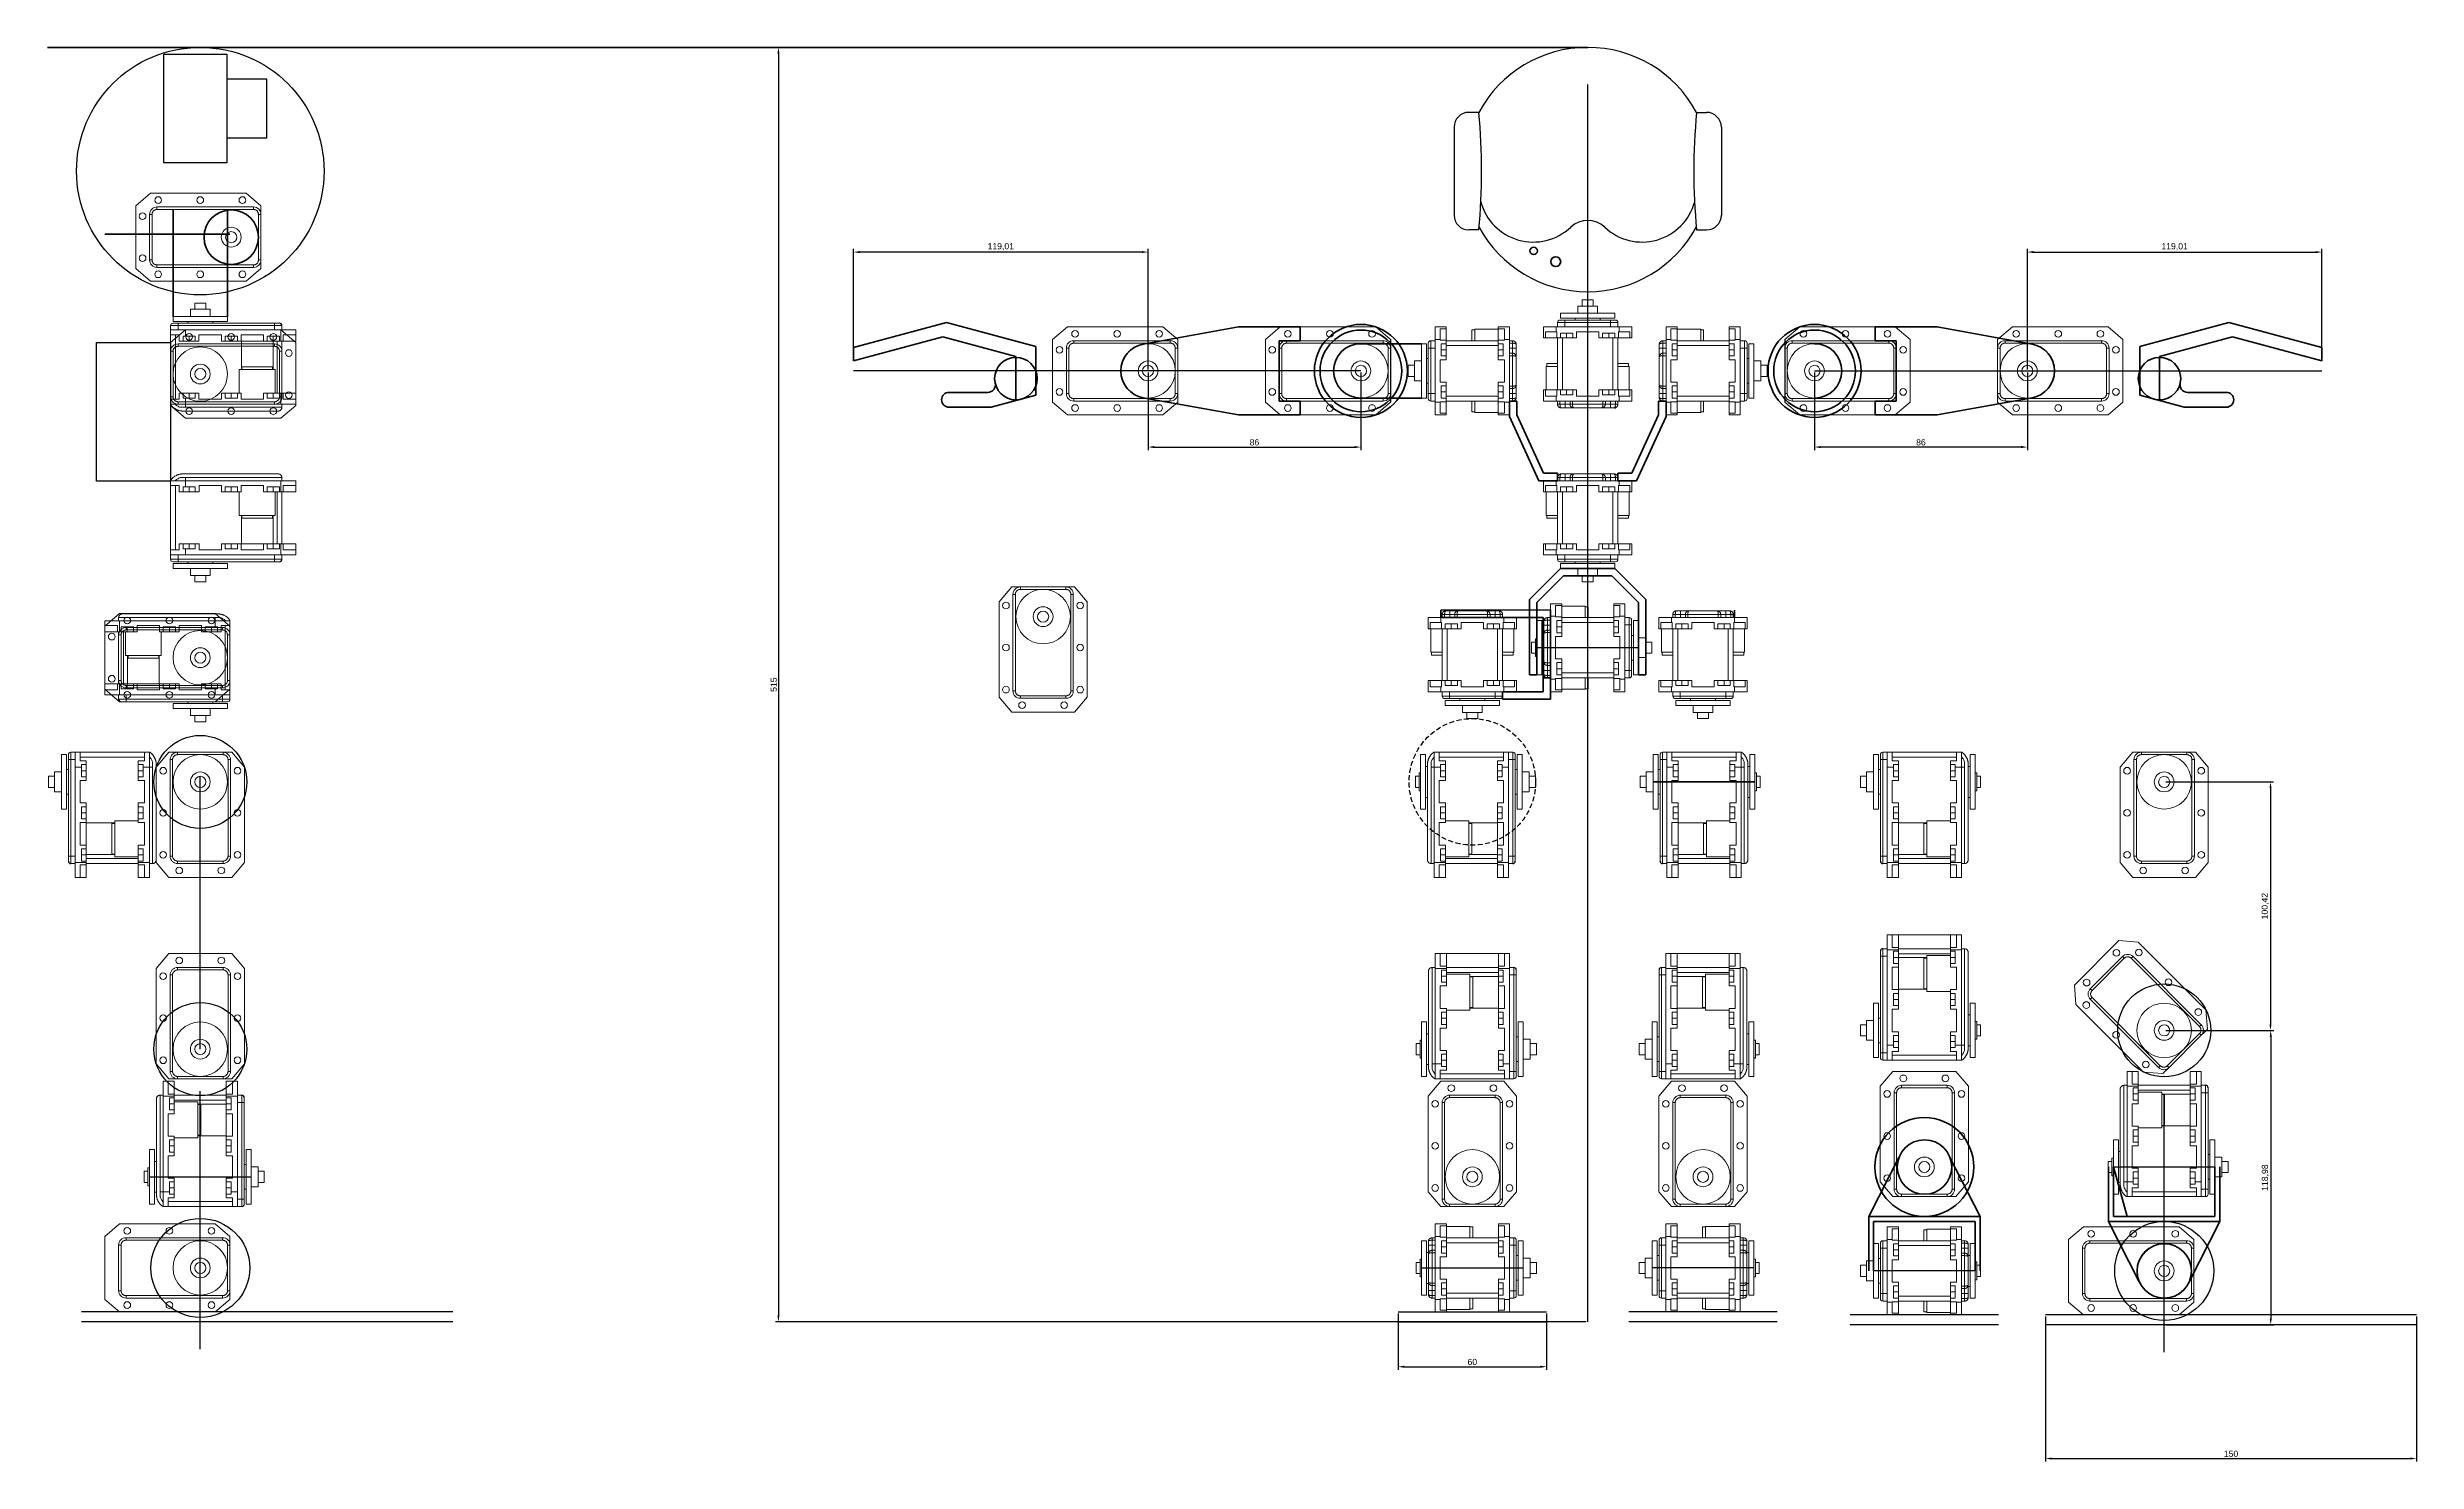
# Model space of a CAD drawing. Header units: millimetres. Extents: x 2045 to 5131, y -377 to 2192.
# Drawn here: x 2524 to 3482, y 1205 to 1777 of the extents above; entities that cross this region are included whole.
import ezdxf

# ---------------------------------------------------------------- set-up
doc = ezdxf.new("R2010")
doc.units = ezdxf.units.MM
doc.linetypes.add('ACISOTGL', pattern=[3, 2, -1])
for name, color, linetype, lineweight in [('AM_5', 3, 'Continuous', 25), ('Arm', 5, 'Continuous', 50), ('Construction', 1, 'ACISOTGL', 25), ('Groin', 5, 'Continuous', 50), ('Leg joint', 5, 'Continuous', 50), ('Neck', 5, 'Continuous', 50), ('Shoulder', 5, 'Continuous', 50), ('Waistline', 5, 'Continuous', 50)]:
    doc.layers.add(name, color=color, linetype=linetype, lineweight=lineweight)
for name, color, linetype in [('Legs', 7, 'Continuous'), ('RX-28', 7, 'Continuous'), ('Trunk', 7, 'Continuous')]:
    doc.layers.add(name, color=color, linetype=linetype)
doc.styles.get("Standard").update_dxf_attribs({"font": 'arial.ttf'})
doc.dimstyles.new('ISO-25$0', dxfattribs={"dimtxt": 2.5, "dimasz": 2.5, "dimexe": 1.25, "dimexo": 0.625, "dimtad": 1, "dimtxsty": 'Standard', "dimcen": 2.5, "dimadec": 0, "dimazin": 0, "dimtfac": 1, "dimtmove": 0, "dimatfit": 3, "dimfxl": 1, "dimarcsym": 0})

msp = doc.modelspace()

# ---------------------------------------------------------------- blocks, each defined once
blk = doc.blocks.new('*D13')
at = {"layer": 'AM_5', "color": 0, "lineweight": -2, "transparency": 16777216}
for p, q in [((3380.41, 1479.91), (3424, 1479.91)), ((3422.75, 1477.41), (3422.75, 1381.99)), ((3380.41, 1379.49), (3424, 1379.49))]:
    blk.add_line(p, q, dxfattribs=at)
at = {"layer": 'AM_5', "color": 0, "transparency": 16777216}
for points in [[(3422.34, 1477.41), (3423.17, 1477.41), (3422.75, 1479.91)], [(3422.34, 1381.99), (3423.17, 1381.99), (3422.75, 1379.49)]]:
    blk.add_solid(points, dxfattribs=at)
at = {"layer": 'Defpoints', "color": 0, "transparency": 16777216}
for p in [(3379.79, 1479.91), (3379.79, 1379.49), (3422.75, 1379.49)]:
    blk.add_point(p, dxfattribs=at)
at = {"layer": 'AM_5', "color": 0, "transparency": 16777216, "insert": (3420.63, 1429.7), "char_height": 2.5, "attachment_point": 5, "rotation": 90}
blk.add_mtext('100,42', dxfattribs=at)
blk = doc.blocks.new('*D14')
at = {"layer": 'AM_5', "color": 0, "lineweight": -2, "transparency": 16777216}
for p, q in [((3380.41, 1379.49), (3424.09, 1379.49)), ((3422.84, 1376.99), (3422.84, 1263.01)), ((3380.41, 1260.51), (3424.09, 1260.51))]:
    blk.add_line(p, q, dxfattribs=at)
at = {"layer": 'AM_5', "color": 0, "transparency": 16777216}
for points in [[(3422.43, 1376.99), (3423.26, 1376.99), (3422.84, 1379.49)], [(3422.43, 1263.01), (3423.26, 1263.01), (3422.84, 1260.51)]]:
    blk.add_solid(points, dxfattribs=at)
at = {"layer": 'Defpoints', "color": 0, "transparency": 16777216}
for p in [(3379.79, 1379.49), (3379.79, 1260.51), (3422.84, 1260.51)]:
    blk.add_point(p, dxfattribs=at)
at = {"layer": 'AM_5', "color": 0, "transparency": 16777216, "insert": (3420.72, 1320), "char_height": 2.5, "attachment_point": 5, "rotation": 90}
blk.add_mtext('118,98', dxfattribs=at)
blk = doc.blocks.new('*D15')
at = {"layer": 'AM_5', "color": 0, "lineweight": -2, "transparency": 16777216}
for p, q in [((3146.23, 1776.71), (2818.61, 1776.71)), ((2819.86, 1774.21), (2819.86, 1264.21)), ((3146.23, 1261.71), (2818.61, 1261.71))]:
    blk.add_line(p, q, dxfattribs=at)
at = {"layer": 'AM_5', "color": 0, "transparency": 16777216}
for points in [[(2819.44, 1774.21), (2820.27, 1774.21), (2819.86, 1776.71)], [(2819.44, 1264.21), (2820.27, 1264.21), (2819.86, 1261.71)]]:
    blk.add_solid(points, dxfattribs=at)
at = {"layer": 'Defpoints', "color": 0, "transparency": 16777216}
for p in [(3146.85, 1776.71), (2819.86, 1261.71), (3146.85, 1261.71)]:
    blk.add_point(p, dxfattribs=at)
at = {"layer": 'AM_5', "color": 0, "transparency": 16777216, "insert": (2817.95, 1519.21), "char_height": 2.5, "attachment_point": 5, "rotation": 90}
blk.add_mtext('515', dxfattribs=at)
blk = doc.blocks.new('*D16')
at = {"layer": 'AM_5', "color": 0, "lineweight": -2, "transparency": 16777216}
for p, q in [((3070.25, 1265.09), (3070.25, 1242.34)), ((3130.25, 1265.09), (3130.25, 1242.34)), ((3072.75, 1243.59), (3127.75, 1243.59))]:
    blk.add_line(p, q, dxfattribs=at)
at = {"layer": 'AM_5', "color": 0, "transparency": 16777216}
for points in [[(3072.75, 1244), (3072.75, 1243.17), (3070.25, 1243.59)], [(3127.75, 1244), (3127.75, 1243.17), (3130.25, 1243.59)]]:
    blk.add_solid(points, dxfattribs=at)
at = {"layer": 'Defpoints', "color": 0, "transparency": 16777216}
for p in [(3070.25, 1265.71), (3130.25, 1265.71), (3130.25, 1243.59)]:
    blk.add_point(p, dxfattribs=at)
at = {"layer": 'AM_5', "color": 0, "transparency": 16777216, "insert": (3100.25, 1245.49), "char_height": 2.5, "attachment_point": 5}
blk.add_mtext('60', dxfattribs=at)
blk = doc.blocks.new('*D17')
at = {"layer": 'AM_5', "color": 0, "lineweight": -2, "transparency": 16777216}
for p, q in [((3331.79, 1263.89), (3331.79, 1205.24)), ((3481.79, 1263.89), (3481.79, 1205.24)), ((3334.29, 1206.49), (3479.29, 1206.49))]:
    blk.add_line(p, q, dxfattribs=at)
at = {"layer": 'AM_5', "color": 0, "transparency": 16777216}
for points in [[(3334.29, 1206.91), (3334.29, 1206.07), (3331.79, 1206.49)], [(3479.29, 1206.91), (3479.29, 1206.07), (3481.79, 1206.49)]]:
    blk.add_solid(points, dxfattribs=at)
at = {"layer": 'Defpoints', "color": 0, "transparency": 16777216}
for p in [(3331.79, 1264.51), (3481.79, 1264.51), (3481.79, 1206.49)]:
    blk.add_point(p, dxfattribs=at)
at = {"layer": 'AM_5', "color": 0, "transparency": 16777216, "insert": (3406.79, 1208.39), "char_height": 2.5, "attachment_point": 5}
blk.add_mtext('150', dxfattribs=at)
blk = doc.blocks.new('*D26')
at = {"layer": 'AM_5', "color": 0, "lineweight": -2, "transparency": 16777216}
for p, q in [((2969.2, 1645.36), (2969.2, 1613.95)), ((3055.2, 1645.36), (3055.2, 1613.95)), ((2971.7, 1615.2), (3052.7, 1615.2))]:
    blk.add_line(p, q, dxfattribs=at)
at = {"layer": 'AM_5', "color": 0, "transparency": 16777216}
for points in [[(2971.7, 1615.62), (2971.7, 1614.78), (2969.2, 1615.2)], [(3052.7, 1615.62), (3052.7, 1614.78), (3055.2, 1615.2)]]:
    blk.add_solid(points, dxfattribs=at)
at = {"layer": 'Defpoints', "color": 0, "transparency": 16777216}
for p in [(2969.2, 1645.99), (3055.2, 1645.99), (3055.2, 1615.2)]:
    blk.add_point(p, dxfattribs=at)
at = {"layer": 'AM_5', "color": 0, "transparency": 16777216, "insert": (3012.2, 1617.1), "char_height": 2.5, "attachment_point": 5}
blk.add_mtext('86', dxfattribs=at)
blk = doc.blocks.new('*D27')
at = {"layer": 'AM_5', "color": 0, "lineweight": -2, "transparency": 16777216}
for p, q in [((2850.2, 1650.66), (2850.2, 1695.25)), ((2969.2, 1646.61), (2969.2, 1695.25)), ((2966.7, 1694), (2852.7, 1694))]:
    blk.add_line(p, q, dxfattribs=at)
at = {"layer": 'AM_5', "color": 0, "transparency": 16777216}
for points in [[(2852.7, 1694.42), (2852.7, 1693.59), (2850.2, 1694)], [(2966.7, 1694.42), (2966.7, 1693.59), (2969.2, 1694)]]:
    blk.add_solid(points, dxfattribs=at)
at = {"layer": 'Defpoints', "color": 0, "transparency": 16777216}
for p in [(2850.2, 1694), (2850.2, 1650.04), (2969.2, 1645.99)]:
    blk.add_point(p, dxfattribs=at)
at = {"layer": 'AM_5', "color": 0, "transparency": 16777216, "insert": (2909.7, 1696.13), "char_height": 2.5, "attachment_point": 5}
blk.add_mtext('119,01', dxfattribs=at)
blk = doc.blocks.new('*D38')
at = {"layer": 'AM_5', "color": 0, "lineweight": -2, "transparency": 16777216}
for p, q in [((3238.5, 1645.36), (3238.5, 1613.95)), ((3324.5, 1645.36), (3324.5, 1613.95)), ((3322, 1615.2), (3241, 1615.2))]:
    blk.add_line(p, q, dxfattribs=at)
at = {"layer": 'AM_5', "color": 0, "transparency": 16777216}
for points in [[(3241, 1615.62), (3241, 1614.78), (3238.5, 1615.2)], [(3322, 1615.62), (3322, 1614.78), (3324.5, 1615.2)]]:
    blk.add_solid(points, dxfattribs=at)
at = {"layer": 'Defpoints', "color": 0, "transparency": 16777216}
for p in [(3238.5, 1645.99), (3324.5, 1645.99), (3238.5, 1615.2)]:
    blk.add_point(p, dxfattribs=at)
at = {"layer": 'AM_5', "color": 0, "transparency": 16777216, "insert": (3281.5, 1617.1), "char_height": 2.5, "attachment_point": 5}
blk.add_mtext('86', dxfattribs=at)
blk = doc.blocks.new('*D39')
at = {"layer": 'AM_5', "color": 0, "lineweight": -2, "transparency": 16777216}
for p, q in [((3324.5, 1646.61), (3324.5, 1695.25)), ((3443.51, 1650.66), (3443.51, 1695.25)), ((3327, 1694), (3441.01, 1694))]:
    blk.add_line(p, q, dxfattribs=at)
at = {"layer": 'AM_5', "color": 0, "transparency": 16777216}
for points in [[(3327, 1694.42), (3327, 1693.59), (3324.5, 1694)], [(3441.01, 1694.42), (3441.01, 1693.59), (3443.51, 1694)]]:
    blk.add_solid(points, dxfattribs=at)
at = {"layer": 'Defpoints', "color": 0, "transparency": 16777216}
for p in [(3443.51, 1694), (3443.51, 1650.04), (3324.5, 1645.99)]:
    blk.add_point(p, dxfattribs=at)
at = {"layer": 'AM_5', "color": 0, "transparency": 16777216, "insert": (3384, 1696.13), "char_height": 2.5, "attachment_point": 5}
blk.add_mtext('119,01', dxfattribs=at)

# ---------------------------------------------------------------- dimensions: what is measured, and where the dimension line sits
at = {"layer": 'AM_5'}
for base, p1, p2, angle, picture, middle in [((2819.856, 1261.713), (3146.853, 1776.713), (3146.853, 1261.713), 90, '*D15', (2817.955, 1519.213)), ((3443.5063, 1694.0024), (3324.5012, 1645.9855), (3443.5063, 1650.037), 180, '*D39', (3384.0038, 1696.1298)), ((3055.202, 1615.201), (2969.205, 1645.985), (3055.202, 1645.985), 0, '*D26', (3012.203, 1617.103)), ((3238.504, 1615.201), (3324.501, 1645.985), (3238.504, 1645.985), 180, '*D38', (3281.503, 1617.103)), ((3422.7535, 1379.4881), (3379.7893, 1479.9128), (3379.7893, 1379.4881), 90, '*D13', (3420.6261, 1429.7005)), ((3422.8448, 1260.5128), (3379.7893, 1379.4881), (3379.7893, 1260.5128), 90, '*D14', (3420.7174, 1320.0005)), ((3130.252, 1243.585), (3070.252, 1265.713), (3130.252, 1265.713), 0, '*D16', (3100.252, 1245.487)), ((3481.789, 1206.491), (3331.789, 1264.513), (3481.789, 1264.513), 0, '*D17', (3406.789, 1208.392))]:
    dim = msp.add_linear_dim(base=base, p1=p1, p2=p2, angle=angle, dimstyle='ISO-25$0', dxfattribs=at)
    dim.commit()
    dim.dimension.update_dxf_attribs({"geometry": picture, "text_midpoint": middle})
dim = msp.add_linear_dim(base=(2850.1997, 1694.0024), p1=(2969.2048, 1645.9855), p2=(2850.1997, 1650.037), dimstyle='ISO-25$0', dxfattribs=at)
dim.commit()
dim.dimension.update_dxf_attribs({"geometry": '*D27', "text_midpoint": (2909.7023, 1696.1298)})

# ---------------------------------------------------------------- linework, layer by layer
at = {"color": 1}
for p, q in [((2571.503, 1774.023), (2597.003, 1774.023)), ((2571.503, 1730.023), (2571.503, 1774.023)), ((2597.003, 1774.023), (2597.003, 1730.023)), ((2597.003, 1764.023), (2613.003, 1764.023)), ((2613.003, 1764.023), (2613.003, 1740.023)), ((2613.003, 1740.023), (2597.003, 1740.023)), ((2597.003, 1730.023), (2571.503, 1730.023)), ((2544.252, 1657.413), (2574.252, 1657.413)), ((2544.252, 1601.413), (2544.252, 1657.413)), ((2574.252, 1657.413), (2574.252, 1601.413)), ((3055.202, 1645.985), (2850.2, 1645.985)), ((3238.504, 1645.985), (3443.506, 1645.985)), ((2574.252, 1601.413), (2544.252, 1601.413))]:
    msp.add_line(p, q, dxfattribs=at)
msp.add_line((3146.853, 1261.713), (3146.853, 1761.713))
msp.add_circle((2586.252, 1726.713), 50, dxfattribs=at)
at = {"layer": 'Arm', "color": 1}
for p, q in [((2547.652, 1701.255), (2598.252, 1701.255)), ((2887.799, 1665.491), (2850.2, 1655.416)), ((2886.246, 1659.696), (2850.2, 1650.037)), ((2915.811, 1651.774), (2886.246, 1659.696)), ((2887.799, 1665.491), (2923.811, 1655.842)), ((3405.907, 1665.491), (3369.895, 1655.842)), ((3377.895, 1651.774), (3407.46, 1659.696)), ((3405.907, 1665.491), (3443.506, 1655.416)), ((3407.46, 1659.696), (3443.506, 1650.037)), ((2850.2, 1655.416), (2850.2, 1650.037)), ((2915.811, 1633.985), (2915.811, 1651.774)), ((2923.811, 1655.842), (2923.811, 1636.129)), ((3369.895, 1655.842), (3369.895, 1636.129)), ((3377.895, 1633.985), (3377.895, 1651.774)), ((3443.506, 1655.416), (3443.506, 1650.037)), ((2888.805, 1637.304), (2904.519, 1637.304)), ((3404.901, 1637.304), (3389.187, 1637.304)), ((2905.805, 1631.304), (2888.805, 1631.304)), ((2905.805, 1631.304), (2923.811, 1636.129)), ((3387.901, 1631.304), (3369.895, 1636.129)), ((3387.901, 1631.304), (3404.901, 1631.304))]:
    msp.add_line(p, q, dxfattribs=at)
at = {"layer": 'Arm', "color": 7, "linetype": 'Continuous', "lineweight": 15}
for p, q in [((2580.252, 1662.513), (2574.252, 1657.413)), ((2574.252, 1653.913), (2574.252, 1657.413)), ((2574.252, 1654.913), (2574.252, 1657.413)), ((2616.252, 1656.913), (2577.252, 1656.913)), ((2577.252, 1655.913), (2577.252, 1656.913)), ((2618.852, 1662.513), (2580.252, 1662.513)), ((2616.252, 1655.913), (2616.252, 1656.913)), ((2624.852, 1657.413), (2618.852, 1662.513)), ((2624.852, 1632.013), (2624.852, 1657.413)), ((3016.602, 1658.685), (3022.602, 1663.785)), ((3016.602, 1633.285), (3016.602, 1658.685)), ((3022.602, 1663.785), (3061.202, 1663.785)), ((3025.202, 1658.185), (3064.202, 1658.185)), ((3025.202, 1657.185), (3025.202, 1658.185)), ((3025.202, 1657.185), (3064.202, 1657.185)), ((3061.202, 1663.785), (3067.202, 1658.685)), ((3064.202, 1657.185), (3064.202, 1658.185)), ((3232.504, 1663.785), (3226.504, 1658.685)), ((3268.504, 1658.185), (3229.504, 1658.185)), ((3229.504, 1657.185), (3229.504, 1658.185)), ((3268.504, 1657.185), (3229.504, 1657.185)), ((3271.104, 1663.785), (3232.504, 1663.785)), ((3268.504, 1657.185), (3268.504, 1658.185)), ((3277.104, 1658.685), (3271.104, 1663.785)), ((3277.104, 1633.285), (3277.104, 1658.685)), ((2574.252, 1653.913), (2574.252, 1635.513)), ((2574.252, 1653.913), (2575.252, 1653.913)), ((2575.252, 1653.913), (2575.252, 1635.513)), ((2616.252, 1655.913), (2577.252, 1655.913)), ((2618.252, 1635.513), (2618.252, 1653.913)), ((2618.252, 1653.913), (2619.252, 1653.913)), ((2619.252, 1635.513), (2619.252, 1653.913)), ((3022.202, 1636.785), (3022.202, 1655.185)), ((3023.202, 1655.185), (3022.202, 1655.185)), ((3023.202, 1636.785), (3023.202, 1655.185)), ((3066.202, 1655.185), (3066.202, 1636.785)), ((3067.202, 1655.185), (3066.202, 1655.185)), ((3067.202, 1652.185), (3067.202, 1655.685)), ((3067.202, 1653.185), (3067.202, 1655.685)), ((3067.202, 1655.185), (3067.202, 1636.785)), ((3074.352, 1648.235), (3074.352, 1643.735)), ((3219.354, 1648.235), (3219.354, 1643.735)), ((3226.504, 1652.185), (3226.504, 1655.685)), ((3226.504, 1653.185), (3226.504, 1655.685)), ((3226.504, 1655.185), (3226.504, 1636.785)), ((3226.504, 1655.185), (3227.504, 1655.185)), ((3227.504, 1655.185), (3227.504, 1636.785)), ((3270.504, 1636.785), (3270.504, 1655.185)), ((3270.504, 1655.185), (3271.504, 1655.185)), ((3271.504, 1636.785), (3271.504, 1655.185)), ((2575.252, 1635.513), (2574.252, 1635.513)), ((2574.252, 1632.013), (2574.252, 1635.513)), ((2574.252, 1632.013), (2574.252, 1634.513)), ((2574.252, 1632.013), (2580.252, 1626.913)), ((2577.252, 1633.513), (2616.252, 1633.513)), ((2577.252, 1633.513), (2577.252, 1632.513)), ((2577.252, 1632.513), (2616.252, 1632.513)), ((2616.252, 1633.513), (2616.252, 1632.513)), ((2618.252, 1635.513), (2619.252, 1635.513)), ((2618.852, 1626.913), (2624.852, 1632.013)), ((3022.602, 1628.185), (3016.602, 1633.285)), ((3023.202, 1636.785), (3022.202, 1636.785)), ((3061.202, 1628.185), (3022.602, 1628.185)), ((3064.202, 1634.785), (3025.202, 1634.785)), ((3025.202, 1634.785), (3025.202, 1633.785)), ((3064.202, 1633.785), (3025.202, 1633.785)), ((3067.202, 1633.285), (3061.202, 1628.185)), ((3064.202, 1634.785), (3064.202, 1633.785)), ((3066.202, 1636.785), (3067.202, 1636.785)), ((3227.504, 1636.785), (3226.504, 1636.785)), ((3226.504, 1633.285), (3232.504, 1628.185)), ((3229.504, 1634.785), (3268.504, 1634.785)), ((3229.504, 1634.785), (3229.504, 1633.785)), ((3229.504, 1633.785), (3268.504, 1633.785)), ((3232.504, 1628.185), (3271.104, 1628.185)), ((3268.504, 1634.785), (3268.504, 1633.785)), ((3270.504, 1636.785), (3271.504, 1636.785)), ((3271.104, 1628.185), (3277.104, 1633.285)), ((2580.252, 1626.913), (2618.852, 1626.913))]:
    msp.add_line(p, q, dxfattribs=at)
at = {"layer": 'Arm', "color": 1}
for centre, radius in [((3125.019, 1694.47), 1.5), ((3133.944, 1690.126), 2), ((3055.202, 1645.985), 18.784), ((3055.202, 1645.985), 16.5), ((3238.504, 1645.985), 18.784), ((3238.504, 1645.985), 16.5), ((2915.811, 1642.88), 8.582), ((3377.895, 1642.88), 8.582)]:
    msp.add_circle(centre, radius, dxfattribs=at)
at = {"layer": 'Arm', "color": 7, "linetype": 'Continuous', "lineweight": 15}
for centre, radius in [((2581.752, 1659.713), 1.35), ((2598.752, 1659.713), 1.35), ((2615.752, 1659.713), 1.35), ((3025.702, 1660.985), 1.35), ((3042.702, 1660.985), 1.35), ((3055.202, 1645.985), 11), ((3059.702, 1660.985), 1.35), ((3238.504, 1645.985), 11), ((3234.004, 1660.985), 1.35), ((3251.004, 1660.985), 1.35), ((3268.004, 1660.985), 1.35), ((2586.252, 1644.713), 11), ((2586.252, 1644.713), 4), ((2586.252, 1644.713), 2.25), ((2622.052, 1653.213), 1.35), ((3019.402, 1654.485), 1.35), ((3055.202, 1645.985), 4), ((3055.202, 1645.985), 2.25), ((3238.504, 1645.985), 4), ((3238.504, 1645.985), 2.25), ((3274.304, 1654.485), 1.35), ((2622.052, 1636.213), 1.35), ((3019.402, 1637.485), 1.35), ((3274.304, 1637.485), 1.35), ((2581.752, 1629.713), 1.35), ((2598.752, 1629.713), 1.35), ((2615.752, 1629.713), 1.35), ((3025.702, 1630.985), 1.35), ((3042.702, 1630.985), 1.35), ((3059.702, 1630.985), 1.35), ((3234.004, 1630.985), 1.35), ((3251.004, 1630.985), 1.35), ((3268.004, 1630.985), 1.35)]:
    msp.add_circle(centre, radius, dxfattribs=at)
for centre, start, end in [((2577.252, 1653.913), 90, 180), ((2616.252, 1653.913), 0, 90), ((3025.202, 1655.185), 90, 180), ((3064.202, 1655.185), 0, 90), ((3229.504, 1655.185), 90, 180), ((3268.504, 1655.185), 0, 90), ((2577.252, 1635.513), 180, 270), ((2616.252, 1635.513), 270, 0), ((3025.202, 1636.785), 180, 270), ((3064.202, 1636.785), 270, 0), ((3229.504, 1636.785), 180, 270), ((3268.504, 1636.785), 270, 0)]:
    msp.add_arc(centre, 3, start, end, dxfattribs=at)
at = {"layer": 'Arm', "color": 1}
for centre, start, end in [((2888.805, 1634.304), 90, 270), ((2904.519, 1640.304), 270, 12.847362), ((3389.187, 1640.304), 167.152638, 270), ((3404.901, 1634.304), 270, 90)]:
    msp.add_arc(centre, 3, start, end, dxfattribs=at)
at = {"layer": 'Arm', "color": 7, "linetype": 'Continuous', "lineweight": 15}
for points, knots in [([(3023.202, 1655.185), (3023.203, 1655.228), (3023.204, 1655.312), (3023.216, 1655.437), (3023.236, 1655.561), (3023.263, 1655.683), (3023.298, 1655.803), (3023.373, 1656.01), (3023.518, 1656.292), (3023.778, 1656.609), (3024.096, 1656.869), (3024.414, 1657.034), (3024.703, 1657.128), (3024.95, 1657.177), (3025.118, 1657.182), (3025.202, 1657.185)], [0, 0, 0, 0, 0.0403222, 0.0803171, 0.1201425, 0.159958, 0.1999236, 0.2401972, 0.3700419, 0.5000573, 0.629902, 0.7599174, 0.8400454, 0.9196463, 1, 1, 1, 1]), ([(3064.202, 1657.185), (3064.244, 1657.185), (3064.328, 1657.183), (3064.453, 1657.171), (3064.577, 1657.152), (3064.699, 1657.124), (3064.82, 1657.089), (3065.027, 1657.014), (3065.308, 1656.87), (3065.626, 1656.609), (3065.886, 1656.292), (3066.05, 1655.973), (3066.144, 1655.684), (3066.193, 1655.437), (3066.199, 1655.27), (3066.202, 1655.185)], [0, 0, 0, 0, 0.04032222, 0.08031714, 0.12014249, 0.15995801, 0.19992356, 0.24019724, 0.37004189, 0.50005725, 0.62990199, 0.75991743, 0.84004545, 0.91964627, 1, 1, 1, 1]), ([(3229.504, 1657.185), (3229.462, 1657.185), (3229.378, 1657.183), (3229.253, 1657.171), (3229.129, 1657.152), (3229.007, 1657.124), (3228.886, 1657.089), (3228.679, 1657.014), (3228.398, 1656.87), (3228.08, 1656.609), (3227.82, 1656.292), (3227.656, 1655.973), (3227.562, 1655.684), (3227.513, 1655.437), (3227.507, 1655.27), (3227.504, 1655.185)], [0, 0, 0, 0, 0.04032222, 0.08031714, 0.12014249, 0.15995801, 0.19992356, 0.24019724, 0.37004189, 0.50005725, 0.62990199, 0.75991743, 0.84004545, 0.91964627, 1, 1, 1, 1]), ([(3270.504, 1655.185), (3270.503, 1655.228), (3270.502, 1655.312), (3270.49, 1655.437), (3270.47, 1655.561), (3270.443, 1655.683), (3270.408, 1655.803), (3270.333, 1656.01), (3270.188, 1656.292), (3269.928, 1656.609), (3269.61, 1656.869), (3269.292, 1657.034), (3269.003, 1657.128), (3268.756, 1657.177), (3268.588, 1657.182), (3268.504, 1657.185)], [0, 0, 0, 0, 0.0403222, 0.0803171, 0.1201425, 0.159958, 0.1999236, 0.2401972, 0.3700419, 0.5000573, 0.629902, 0.7599174, 0.8400454, 0.9196463, 1, 1, 1, 1]), ([(2577.252, 1655.913), (2577.21, 1655.912), (2577.126, 1655.911), (2577, 1655.898), (2576.877, 1655.879), (2576.754, 1655.852), (2576.634, 1655.816), (2576.427, 1655.742), (2576.146, 1655.597), (2575.828, 1655.337), (2575.568, 1655.019), (2575.404, 1654.701), (2575.31, 1654.412), (2575.261, 1654.164), (2575.255, 1653.997), (2575.252, 1653.913)], [0, 0, 0, 0, 0.04032222, 0.08031714, 0.12014249, 0.15995801, 0.19992356, 0.24019724, 0.37004189, 0.50005725, 0.62990199, 0.75991743, 0.84004545, 0.91964627, 1, 1, 1, 1]), ([(2618.252, 1653.913), (2618.251, 1653.955), (2618.25, 1654.039), (2618.237, 1654.164), (2618.218, 1654.288), (2618.191, 1654.41), (2618.155, 1654.531), (2618.081, 1654.738), (2617.936, 1655.019), (2617.676, 1655.336), (2617.358, 1655.597), (2617.04, 1655.761), (2616.751, 1655.855), (2616.503, 1655.904), (2616.336, 1655.91), (2616.252, 1655.913)], [0, 0, 0, 0, 0.0403222, 0.0803171, 0.1201425, 0.159958, 0.1999236, 0.2401972, 0.3700419, 0.5000573, 0.629902, 0.7599174, 0.8400454, 0.9196463, 1, 1, 1, 1]), ([(2575.252, 1635.513), (2575.253, 1635.471), (2575.254, 1635.387), (2575.266, 1635.261), (2575.286, 1635.138), (2575.313, 1635.015), (2575.348, 1634.895), (2575.423, 1634.688), (2575.568, 1634.407), (2575.828, 1634.089), (2576.146, 1633.829), (2576.464, 1633.665), (2576.753, 1633.571), (2577, 1633.522), (2577.168, 1633.516), (2577.252, 1633.513)], [0, 0, 0, 0, 0.0403222, 0.0803171, 0.1201425, 0.159958, 0.1999236, 0.2401972, 0.3700419, 0.5000573, 0.629902, 0.7599174, 0.8400454, 0.9196463, 1, 1, 1, 1]), ([(2616.252, 1633.513), (2616.294, 1633.514), (2616.378, 1633.515), (2616.503, 1633.527), (2616.627, 1633.547), (2616.749, 1633.574), (2616.87, 1633.609), (2617.077, 1633.684), (2617.358, 1633.829), (2617.675, 1634.089), (2617.936, 1634.407), (2618.1, 1634.725), (2618.194, 1635.014), (2618.243, 1635.261), (2618.249, 1635.429), (2618.252, 1635.513)], [0, 0, 0, 0, 0.0403222, 0.0803171, 0.1201425, 0.159958, 0.1999236, 0.2401972, 0.3700419, 0.5000573, 0.629902, 0.7599174, 0.8400454, 0.9196463, 1, 1, 1, 1]), ([(3025.202, 1634.785), (3025.16, 1634.786), (3025.076, 1634.788), (3024.95, 1634.8), (3024.827, 1634.819), (3024.705, 1634.847), (3024.584, 1634.882), (3024.377, 1634.956), (3024.096, 1635.101), (3023.778, 1635.362), (3023.518, 1635.679), (3023.354, 1635.998), (3023.26, 1636.286), (3023.211, 1636.534), (3023.205, 1636.701), (3023.202, 1636.785)], [0, 0, 0, 0, 0.0403222, 0.0803171, 0.1201425, 0.159958, 0.1999236, 0.2401972, 0.3700419, 0.5000573, 0.629902, 0.7599174, 0.8400454, 0.9196463, 1, 1, 1, 1]), ([(3066.202, 1636.785), (3066.201, 1636.743), (3066.2, 1636.659), (3066.187, 1636.534), (3066.168, 1636.41), (3066.141, 1636.288), (3066.105, 1636.167), (3066.031, 1635.961), (3065.886, 1635.679), (3065.626, 1635.362), (3065.308, 1635.102), (3064.99, 1634.937), (3064.701, 1634.843), (3064.453, 1634.794), (3064.286, 1634.788), (3064.202, 1634.785)], [0, 0, 0, 0, 0.0403222, 0.0803171, 0.1201425, 0.159958, 0.1999236, 0.2401972, 0.3700419, 0.5000573, 0.629902, 0.7599174, 0.8400454, 0.9196463, 1, 1, 1, 1]), ([(3227.504, 1636.785), (3227.505, 1636.743), (3227.506, 1636.659), (3227.519, 1636.534), (3227.538, 1636.41), (3227.565, 1636.288), (3227.601, 1636.167), (3227.675, 1635.961), (3227.82, 1635.679), (3228.08, 1635.362), (3228.398, 1635.102), (3228.716, 1634.937), (3229.005, 1634.843), (3229.253, 1634.794), (3229.42, 1634.788), (3229.504, 1634.785)], [0, 0, 0, 0, 0.0403222, 0.0803171, 0.1201425, 0.159958, 0.1999236, 0.2401972, 0.3700419, 0.5000573, 0.629902, 0.7599174, 0.8400454, 0.9196463, 1, 1, 1, 1]), ([(3268.504, 1634.785), (3268.546, 1634.786), (3268.63, 1634.788), (3268.756, 1634.8), (3268.879, 1634.819), (3269.001, 1634.847), (3269.122, 1634.882), (3269.329, 1634.956), (3269.61, 1635.101), (3269.928, 1635.362), (3270.188, 1635.679), (3270.352, 1635.998), (3270.446, 1636.286), (3270.495, 1636.534), (3270.501, 1636.701), (3270.504, 1636.785)], [0, 0, 0, 0, 0.0403222, 0.0803171, 0.1201425, 0.159958, 0.1999236, 0.2401972, 0.3700419, 0.5000573, 0.629902, 0.7599174, 0.8400454, 0.9196463, 1, 1, 1, 1])]:
    msp.add_open_spline(points, degree=3, knots=knots, dxfattribs=at)
for points in [[(3076.852, 1648.235), (3074.352, 1648.235)], [(3216.854, 1648.235), (3219.354, 1648.235)], [(3074.352, 1643.735), (3076.852, 1643.735)], [(3219.354, 1643.735), (3216.854, 1643.735)]]:
    msp.add_open_spline(points, degree=1, dxfattribs=at)
at = {"layer": 'Construction'}
msp.add_circle((3100.252, 1479.913), 25.557, dxfattribs=at)
at = {"layer": 'Groin'}
for p, q in [((3087.552, 1549.32), (3131.853, 1549.37)), ((3087.552, 1546.32), (3087.552, 1549.32)), ((3128.853, 1546.32), (3087.552, 1546.32)), ((3128.853, 1521.92), (3128.853, 1546.32)), ((3131.853, 1549.37), (3131.853, 1521.92)), ((3112.452, 1516.32), (3128.853, 1516.32)), ((3112.452, 1516.32), (3112.452, 1513.32)), ((3112.452, 1513.32), (3131.853, 1513.32)), ((3131.853, 1521.92), (3128.853, 1521.92)), ((3128.853, 1521.92), (3128.853, 1516.32)), ((3131.853, 1521.92), (3131.853, 1513.32))]:
    msp.add_line(p, q, dxfattribs=at)
at = {"layer": 'Leg joint'}
for p, q in [((3206.154, 1549.32), (3206.154, 1546.32)), ((3131.853, 1521.92), (3131.853, 1516.32)), ((3173.347, 1479.913), (3214.347, 1479.913))]:
    msp.add_line(p, q, dxfattribs=at)
at = {"layer": 'Leg joint', "color": 5}
for p, q in [((3260.388, 1304.313), (3272.578, 1328.146)), ((3305.388, 1304.313), (3293.199, 1328.146)), ((3357.289, 1324.313), (3357.289, 1302.313)), ((3359.289, 1324.313), (3359.289, 1304.313)), ((3364.789, 1304.313), (3359.289, 1324.313)), ((3400.289, 1324.313), (3400.289, 1304.313)), ((3402.289, 1324.313), (3402.289, 1302.313)), ((3260.388, 1304.313), (3305.388, 1304.313)), ((3260.388, 1282.313), (3260.388, 1304.313)), ((3262.388, 1282.313), (3262.388, 1302.313)), ((3262.388, 1302.313), (3303.388, 1302.313)), ((3303.388, 1302.313), (3303.388, 1282.313)), ((3305.388, 1304.313), (3305.388, 1282.313)), ((3357.289, 1302.313), (3402.289, 1302.313)), ((3357.289, 1302.313), (3369.667, 1277.828)), ((3359.289, 1304.313), (3400.289, 1304.313)), ((3402.289, 1302.313), (3389.912, 1277.828))]:
    msp.add_line(p, q, dxfattribs=at)
at = {"layer": 'Leg joint', "color": 1}
msp.add_circle((3282.888, 1324.313), 20, dxfattribs=at)
at = {"layer": 'Leg joint', "color": 5}
for centre in [(3282.955, 1324.279), (3379.84, 1282.287)]:
    msp.add_circle(centre, 11, dxfattribs=at)
at = {"layer": 'Legs', "color": 7, "linetype": 'Continuous', "lineweight": 15}
for p, q in [((2547.654, 1545.047), (2547.654, 1543.047)), ((2547.654, 1545.047), (2553.654, 1545.047)), ((2547.654, 1543.047), (2552.779, 1543.047)), ((2547.654, 1540.547), (2547.654, 1543.047)), ((2547.654, 1540.547), (2547.654, 1543.047)), ((2547.654, 1540.547), (2547.654, 1542.547)), ((2547.654, 1540.547), (2547.654, 1542.547)), ((2552.779, 1543.047), (2552.779, 1540.547)), ((2553.254, 1546.297), (2553.254, 1545.047)), ((2553.654, 1545.047), (2592.254, 1545.047)), ((2553.654, 1545.047), (2553.654, 1540.547)), ((2556.254, 1546.297), (2554.254, 1546.297)), ((2554.279, 1540.547), (2554.279, 1542.547)), ((2554.279, 1542.547), (2559.229, 1542.547)), ((2554.755, 1547.797), (2556.254, 1547.797)), ((2558.254, 1546.297), (2556.254, 1546.297)), ((2556.754, 1542.547), (2556.754, 1540.547)), ((2559.229, 1542.547), (2559.229, 1540.547)), ((2559.254, 1546.297), (2592.254, 1546.297)), ((2559.755, 1547.797), (2593.254, 1547.797)), ((2560.729, 1540.547), (2560.729, 1543.047)), ((2560.729, 1543.047), (2569.779, 1543.047)), ((2569.779, 1543.047), (2569.779, 1540.547)), ((2571.279, 1540.547), (2571.279, 1542.547)), ((2571.279, 1542.547), (2576.229, 1542.547)), ((2573.754, 1540.547), (2573.754, 1542.547)), ((2576.229, 1542.547), (2576.229, 1540.547)), ((2577.729, 1540.547), (2577.729, 1543.047)), ((2577.729, 1543.047), (2586.779, 1543.047)), ((2586.779, 1543.047), (2586.779, 1540.547)), ((2588.279, 1540.547), (2588.279, 1542.547)), ((2588.279, 1542.547), (2592.254, 1542.547)), ((2590.754, 1540.547), (2590.754, 1542.547)), ((2592.254, 1546.297), (2592.254, 1545.047)), ((2592.254, 1545.047), (2592.254, 1542.547)), ((2592.254, 1545.047), (2598.254, 1545.047)), ((2593.229, 1542.547), (2592.254, 1542.547)), ((2593.229, 1542.547), (2593.229, 1540.547)), ((2594.111, 1546.297), (2593.254, 1546.297)), ((2594.729, 1540.547), (2594.729, 1543.047)), ((2594.729, 1543.047), (2598.254, 1543.047)), ((2596.254, 1517.047), (2596.254, 1543.047)), ((2598.254, 1543.047), (2598.254, 1545.047)), ((2598.254, 1517.047), (2598.254, 1543.047)), ((3082.452, 1546.32), (3082.452, 1541.82)), ((3087.552, 1546.32), (3082.452, 1546.32)), ((3082.452, 1544.32), (3082.452, 1541.82)), ((3082.452, 1544.32), (3082.452, 1541.82)), ((3082.452, 1543.82), (3082.452, 1541.82)), ((3082.452, 1543.82), (3082.452, 1541.82)), ((3083.196, 1541.82), (3082.452, 1541.82)), ((3087.552, 1544.32), (3083.196, 1544.32)), ((3083.196, 1544.32), (3083.196, 1541.82)), ((3087.777, 1541.82), (3083.196, 1541.82)), ((3083.452, 1532.32), (3083.452, 1541.82)), ((3087.552, 1546.32), (3087.552, 1544.32)), ((3112.952, 1546.32), (3087.552, 1546.32)), ((3087.777, 1544.32), (3087.552, 1544.32)), ((3087.777, 1541.82), (3087.777, 1544.32)), ((3089.277, 1541.82), (3087.777, 1541.82)), ((3088.052, 1547.569), (3088.052, 1546.32)), ((3088.052, 1541.82), (3088.052, 1520.82)), ((3089.052, 1547.57), (3091.102, 1547.57)), ((3089.052, 1546.32), (3089.052, 1547.57)), ((3094.227, 1543.82), (3089.277, 1543.82)), ((3089.277, 1543.82), (3089.277, 1541.82)), ((3089.277, 1541.82), (3091.652, 1541.82)), ((3091.102, 1549.07), (3089.553, 1549.07)), ((3090.052, 1541.82), (3090.052, 1520.82)), ((3091.102, 1547.57), (3091.102, 1549.07)), ((3091.102, 1547.57), (3093.102, 1547.57)), ((3091.102, 1546.32), (3091.102, 1547.57)), ((3091.852, 1541.82), (3091.652, 1541.82)), ((3091.752, 1541.82), (3091.752, 1543.82)), ((3091.852, 1541.82), (3094.227, 1541.82)), ((3093.102, 1547.569), (3093.102, 1546.32)), ((3106.402, 1547.569), (3094.102, 1547.57)), ((3094.102, 1547.57), (3094.102, 1546.32)), ((3094.227, 1541.82), (3094.227, 1543.82)), ((3095.727, 1541.82), (3094.227, 1541.82)), ((3105.901, 1549.07), (3094.603, 1549.07)), ((3104.777, 1544.32), (3095.727, 1544.32)), ((3095.727, 1544.32), (3095.727, 1541.82)), ((3104.777, 1541.82), (3104.777, 1544.32)), ((3106.277, 1541.82), (3104.777, 1541.82)), ((3111.227, 1543.82), (3106.277, 1543.82)), ((3106.277, 1543.82), (3106.277, 1541.82)), ((3106.277, 1541.82), (3108.652, 1541.82)), ((3106.402, 1547.569), (3106.402, 1546.32)), ((3107.402, 1546.32), (3107.402, 1547.57)), ((3107.402, 1547.57), (3109.402, 1547.57)), ((3108.852, 1541.82), (3108.652, 1541.82)), ((3108.752, 1541.82), (3108.752, 1543.82)), ((3108.852, 1541.82), (3111.227, 1541.82)), ((3109.402, 1547.57), (3109.402, 1549.07)), ((3110.951, 1549.07), (3109.402, 1549.07)), ((3109.402, 1546.32), (3109.402, 1547.57)), ((3109.402, 1547.57), (3111.452, 1547.569)), ((3110.452, 1520.82), (3110.452, 1541.82)), ((3111.227, 1541.82), (3111.227, 1543.82)), ((3112.727, 1541.82), (3111.227, 1541.82)), ((3111.452, 1547.569), (3111.452, 1546.32)), ((3112.452, 1547.57), (3112.452, 1546.32)), ((3112.452, 1520.82), (3112.452, 1541.82)), ((3112.952, 1544.32), (3112.727, 1544.32)), ((3112.727, 1544.32), (3112.727, 1541.82)), ((3117.308, 1541.82), (3112.727, 1541.82)), ((3118.052, 1546.32), (3112.952, 1546.32)), ((3112.952, 1546.32), (3112.952, 1544.32)), ((3117.308, 1544.32), (3112.952, 1544.32)), ((3117.052, 1541.82), (3117.052, 1532.32)), ((3117.308, 1541.82), (3117.308, 1544.32)), ((3118.052, 1541.82), (3117.308, 1541.82)), ((3118.052, 1546.32), (3118.052, 1541.82)), ((3118.052, 1541.82), (3118.052, 1544.32)), ((3118.052, 1541.82), (3118.052, 1544.32)), ((3118.052, 1541.82), (3118.052, 1543.82)), ((3118.052, 1541.82), (3118.052, 1543.82)), ((3175.654, 1546.32), (3180.754, 1546.32)), ((3175.654, 1546.32), (3175.654, 1541.82)), ((3175.654, 1541.82), (3175.654, 1544.32)), ((3175.654, 1541.82), (3175.654, 1544.32)), ((3175.654, 1541.82), (3175.654, 1543.82)), ((3175.654, 1541.82), (3175.654, 1543.82)), ((3175.654, 1541.82), (3176.398, 1541.82)), ((3176.398, 1541.82), (3176.398, 1544.32)), ((3176.398, 1544.32), (3180.754, 1544.32)), ((3176.398, 1541.82), (3180.979, 1541.82)), ((3176.654, 1541.82), (3176.654, 1532.32)), ((3180.754, 1546.32), (3180.754, 1544.32)), ((3180.754, 1546.32), (3206.154, 1546.32)), ((3180.754, 1544.32), (3180.979, 1544.32)), ((3180.979, 1544.32), (3180.979, 1541.82)), ((3180.979, 1541.82), (3182.479, 1541.82)), ((3181.254, 1547.57), (3181.254, 1546.32)), ((3181.254, 1520.82), (3181.254, 1541.82)), ((3184.304, 1547.57), (3182.254, 1547.569)), ((3182.254, 1547.569), (3182.254, 1546.32)), ((3182.479, 1541.82), (3182.479, 1543.82)), ((3182.479, 1543.82), (3187.429, 1543.82)), ((3184.854, 1541.82), (3182.479, 1541.82)), ((3182.755, 1549.07), (3184.304, 1549.07)), ((3183.254, 1520.82), (3183.254, 1541.82)), ((3184.304, 1547.57), (3184.304, 1549.07)), ((3186.304, 1547.57), (3184.304, 1547.57)), ((3184.304, 1546.32), (3184.304, 1547.57)), ((3184.854, 1541.82), (3185.054, 1541.82)), ((3184.954, 1541.82), (3184.954, 1543.82)), ((3187.429, 1541.82), (3185.054, 1541.82)), ((3186.304, 1546.32), (3186.304, 1547.57)), ((3187.304, 1547.569), (3199.604, 1547.57)), ((3187.304, 1547.569), (3187.304, 1546.32)), ((3187.429, 1543.82), (3187.429, 1541.82)), ((3187.429, 1541.82), (3188.929, 1541.82)), ((3187.805, 1549.07), (3199.103, 1549.07)), ((3188.929, 1541.82), (3188.929, 1544.32)), ((3188.929, 1544.32), (3197.979, 1544.32)), ((3197.979, 1544.32), (3197.979, 1541.82)), ((3197.979, 1541.82), (3199.479, 1541.82)), ((3199.479, 1541.82), (3199.479, 1543.82)), ((3199.479, 1543.82), (3204.429, 1543.82)), ((3201.854, 1541.82), (3199.479, 1541.82)), ((3199.604, 1547.57), (3199.604, 1546.32)), ((3202.604, 1547.57), (3200.604, 1547.57)), ((3200.604, 1547.569), (3200.604, 1546.32)), ((3201.854, 1541.82), (3202.054, 1541.82)), ((3201.954, 1541.82), (3201.954, 1543.82)), ((3204.429, 1541.82), (3202.054, 1541.82)), ((3202.604, 1547.57), (3202.604, 1549.07)), ((3202.604, 1549.07), (3204.153, 1549.07)), ((3202.604, 1546.32), (3202.604, 1547.57)), ((3204.654, 1547.57), (3202.604, 1547.57)), ((3203.654, 1541.82), (3203.654, 1520.82)), ((3204.429, 1543.82), (3204.429, 1541.82)), ((3204.429, 1541.82), (3205.929, 1541.82)), ((3204.654, 1546.32), (3204.654, 1547.57)), ((3205.654, 1547.569), (3205.654, 1546.32)), ((3205.654, 1541.82), (3205.654, 1520.82)), ((3205.929, 1541.82), (3205.929, 1544.32)), ((3205.929, 1544.32), (3206.154, 1544.32)), ((3205.929, 1541.82), (3210.51, 1541.82)), ((3206.154, 1546.32), (3206.154, 1544.32)), ((3206.154, 1546.32), (3211.254, 1546.32)), ((3206.154, 1544.32), (3210.51, 1544.32)), ((3210.254, 1532.32), (3210.254, 1541.82)), ((3210.51, 1544.32), (3210.51, 1541.82)), ((3210.51, 1541.82), (3211.254, 1541.82)), ((3211.254, 1546.32), (3211.254, 1541.82)), ((3211.254, 1544.32), (3211.254, 1541.82)), ((3211.254, 1544.32), (3211.254, 1541.82)), ((3211.254, 1543.82), (3211.254, 1541.82)), ((3211.254, 1543.82), (3211.254, 1541.82)), ((2547.654, 1540.547), (2552.779, 1540.547)), ((2552.779, 1540.547), (2553.654, 1540.547)), ((2553.254, 1540.547), (2553.254, 1519.547)), ((2553.654, 1540.547), (2554.279, 1540.547)), ((2556.004, 1540.547), (2554.279, 1540.547)), ((2555.254, 1540.547), (2555.254, 1519.547)), ((2556.004, 1540.547), (2559.229, 1540.547)), ((2556.004, 1531.047), (2556.004, 1540.547)), ((2559.229, 1540.547), (2560.729, 1540.547)), ((2569.779, 1540.547), (2571.279, 1540.547)), ((2570.504, 1531.047), (2570.504, 1540.547)), ((2571.279, 1540.547), (2573.654, 1540.547)), ((2573.654, 1540.547), (2573.854, 1540.547)), ((2573.854, 1540.547), (2576.229, 1540.547)), ((2576.229, 1540.547), (2577.729, 1540.547)), ((2586.779, 1540.547), (2588.279, 1540.547)), ((2588.279, 1540.547), (2590.654, 1540.547)), ((2590.654, 1540.547), (2590.854, 1540.547)), ((2590.854, 1540.547), (2593.229, 1540.547)), ((2593.229, 1540.547), (2594.729, 1540.547)), ((3083.452, 1532.32), (3088.052, 1532.32)), ((3083.702, 1531.17), (3083.702, 1532.32)), ((3112.452, 1532.32), (3117.052, 1532.32)), ((3116.802, 1531.17), (3116.802, 1532.32)), ((3181.254, 1532.32), (3176.654, 1532.32)), ((3176.904, 1531.17), (3176.904, 1532.32)), ((3210.254, 1532.32), (3205.654, 1532.32)), ((3210.004, 1531.17), (3210.004, 1532.32)), ((2570.504, 1531.047), (2556.004, 1531.047)), ((2556.854, 1531.047), (2556.854, 1519.547)), ((2557.044, 1529.897), (2557.044, 1531.047)), ((2569.464, 1529.897), (2557.044, 1529.897)), ((2569.464, 1529.897), (2569.464, 1531.047)), ((2569.654, 1519.547), (2569.654, 1531.047)), ((3083.702, 1531.17), (3088.052, 1531.17)), ((3112.452, 1531.17), (3116.802, 1531.17)), ((3181.254, 1531.17), (3176.904, 1531.17)), ((3210.004, 1531.17), (3205.654, 1531.17)), ((2547.654, 1519.547), (2547.654, 1517.047)), ((2547.654, 1519.547), (2552.779, 1519.547)), ((2547.654, 1519.547), (2547.654, 1517.547)), ((2547.654, 1519.547), (2547.654, 1517.047)), ((2547.654, 1519.547), (2547.654, 1517.547)), ((2547.654, 1517.047), (2552.779, 1517.047)), ((2547.654, 1515.047), (2547.654, 1517.047)), ((2547.654, 1515.047), (2553.654, 1515.047)), ((2552.779, 1517.047), (2552.779, 1519.547)), ((2552.779, 1519.547), (2553.654, 1519.547)), ((2553.254, 1513.297), (2553.254, 1515.047)), ((2553.254, 1513.297), (2556.254, 1513.297)), ((2553.654, 1519.547), (2554.279, 1519.547)), ((2553.654, 1515.047), (2553.654, 1519.547)), ((2553.654, 1515.047), (2592.254, 1515.047)), ((2554.279, 1519.547), (2554.279, 1517.547)), ((2556.654, 1519.547), (2554.279, 1519.547)), ((2554.279, 1517.547), (2559.229, 1517.547)), ((2556.254, 1513.297), (2556.254, 1515.047)), ((2556.254, 1512.297), (2556.254, 1513.297)), ((2556.254, 1513.297), (2595.254, 1513.297)), ((2556.854, 1519.547), (2556.654, 1519.547)), ((2556.754, 1519.547), (2556.754, 1517.547)), ((2556.854, 1519.547), (2559.229, 1519.547)), ((2559.229, 1519.547), (2560.729, 1519.547)), ((2559.229, 1517.547), (2559.229, 1519.547)), ((2560.729, 1519.547), (2560.729, 1517.047)), ((2560.729, 1519.547), (2569.654, 1519.547)), ((2560.729, 1517.047), (2569.779, 1517.047)), ((2569.779, 1519.547), (2571.279, 1519.547)), ((2569.779, 1517.047), (2569.779, 1519.547)), ((2571.279, 1519.547), (2571.279, 1517.547)), ((2571.279, 1519.547), (2573.654, 1519.547)), ((2571.279, 1517.547), (2576.229, 1517.547)), ((2573.854, 1519.547), (2573.654, 1519.547)), ((2573.754, 1519.547), (2573.754, 1517.547)), ((2573.854, 1519.547), (2576.229, 1519.547)), ((2576.229, 1519.547), (2577.729, 1519.547)), ((2576.229, 1517.547), (2576.229, 1519.547)), ((2577.729, 1519.547), (2577.729, 1517.047)), ((2577.729, 1517.047), (2586.779, 1517.047)), ((2586.779, 1519.547), (2588.279, 1519.547)), ((2586.779, 1517.047), (2586.779, 1519.547)), ((2588.279, 1519.547), (2588.279, 1517.547)), ((2588.279, 1519.547), (2590.654, 1519.547)), ((2588.279, 1517.547), (2592.254, 1517.547)), ((2590.854, 1519.547), (2590.654, 1519.547)), ((2590.754, 1519.547), (2590.754, 1517.547)), ((2590.854, 1519.547), (2593.229, 1519.547)), ((2593.229, 1517.547), (2592.254, 1517.547)), ((2592.254, 1515.047), (2592.254, 1517.547)), ((2592.254, 1515.047), (2598.254, 1515.047)), ((2593.229, 1519.547), (2594.729, 1519.547)), ((2593.229, 1517.547), (2593.229, 1519.547)), ((2594.729, 1519.547), (2594.729, 1517.047)), ((2594.729, 1517.047), (2598.254, 1517.047)), ((2595.254, 1513.297), (2595.254, 1515.047)), ((2595.254, 1513.297), (2598.254, 1513.297)), ((2595.254, 1512.297), (2595.254, 1513.297)), ((2598.254, 1515.047), (2598.254, 1517.047)), ((2598.254, 1515.047), (2598.254, 1513.297)), ((3082.452, 1516.32), (3082.452, 1520.82)), ((3083.196, 1520.82), (3082.452, 1520.82)), ((3082.452, 1518.82), (3082.452, 1520.82)), ((3082.452, 1518.32), (3082.452, 1520.82)), ((3082.452, 1518.82), (3082.452, 1520.82)), ((3082.452, 1518.32), (3082.452, 1520.82)), ((3087.552, 1516.32), (3082.452, 1516.32)), ((3083.196, 1518.32), (3083.196, 1520.82)), ((3087.777, 1520.82), (3083.196, 1520.82)), ((3087.552, 1518.32), (3083.196, 1518.32)), ((3087.552, 1516.32), (3087.552, 1518.32)), ((3087.777, 1518.32), (3087.552, 1518.32)), ((3112.952, 1516.32), (3087.552, 1516.32)), ((3087.777, 1520.82), (3087.777, 1518.32)), ((3089.277, 1520.82), (3087.777, 1520.82)), ((3088.052, 1514.57), (3088.052, 1516.32)), ((3091.052, 1514.57), (3088.052, 1514.57)), ((3111.252, 1512.82), (3089.252, 1512.82)), ((3089.277, 1518.82), (3089.277, 1520.82)), ((3089.277, 1520.82), (3091.652, 1520.82)), ((3094.227, 1518.82), (3089.277, 1518.82)), ((3091.052, 1514.57), (3091.052, 1516.32)), ((3091.052, 1513.57), (3091.052, 1514.57)), ((3109.452, 1514.57), (3091.052, 1514.57)), ((3109.452, 1513.57), (3091.052, 1513.57)), ((3091.652, 1520.82), (3091.852, 1520.82)), ((3091.752, 1520.82), (3091.752, 1518.82)), ((3091.852, 1520.82), (3094.227, 1520.82)), ((3094.227, 1520.82), (3094.227, 1518.82)), ((3095.727, 1520.82), (3094.227, 1520.82)), ((3095.727, 1518.32), (3095.727, 1520.82)), ((3104.777, 1518.32), (3095.727, 1518.32)), ((3104.777, 1520.82), (3104.777, 1518.32)), ((3106.277, 1520.82), (3104.777, 1520.82)), ((3106.277, 1518.82), (3106.277, 1520.82)), ((3106.277, 1520.82), (3108.652, 1520.82)), ((3111.227, 1518.82), (3106.277, 1518.82)), ((3108.652, 1520.82), (3108.852, 1520.82)), ((3108.752, 1520.82), (3108.752, 1518.82)), ((3108.852, 1520.82), (3111.227, 1520.82)), ((3109.452, 1514.57), (3109.452, 1516.32)), ((3112.452, 1514.57), (3109.452, 1514.57)), ((3109.452, 1513.57), (3109.452, 1514.57)), ((3112.727, 1520.82), (3111.227, 1520.82)), ((3111.227, 1520.82), (3111.227, 1518.82)), ((3112.452, 1514.57), (3112.452, 1516.32)), ((3112.727, 1518.32), (3112.727, 1520.82)), ((3117.308, 1520.82), (3112.727, 1520.82)), ((3112.952, 1518.32), (3112.727, 1518.32)), ((3112.952, 1516.32), (3112.952, 1518.32)), ((3117.308, 1518.32), (3112.952, 1518.32)), ((3118.052, 1516.32), (3112.952, 1516.32)), ((3118.052, 1520.82), (3117.308, 1520.82)), ((3117.308, 1520.82), (3117.308, 1518.32)), ((3118.052, 1516.32), (3118.052, 1520.82)), ((3118.052, 1520.82), (3118.052, 1518.32)), ((3175.654, 1520.82), (3176.398, 1520.82)), ((3175.654, 1516.32), (3175.654, 1520.82)), ((3175.654, 1520.82), (3175.654, 1518.32)), ((3175.654, 1516.32), (3180.754, 1516.32)), ((3176.398, 1520.82), (3176.398, 1518.32)), ((3176.398, 1520.82), (3180.979, 1520.82)), ((3176.398, 1518.32), (3180.754, 1518.32)), ((3180.754, 1516.32), (3180.754, 1518.32)), ((3180.754, 1518.32), (3180.979, 1518.32)), ((3180.754, 1516.32), (3206.154, 1516.32)), ((3180.979, 1520.82), (3182.479, 1520.82)), ((3180.979, 1518.32), (3180.979, 1520.82)), ((3181.254, 1514.57), (3181.254, 1516.32)), ((3181.254, 1514.57), (3184.254, 1514.57)), ((3182.454, 1512.82), (3204.454, 1512.82)), ((3182.479, 1520.82), (3182.479, 1518.82)), ((3184.854, 1520.82), (3182.479, 1520.82)), ((3182.479, 1518.82), (3187.429, 1518.82)), ((3184.254, 1514.57), (3184.254, 1516.32)), ((3184.254, 1513.57), (3184.254, 1514.57)), ((3184.254, 1514.57), (3202.654, 1514.57)), ((3184.254, 1513.57), (3202.654, 1513.57)), ((3185.054, 1520.82), (3184.854, 1520.82)), ((3184.954, 1520.82), (3184.954, 1518.82)), ((3187.429, 1520.82), (3185.054, 1520.82)), ((3187.429, 1520.82), (3188.929, 1520.82)), ((3187.429, 1518.82), (3187.429, 1520.82)), ((3188.929, 1520.82), (3188.929, 1518.32)), ((3188.929, 1518.32), (3197.979, 1518.32)), ((3197.979, 1520.82), (3199.479, 1520.82)), ((3197.979, 1518.32), (3197.979, 1520.82)), ((3199.479, 1520.82), (3199.479, 1518.82)), ((3201.854, 1520.82), (3199.479, 1520.82)), ((3199.479, 1518.82), (3204.429, 1518.82)), ((3202.054, 1520.82), (3201.854, 1520.82)), ((3201.954, 1520.82), (3201.954, 1518.82)), ((3204.429, 1520.82), (3202.054, 1520.82)), ((3202.654, 1514.57), (3202.654, 1516.32)), ((3202.654, 1514.57), (3205.654, 1514.57)), ((3202.654, 1513.57), (3202.654, 1514.57)), ((3204.429, 1520.82), (3205.929, 1520.82)), ((3204.429, 1518.82), (3204.429, 1520.82)), ((3205.654, 1514.57), (3205.654, 1516.32)), ((3205.929, 1520.82), (3205.929, 1518.32)), ((3205.929, 1520.82), (3210.51, 1520.82)), ((3205.929, 1518.32), (3206.154, 1518.32)), ((3206.154, 1516.32), (3206.154, 1518.32)), ((3206.154, 1518.32), (3210.51, 1518.32)), ((3206.154, 1516.32), (3211.254, 1516.32)), ((3210.51, 1518.32), (3210.51, 1520.82)), ((3210.51, 1520.82), (3211.254, 1520.82)), ((3211.254, 1516.32), (3211.254, 1520.82)), ((3211.254, 1518.82), (3211.254, 1520.82)), ((3211.254, 1518.32), (3211.254, 1520.82)), ((3211.254, 1518.82), (3211.254, 1520.82)), ((3211.254, 1518.32), (3211.254, 1520.82)), ((2556.254, 1512.297), (2595.254, 1512.297)), ((2575.254, 1511.547), (2597.254, 1511.547)), ((2597.254, 1509.547), (2575.254, 1509.547)), ((2590.254, 1506.697), (2582.254, 1506.697)), ((2588.504, 1504.197), (2584.004, 1504.197)), ((3089.252, 1510.82), (3111.252, 1510.82)), ((3096.252, 1507.97), (3104.252, 1507.97)), ((3098.002, 1505.47), (3102.502, 1505.47)), ((3204.454, 1510.82), (3182.454, 1510.82)), ((3197.454, 1507.97), (3189.454, 1507.97)), ((3195.704, 1505.47), (3191.204, 1505.47)), ((2527.352, 1483.913), (2527.352, 1475.913)), ((2530.202, 1490.913), (2530.202, 1468.913)), ((2532.202, 1468.913), (2532.202, 1490.913)), ((2532.952, 1488.913), (2533.952, 1488.913)), ((2532.952, 1449.913), (2532.952, 1488.913)), ((2533.952, 1488.913), (2533.952, 1491.913)), ((2535.702, 1491.913), (2533.952, 1491.913)), ((2533.952, 1488.913), (2535.702, 1488.913)), ((2533.952, 1449.913), (2533.952, 1488.913)), ((2535.702, 1485.913), (2535.702, 1491.913)), ((2535.702, 1491.913), (2537.702, 1491.913)), ((2535.702, 1485.913), (2538.202, 1485.913)), ((2535.702, 1447.313), (2535.702, 1485.913)), ((2537.702, 1488.388), (2537.702, 1491.913)), ((2537.702, 1491.913), (2563.702, 1491.913)), ((2537.702, 1489.913), (2563.702, 1489.913)), ((2540.202, 1488.388), (2537.702, 1488.388)), ((2538.202, 1486.888), (2540.202, 1486.888)), ((2538.202, 1486.888), (2538.202, 1485.913)), ((2538.202, 1481.938), (2538.202, 1485.913)), ((2540.202, 1484.413), (2538.202, 1484.413)), ((2540.202, 1486.888), (2540.202, 1488.388)), ((2540.202, 1484.513), (2540.202, 1486.888)), ((2540.202, 1484.513), (2540.202, 1484.313)), ((2540.202, 1481.938), (2540.202, 1484.313)), ((2561.202, 1486.888), (2561.202, 1488.388)), ((2561.202, 1488.388), (2563.702, 1488.388)), ((2563.202, 1486.888), (2561.202, 1486.888)), ((2561.202, 1484.513), (2561.202, 1486.888)), ((2561.202, 1484.313), (2561.202, 1484.513)), ((2561.202, 1484.413), (2563.202, 1484.413)), ((2561.202, 1481.938), (2561.202, 1484.313)), ((2563.202, 1486.888), (2563.202, 1485.913)), ((2563.202, 1481.938), (2563.202, 1485.913)), ((2565.702, 1485.913), (2563.202, 1485.913)), ((2563.702, 1488.388), (2563.702, 1491.913)), ((2563.702, 1491.913), (2565.702, 1491.913)), ((2565.702, 1485.913), (2565.702, 1491.913)), ((2565.702, 1447.313), (2565.702, 1485.913)), ((2566.952, 1485.913), (2565.702, 1485.913)), ((2566.952, 1487.77), (2566.952, 1486.913)), ((2566.952, 1452.913), (2566.952, 1485.913)), ((2573.552, 1491.913), (2568.452, 1485.913)), ((2568.452, 1485.913), (2568.452, 1447.313)), ((2568.452, 1453.414), (2568.452, 1485.412)), ((2573.552, 1491.913), (2577.052, 1491.913)), ((2573.552, 1491.913), (2576.052, 1491.913)), ((2574.052, 1488.913), (2574.052, 1449.913)), ((2575.052, 1488.913), (2574.052, 1488.913)), ((2575.052, 1488.913), (2575.052, 1449.913)), ((2595.452, 1491.913), (2577.052, 1491.913)), ((2577.052, 1490.913), (2577.052, 1491.913)), ((2595.452, 1490.913), (2577.052, 1490.913)), ((2595.452, 1491.913), (2595.452, 1490.913)), ((2595.452, 1491.913), (2598.952, 1491.913)), ((2596.452, 1491.913), (2598.952, 1491.913)), ((2597.452, 1449.913), (2597.452, 1488.913)), ((2597.452, 1488.913), (2598.452, 1488.913)), ((2598.452, 1449.913), (2598.452, 1488.913)), ((2604.052, 1485.913), (2598.952, 1491.913)), ((2604.052, 1447.313), (2604.052, 1485.913)), ((3079.359, 1490.913), (3079.359, 1468.913)), ((3081.359, 1468.913), (3081.359, 1490.913)), ((3082.109, 1453.414), (3082.109, 1485.412)), ((3083.609, 1487.77), (3083.609, 1486.913)), ((3083.61, 1452.913), (3083.609, 1485.913)), ((3083.609, 1485.913), (3084.859, 1485.913)), ((3086.859, 1491.913), (3084.859, 1491.913)), ((3084.859, 1485.913), (3084.859, 1491.913)), ((3084.859, 1485.913), (3087.359, 1485.913)), ((3084.859, 1447.313), (3084.859, 1485.913)), ((3086.859, 1488.388), (3086.859, 1491.913)), ((3112.859, 1491.913), (3086.859, 1491.913)), ((3112.859, 1489.913), (3086.859, 1489.913)), ((3089.359, 1488.388), (3086.859, 1488.388)), ((3087.359, 1486.888), (3087.359, 1485.913)), ((3087.359, 1486.888), (3089.359, 1486.888)), ((3087.359, 1481.938), (3087.359, 1485.913)), ((3089.359, 1484.413), (3087.359, 1484.413)), ((3089.359, 1486.888), (3089.359, 1488.388)), ((3089.359, 1484.513), (3089.359, 1486.888)), ((3089.359, 1484.313), (3089.359, 1484.513)), ((3089.359, 1481.938), (3089.359, 1484.313)), ((3110.359, 1488.388), (3112.859, 1488.388)), ((3110.359, 1486.888), (3110.359, 1488.388)), ((3112.359, 1486.888), (3110.359, 1486.888)), ((3110.359, 1484.513), (3110.359, 1486.888)), ((3110.359, 1484.513), (3110.359, 1484.313)), ((3110.359, 1484.413), (3112.359, 1484.413)), ((3110.359, 1481.938), (3110.359, 1484.313)), ((3112.359, 1486.888), (3112.359, 1485.913)), ((3114.859, 1485.913), (3112.359, 1485.913)), ((3112.359, 1481.938), (3112.359, 1485.913)), ((3114.859, 1491.913), (3112.859, 1491.913)), ((3112.859, 1488.388), (3112.859, 1491.913)), ((3114.859, 1485.913), (3114.859, 1491.913)), ((3114.859, 1491.913), (3116.609, 1491.913)), ((3116.609, 1488.913), (3114.859, 1488.913)), ((3114.859, 1447.313), (3114.859, 1485.913)), ((3116.609, 1488.913), (3116.609, 1491.913)), ((3117.609, 1488.913), (3116.609, 1488.913)), ((3116.609, 1449.913), (3116.609, 1488.913)), ((3117.609, 1449.913), (3117.609, 1488.913)), ((3118.359, 1468.913), (3118.359, 1490.913)), ((3120.359, 1490.913), (3120.359, 1468.913)), ((3123.209, 1483.913), (3123.209, 1475.913)), ((3170.497, 1483.913), (3170.497, 1475.913)), ((3173.347, 1490.913), (3173.347, 1468.913)), ((3175.347, 1468.913), (3175.347, 1490.913)), ((3176.097, 1488.913), (3177.097, 1488.913)), ((3176.097, 1449.913), (3176.097, 1488.913)), ((3177.097, 1488.913), (3177.097, 1491.913)), ((3178.847, 1491.913), (3177.097, 1491.913)), ((3177.097, 1488.913), (3178.847, 1488.913)), ((3177.097, 1449.913), (3177.097, 1488.913)), ((3178.847, 1485.913), (3178.847, 1491.913)), ((3178.847, 1491.913), (3180.847, 1491.913)), ((3178.847, 1485.913), (3181.347, 1485.913)), ((3178.847, 1447.313), (3178.847, 1485.913)), ((3180.847, 1488.388), (3180.847, 1491.913)), ((3180.847, 1491.913), (3206.847, 1491.913)), ((3180.847, 1489.913), (3206.847, 1489.913)), ((3183.347, 1488.388), (3180.847, 1488.388)), ((3181.347, 1486.888), (3183.347, 1486.888)), ((3181.347, 1486.888), (3181.347, 1485.913)), ((3181.347, 1481.938), (3181.347, 1485.913)), ((3183.347, 1484.413), (3181.347, 1484.413)), ((3183.347, 1486.888), (3183.347, 1488.388)), ((3183.347, 1484.513), (3183.347, 1486.888)), ((3183.347, 1484.513), (3183.347, 1484.313)), ((3183.347, 1481.938), (3183.347, 1484.313)), ((3204.347, 1486.888), (3204.347, 1488.388)), ((3204.347, 1488.388), (3206.847, 1488.388)), ((3206.347, 1486.888), (3204.347, 1486.888)), ((3204.347, 1484.513), (3204.347, 1486.888)), ((3204.347, 1484.313), (3204.347, 1484.513)), ((3204.347, 1484.413), (3206.347, 1484.413)), ((3204.347, 1481.938), (3204.347, 1484.313)), ((3206.347, 1486.888), (3206.347, 1485.913)), ((3206.347, 1481.938), (3206.347, 1485.913)), ((3208.847, 1485.913), (3206.347, 1485.913)), ((3206.847, 1488.388), (3206.847, 1491.913)), ((3206.847, 1491.913), (3208.847, 1491.913)), ((3208.847, 1485.913), (3208.847, 1491.913)), ((3208.847, 1447.313), (3208.847, 1485.913)), ((3210.097, 1485.913), (3208.847, 1485.913)), ((3210.097, 1487.77), (3210.097, 1486.913)), ((3210.097, 1452.913), (3210.097, 1485.913)), ((3211.597, 1453.414), (3211.597, 1485.412)), ((3212.347, 1468.913), (3212.347, 1490.913)), ((3214.347, 1490.913), (3214.347, 1468.913)), ((3259.538, 1483.913), (3259.538, 1475.913)), ((3262.388, 1490.913), (3262.388, 1468.913)), ((3264.388, 1468.913), (3264.388, 1490.913)), ((3265.138, 1488.913), (3266.138, 1488.913)), ((3265.138, 1449.913), (3265.138, 1488.913)), ((3266.138, 1488.913), (3266.138, 1491.913)), ((3267.888, 1491.913), (3266.138, 1491.913)), ((3266.138, 1488.913), (3267.888, 1488.913)), ((3266.138, 1449.913), (3266.138, 1488.913)), ((3267.888, 1485.913), (3267.888, 1491.913)), ((3267.888, 1491.913), (3269.888, 1491.913)), ((3267.888, 1485.913), (3270.388, 1485.913)), ((3267.888, 1447.313), (3267.888, 1485.913)), ((3269.888, 1488.388), (3269.888, 1491.913)), ((3269.888, 1491.913), (3295.888, 1491.913)), ((3269.888, 1489.913), (3295.888, 1489.913)), ((3272.388, 1488.388), (3269.888, 1488.388)), ((3270.388, 1486.888), (3272.388, 1486.888)), ((3270.388, 1486.888), (3270.388, 1485.913)), ((3270.388, 1481.938), (3270.388, 1485.913)), ((3272.388, 1484.413), (3270.388, 1484.413)), ((3272.388, 1486.888), (3272.388, 1488.388)), ((3272.388, 1484.513), (3272.388, 1486.888)), ((3272.388, 1484.513), (3272.388, 1484.313)), ((3272.388, 1481.938), (3272.388, 1484.313)), ((3293.388, 1486.888), (3293.388, 1488.388)), ((3293.388, 1488.388), (3295.888, 1488.388)), ((3295.388, 1486.888), (3293.388, 1486.888)), ((3293.388, 1484.513), (3293.388, 1486.888)), ((3293.388, 1484.313), (3293.388, 1484.513)), ((3293.388, 1484.413), (3295.388, 1484.413)), ((3293.388, 1481.938), (3293.388, 1484.313)), ((3295.388, 1486.888), (3295.388, 1485.913)), ((3295.388, 1481.938), (3295.388, 1485.913)), ((3297.888, 1485.913), (3295.388, 1485.913)), ((3295.888, 1488.388), (3295.888, 1491.913)), ((3295.888, 1491.913), (3297.888, 1491.913)), ((3297.888, 1485.913), (3297.888, 1491.913)), ((3297.888, 1447.313), (3297.888, 1485.913)), ((3299.138, 1485.913), (3297.888, 1485.913)), ((3299.138, 1487.77), (3299.138, 1486.913)), ((3299.138, 1452.913), (3299.138, 1485.913)), ((3300.638, 1453.414), (3300.638, 1485.412)), ((3301.388, 1468.913), (3301.388, 1490.913)), ((3303.388, 1490.913), (3303.388, 1468.913)), ((2524.852, 1482.163), (2524.852, 1477.663)), ((2537.702, 1480.438), (2540.202, 1480.438)), ((2537.702, 1471.388), (2537.702, 1480.438)), ((2540.202, 1481.938), (2538.202, 1481.938)), ((2540.202, 1480.438), (2540.202, 1481.938)), ((2561.202, 1480.438), (2561.202, 1481.938)), ((2561.202, 1481.938), (2563.202, 1481.938)), ((2563.702, 1480.438), (2561.202, 1480.438)), ((2563.702, 1471.388), (2563.702, 1480.438)), ((3077.209, 1482.163), (3077.209, 1477.663)), ((3078.709, 1483.513), (3078.709, 1476.313)), ((3086.859, 1471.388), (3086.859, 1480.438)), ((3086.859, 1480.438), (3089.359, 1480.438)), ((3089.359, 1481.938), (3087.359, 1481.938)), ((3089.359, 1480.438), (3089.359, 1481.938)), ((3110.359, 1481.938), (3112.359, 1481.938)), ((3110.359, 1480.438), (3110.359, 1481.938)), ((3112.859, 1480.438), (3110.359, 1480.438)), ((3112.859, 1471.388), (3112.859, 1480.438)), ((3125.709, 1482.163), (3125.709, 1477.663)), ((3167.997, 1482.163), (3167.997, 1477.663)), ((3180.847, 1480.438), (3183.347, 1480.438)), ((3180.847, 1471.388), (3180.847, 1480.438)), ((3183.347, 1481.938), (3181.347, 1481.938)), ((3183.347, 1480.438), (3183.347, 1481.938)), ((3204.347, 1480.438), (3204.347, 1481.938)), ((3204.347, 1481.938), (3206.347, 1481.938)), ((3206.847, 1480.438), (3204.347, 1480.438)), ((3206.847, 1471.388), (3206.847, 1480.438)), ((3214.997, 1483.513), (3214.997, 1476.313)), ((3216.497, 1482.163), (3216.497, 1477.663)), ((3257.038, 1482.163), (3257.038, 1477.663)), ((3269.888, 1480.438), (3272.388, 1480.438)), ((3269.888, 1471.388), (3269.888, 1480.438)), ((3272.388, 1481.938), (3270.388, 1481.938)), ((3272.388, 1480.438), (3272.388, 1481.938)), ((3293.388, 1480.438), (3293.388, 1481.938)), ((3293.388, 1481.938), (3295.388, 1481.938)), ((3295.888, 1480.438), (3293.388, 1480.438)), ((3295.888, 1471.388), (3295.888, 1480.438)), ((3304.038, 1483.513), (3304.038, 1476.313)), ((3305.538, 1482.163), (3305.538, 1477.663)), ((2540.202, 1471.388), (2537.702, 1471.388)), ((2538.202, 1469.888), (2540.202, 1469.888)), ((2538.202, 1464.938), (2538.202, 1469.888)), ((2540.202, 1467.413), (2538.202, 1467.413)), ((2540.202, 1464.938), (2538.202, 1464.938)), ((2540.202, 1469.888), (2540.202, 1471.388)), ((2540.202, 1467.513), (2540.202, 1469.888)), ((2540.202, 1467.513), (2540.202, 1467.313)), ((2540.202, 1464.938), (2540.202, 1467.313)), ((2540.202, 1463.438), (2540.202, 1464.938)), ((2561.202, 1469.888), (2561.202, 1471.388)), ((2561.202, 1471.388), (2563.702, 1471.388)), ((2563.202, 1469.888), (2561.202, 1469.888)), ((2561.202, 1467.513), (2561.202, 1469.888)), ((2561.202, 1467.313), (2561.202, 1467.513)), ((2561.202, 1467.413), (2563.202, 1467.413)), ((2561.202, 1464.938), (2561.202, 1467.313)), ((2561.202, 1463.438), (2561.202, 1464.938)), ((2561.202, 1464.938), (2563.202, 1464.938)), ((2563.202, 1464.938), (2563.202, 1469.888)), ((3089.359, 1471.388), (3086.859, 1471.388)), ((3087.359, 1464.938), (3087.359, 1469.888)), ((3087.359, 1469.888), (3089.359, 1469.888)), ((3089.359, 1467.413), (3087.359, 1467.413)), ((3089.359, 1464.938), (3087.359, 1464.938)), ((3089.359, 1469.888), (3089.359, 1471.388)), ((3089.359, 1467.513), (3089.359, 1469.888)), ((3089.359, 1467.313), (3089.359, 1467.513)), ((3089.359, 1464.938), (3089.359, 1467.313)), ((3089.359, 1463.438), (3089.359, 1464.938)), ((3110.359, 1471.388), (3112.859, 1471.388)), ((3110.359, 1469.888), (3110.359, 1471.388)), ((3112.359, 1469.888), (3110.359, 1469.888)), ((3110.359, 1467.513), (3110.359, 1469.888)), ((3110.359, 1467.513), (3110.359, 1467.313)), ((3110.359, 1467.413), (3112.359, 1467.413)), ((3110.359, 1464.938), (3110.359, 1467.313)), ((3110.359, 1464.938), (3112.359, 1464.938)), ((3110.359, 1463.438), (3110.359, 1464.938)), ((3112.359, 1464.938), (3112.359, 1469.888)), ((3183.347, 1471.388), (3180.847, 1471.388)), ((3181.347, 1469.888), (3183.347, 1469.888)), ((3181.347, 1464.938), (3181.347, 1469.888)), ((3183.347, 1467.413), (3181.347, 1467.413)), ((3183.347, 1464.938), (3181.347, 1464.938)), ((3183.347, 1469.888), (3183.347, 1471.388)), ((3183.347, 1467.513), (3183.347, 1469.888)), ((3183.347, 1467.513), (3183.347, 1467.313)), ((3183.347, 1464.938), (3183.347, 1467.313)), ((3183.347, 1463.438), (3183.347, 1464.938)), ((3204.347, 1469.888), (3204.347, 1471.388)), ((3204.347, 1471.388), (3206.847, 1471.388)), ((3206.347, 1469.888), (3204.347, 1469.888)), ((3204.347, 1467.513), (3204.347, 1469.888)), ((3204.347, 1467.313), (3204.347, 1467.513)), ((3204.347, 1467.413), (3206.347, 1467.413)), ((3204.347, 1464.938), (3204.347, 1467.313)), ((3204.347, 1463.438), (3204.347, 1464.938)), ((3204.347, 1464.938), (3206.347, 1464.938)), ((3206.347, 1464.938), (3206.347, 1469.888)), ((3272.388, 1471.388), (3269.888, 1471.388)), ((3270.388, 1469.888), (3272.388, 1469.888)), ((3270.388, 1464.938), (3270.388, 1469.888)), ((3272.388, 1467.413), (3270.388, 1467.413)), ((3272.388, 1464.938), (3270.388, 1464.938)), ((3272.388, 1469.888), (3272.388, 1471.388)), ((3272.388, 1467.513), (3272.388, 1469.888)), ((3272.388, 1467.513), (3272.388, 1467.313)), ((3272.388, 1464.938), (3272.388, 1467.313)), ((3272.388, 1463.438), (3272.388, 1464.938)), ((3293.388, 1469.888), (3293.388, 1471.388)), ((3293.388, 1471.388), (3295.888, 1471.388)), ((3295.388, 1469.888), (3293.388, 1469.888)), ((3293.388, 1467.513), (3293.388, 1469.888)), ((3293.388, 1467.313), (3293.388, 1467.513)), ((3293.388, 1467.413), (3295.388, 1467.413)), ((3293.388, 1464.938), (3293.388, 1467.313)), ((3293.388, 1463.438), (3293.388, 1464.938)), ((3293.388, 1464.938), (3295.388, 1464.938)), ((3295.388, 1464.938), (3295.388, 1469.888)), ((2537.702, 1463.438), (2540.202, 1463.438)), ((2537.702, 1454.388), (2537.702, 1463.438)), ((2540.202, 1463.313), (2551.702, 1463.313)), ((2540.202, 1454.388), (2540.202, 1463.313)), ((2550.552, 1463.123), (2550.552, 1450.703)), ((2550.552, 1463.123), (2551.702, 1463.123)), ((2551.702, 1464.163), (2551.702, 1449.663)), ((2551.702, 1464.163), (2561.202, 1464.163)), ((2563.702, 1463.438), (2561.202, 1463.438)), ((2563.702, 1454.388), (2563.702, 1463.438)), ((3086.859, 1454.388), (3086.859, 1463.438)), ((3086.859, 1463.438), (3089.359, 1463.438)), ((3098.859, 1464.163), (3089.359, 1464.163)), ((3098.859, 1464.163), (3098.859, 1449.663)), ((3110.359, 1463.313), (3098.859, 1463.313)), ((3100.009, 1463.123), (3098.859, 1463.123)), ((3100.009, 1463.123), (3100.009, 1450.703)), ((3112.859, 1463.438), (3110.359, 1463.438)), ((3110.359, 1454.388), (3110.359, 1463.313)), ((3112.859, 1454.388), (3112.859, 1463.438)), ((3180.847, 1463.438), (3183.347, 1463.438)), ((3180.847, 1454.388), (3180.847, 1463.438)), ((3183.347, 1463.313), (3194.847, 1463.313)), ((3183.347, 1454.388), (3183.347, 1463.313)), ((3193.697, 1463.123), (3193.697, 1450.703)), ((3193.697, 1463.123), (3194.847, 1463.123)), ((3194.847, 1464.163), (3194.847, 1449.663)), ((3194.847, 1464.163), (3204.347, 1464.163)), ((3206.847, 1463.438), (3204.347, 1463.438)), ((3206.847, 1454.388), (3206.847, 1463.438)), ((3269.888, 1463.438), (3272.388, 1463.438)), ((3269.888, 1454.388), (3269.888, 1463.438)), ((3272.388, 1463.313), (3283.888, 1463.313)), ((3272.388, 1454.388), (3272.388, 1463.313)), ((3282.738, 1463.123), (3282.738, 1450.703)), ((3282.738, 1463.123), (3283.888, 1463.123)), ((3283.888, 1464.163), (3283.888, 1449.663)), ((3283.888, 1464.163), (3293.388, 1464.163)), ((3295.888, 1463.438), (3293.388, 1463.438)), ((3295.888, 1454.388), (3295.888, 1463.438)), ((2532.952, 1449.913), (2533.952, 1449.913)), ((2533.952, 1446.913), (2533.952, 1449.913)), ((2533.952, 1449.913), (2535.702, 1449.913)), ((2533.952, 1446.913), (2535.702, 1446.913)), ((2535.702, 1447.313), (2540.202, 1447.313)), ((2535.702, 1441.313), (2535.702, 1447.313)), ((2540.202, 1454.388), (2537.702, 1454.388)), ((2537.702, 1446.438), (2540.202, 1446.438)), ((2537.702, 1441.313), (2537.702, 1446.438)), ((2538.202, 1452.888), (2540.202, 1452.888)), ((2538.202, 1447.938), (2538.202, 1452.888)), ((2540.202, 1450.413), (2538.202, 1450.413)), ((2540.202, 1447.938), (2538.202, 1447.938)), ((2540.202, 1452.888), (2540.202, 1454.388)), ((2540.202, 1450.513), (2540.202, 1452.888)), ((2540.202, 1450.513), (2540.202, 1450.313)), ((2551.702, 1450.513), (2540.202, 1450.513)), ((2540.202, 1450.313), (2540.202, 1447.938)), ((2561.202, 1448.913), (2540.202, 1448.913)), ((2540.202, 1447.313), (2540.202, 1447.938)), ((2540.202, 1446.438), (2540.202, 1447.313)), ((2561.202, 1446.913), (2540.202, 1446.913)), ((2540.202, 1441.313), (2540.202, 1446.438)), ((2550.552, 1450.703), (2551.702, 1450.703)), ((2551.702, 1449.663), (2561.202, 1449.663)), ((2561.202, 1452.888), (2561.202, 1454.388)), ((2561.202, 1454.388), (2563.702, 1454.388)), ((2563.202, 1452.888), (2561.202, 1452.888)), ((2561.202, 1449.663), (2561.202, 1452.888)), ((2563.202, 1450.413), (2561.202, 1450.413)), ((2561.202, 1449.663), (2561.202, 1447.938)), ((2561.202, 1447.938), (2563.202, 1447.938)), ((2561.202, 1447.313), (2561.202, 1447.938)), ((2565.702, 1447.313), (2561.202, 1447.313)), ((2561.202, 1446.438), (2561.202, 1447.313)), ((2563.702, 1446.438), (2561.202, 1446.438)), ((2561.202, 1441.313), (2561.202, 1446.438)), ((2563.202, 1447.938), (2563.202, 1452.888)), ((2563.702, 1441.313), (2563.702, 1446.438)), ((2565.702, 1441.313), (2565.702, 1447.313)), ((2566.952, 1446.913), (2565.702, 1446.913)), ((2566.952, 1451.913), (2566.952, 1449.913)), ((2566.952, 1449.913), (2566.952, 1447.913)), ((2568.452, 1448.414), (2568.452, 1449.913)), ((2568.452, 1447.313), (2573.552, 1441.313)), ((2575.052, 1449.913), (2574.052, 1449.913)), ((2577.052, 1447.913), (2595.452, 1447.913)), ((2577.052, 1447.913), (2577.052, 1446.913)), ((2577.052, 1446.913), (2595.452, 1446.913)), ((2595.452, 1447.913), (2595.452, 1446.913)), ((2597.452, 1449.913), (2598.452, 1449.913)), ((2598.952, 1441.313), (2604.052, 1447.313)), ((3082.109, 1448.414), (3082.109, 1449.913)), ((3083.609, 1451.913), (3083.609, 1449.913)), ((3083.609, 1449.913), (3083.61, 1447.913)), ((3083.609, 1446.913), (3084.859, 1446.913)), ((3084.859, 1447.313), (3089.359, 1447.313)), ((3084.859, 1441.313), (3084.859, 1447.313)), ((3089.359, 1454.388), (3086.859, 1454.388)), ((3086.859, 1441.313), (3086.859, 1446.438)), ((3086.859, 1446.438), (3089.359, 1446.438)), ((3087.359, 1447.938), (3087.359, 1452.888)), ((3087.359, 1452.888), (3089.359, 1452.888)), ((3087.359, 1450.413), (3089.359, 1450.413)), ((3089.359, 1447.938), (3087.359, 1447.938)), ((3089.359, 1452.888), (3089.359, 1454.388)), ((3089.359, 1449.663), (3089.359, 1452.888)), ((3098.859, 1449.663), (3089.359, 1449.663)), ((3089.359, 1449.663), (3089.359, 1447.938)), ((3089.359, 1448.913), (3110.359, 1448.913)), ((3089.359, 1447.313), (3089.359, 1447.938)), ((3089.359, 1446.438), (3089.359, 1447.313)), ((3089.359, 1446.913), (3110.359, 1446.913)), ((3089.359, 1441.313), (3089.359, 1446.438)), ((3100.009, 1450.703), (3098.859, 1450.703)), ((3098.859, 1450.513), (3110.359, 1450.513)), ((3110.359, 1454.388), (3112.859, 1454.388)), ((3110.359, 1452.888), (3110.359, 1454.388)), ((3112.359, 1452.888), (3110.359, 1452.888)), ((3110.359, 1450.513), (3110.359, 1452.888)), ((3110.359, 1450.513), (3110.359, 1450.313)), ((3110.359, 1450.413), (3112.359, 1450.413)), ((3110.359, 1450.313), (3110.359, 1447.938)), ((3110.359, 1447.313), (3110.359, 1447.938)), ((3110.359, 1447.938), (3112.359, 1447.938)), ((3114.859, 1447.313), (3110.359, 1447.313)), ((3110.359, 1446.438), (3110.359, 1447.313)), ((3112.859, 1446.438), (3110.359, 1446.438)), ((3110.359, 1441.313), (3110.359, 1446.438)), ((3112.359, 1447.938), (3112.359, 1452.888)), ((3112.859, 1441.313), (3112.859, 1446.438)), ((3116.609, 1449.913), (3114.859, 1449.913)), ((3114.859, 1441.313), (3114.859, 1447.313)), ((3116.609, 1446.913), (3114.859, 1446.913)), ((3116.609, 1446.913), (3116.609, 1449.913)), ((3117.609, 1449.913), (3116.609, 1449.913)), ((3176.097, 1449.913), (3177.097, 1449.913)), ((3177.097, 1446.913), (3177.097, 1449.913)), ((3177.097, 1449.913), (3178.847, 1449.913)), ((3177.097, 1446.913), (3178.847, 1446.913)), ((3178.847, 1447.313), (3183.347, 1447.313)), ((3178.847, 1441.313), (3178.847, 1447.313)), ((3183.347, 1454.388), (3180.847, 1454.388)), ((3180.847, 1446.438), (3183.347, 1446.438)), ((3180.847, 1441.313), (3180.847, 1446.438)), ((3181.347, 1452.888), (3183.347, 1452.888)), ((3181.347, 1447.938), (3181.347, 1452.888)), ((3183.347, 1450.413), (3181.347, 1450.413)), ((3183.347, 1447.938), (3181.347, 1447.938)), ((3183.347, 1452.888), (3183.347, 1454.388)), ((3183.347, 1450.513), (3183.347, 1452.888)), ((3183.347, 1450.513), (3183.347, 1450.313)), ((3194.847, 1450.513), (3183.347, 1450.513)), ((3183.347, 1450.313), (3183.347, 1447.938)), ((3204.347, 1448.913), (3183.347, 1448.913)), ((3183.347, 1447.313), (3183.347, 1447.938)), ((3183.347, 1446.438), (3183.347, 1447.313)), ((3204.347, 1446.913), (3183.347, 1446.913)), ((3183.347, 1441.313), (3183.347, 1446.438)), ((3193.697, 1450.703), (3194.847, 1450.703)), ((3194.847, 1449.663), (3204.347, 1449.663)), ((3204.347, 1452.888), (3204.347, 1454.388)), ((3204.347, 1454.388), (3206.847, 1454.388)), ((3206.347, 1452.888), (3204.347, 1452.888)), ((3204.347, 1449.663), (3204.347, 1452.888)), ((3206.347, 1450.413), (3204.347, 1450.413)), ((3204.347, 1449.663), (3204.347, 1447.938)), ((3204.347, 1447.938), (3206.347, 1447.938)), ((3204.347, 1447.313), (3204.347, 1447.938)), ((3208.847, 1447.313), (3204.347, 1447.313)), ((3204.347, 1446.438), (3204.347, 1447.313)), ((3206.847, 1446.438), (3204.347, 1446.438)), ((3204.347, 1441.313), (3204.347, 1446.438)), ((3206.347, 1447.938), (3206.347, 1452.888)), ((3206.847, 1441.313), (3206.847, 1446.438)), ((3208.847, 1441.313), (3208.847, 1447.313)), ((3210.097, 1446.913), (3208.847, 1446.913)), ((3210.097, 1451.913), (3210.097, 1449.913)), ((3210.097, 1449.913), (3210.097, 1447.913)), ((3211.597, 1448.414), (3211.597, 1449.913)), ((3265.138, 1449.913), (3266.138, 1449.913)), ((3266.138, 1446.913), (3266.138, 1449.913)), ((3266.138, 1449.913), (3267.888, 1449.913)), ((3266.138, 1446.913), (3267.888, 1446.913)), ((3267.888, 1447.313), (3272.388, 1447.313)), ((3267.888, 1441.313), (3267.888, 1447.313)), ((3272.388, 1454.388), (3269.888, 1454.388)), ((3269.888, 1446.438), (3272.388, 1446.438)), ((3269.888, 1441.313), (3269.888, 1446.438)), ((3270.388, 1452.888), (3272.388, 1452.888)), ((3270.388, 1447.938), (3270.388, 1452.888)), ((3272.388, 1450.413), (3270.388, 1450.413)), ((3272.388, 1447.938), (3270.388, 1447.938)), ((3272.388, 1452.888), (3272.388, 1454.388)), ((3272.388, 1450.513), (3272.388, 1452.888)), ((3272.388, 1450.513), (3272.388, 1450.313)), ((3283.888, 1450.513), (3272.388, 1450.513)), ((3272.388, 1450.313), (3272.388, 1447.938)), ((3293.388, 1448.913), (3272.388, 1448.913)), ((3272.388, 1447.313), (3272.388, 1447.938)), ((3272.388, 1446.438), (3272.388, 1447.313)), ((3293.388, 1446.913), (3272.388, 1446.913)), ((3272.388, 1441.313), (3272.388, 1446.438)), ((3282.738, 1450.703), (3283.888, 1450.703)), ((3283.888, 1449.663), (3293.388, 1449.663)), ((3293.388, 1452.888), (3293.388, 1454.388)), ((3293.388, 1454.388), (3295.888, 1454.388)), ((3295.388, 1452.888), (3293.388, 1452.888)), ((3293.388, 1449.663), (3293.388, 1452.888)), ((3295.388, 1450.413), (3293.388, 1450.413)), ((3293.388, 1449.663), (3293.388, 1447.938)), ((3293.388, 1447.938), (3295.388, 1447.938)), ((3293.388, 1447.313), (3293.388, 1447.938)), ((3297.888, 1447.313), (3293.388, 1447.313)), ((3293.388, 1446.438), (3293.388, 1447.313)), ((3295.888, 1446.438), (3293.388, 1446.438)), ((3293.388, 1441.313), (3293.388, 1446.438)), ((3295.388, 1447.938), (3295.388, 1452.888)), ((3295.888, 1441.313), (3295.888, 1446.438)), ((3297.888, 1441.313), (3297.888, 1447.313)), ((3299.138, 1446.913), (3297.888, 1446.913)), ((3299.138, 1451.913), (3299.138, 1449.913)), ((3299.138, 1449.913), (3299.138, 1447.913)), ((3300.638, 1448.414), (3300.638, 1449.913)), ((2535.702, 1441.313), (2537.702, 1441.313)), ((2540.202, 1441.313), (2537.702, 1441.313)), ((2540.202, 1441.313), (2537.702, 1441.313)), ((2540.202, 1441.313), (2538.202, 1441.313)), ((2540.202, 1441.313), (2538.202, 1441.313)), ((2561.202, 1441.313), (2563.702, 1441.313)), ((2561.202, 1441.313), (2563.202, 1441.313)), ((2561.202, 1441.313), (2563.702, 1441.313)), ((2561.202, 1441.313), (2563.202, 1441.313)), ((2565.702, 1441.313), (2563.702, 1441.313)), ((2573.552, 1441.313), (2598.952, 1441.313)), ((3084.859, 1441.313), (3086.859, 1441.313)), ((3089.359, 1441.313), (3086.859, 1441.313)), ((3089.359, 1441.313), (3086.859, 1441.313)), ((3089.359, 1441.313), (3087.359, 1441.313)), ((3089.359, 1441.313), (3087.359, 1441.313)), ((3110.359, 1441.313), (3112.859, 1441.313)), ((3110.359, 1441.313), (3112.359, 1441.313)), ((3110.359, 1441.313), (3112.859, 1441.313)), ((3110.359, 1441.313), (3112.359, 1441.313)), ((3114.859, 1441.313), (3112.859, 1441.313)), ((3178.847, 1441.313), (3180.847, 1441.313)), ((3183.347, 1441.313), (3180.847, 1441.313)), ((3183.347, 1441.313), (3180.847, 1441.313)), ((3183.347, 1441.313), (3181.347, 1441.313)), ((3183.347, 1441.313), (3181.347, 1441.313)), ((3204.347, 1441.313), (3206.847, 1441.313)), ((3204.347, 1441.313), (3206.347, 1441.313)), ((3204.347, 1441.313), (3206.847, 1441.313)), ((3204.347, 1441.313), (3206.347, 1441.313)), ((3208.847, 1441.313), (3206.847, 1441.313)), ((3267.888, 1441.313), (3269.888, 1441.313)), ((3272.388, 1441.313), (3269.888, 1441.313)), ((3272.388, 1441.313), (3269.888, 1441.313)), ((3272.388, 1441.313), (3270.388, 1441.313)), ((3272.388, 1441.313), (3270.388, 1441.313)), ((3293.388, 1441.313), (3295.888, 1441.313)), ((3293.388, 1441.313), (3295.388, 1441.313)), ((3293.388, 1441.313), (3295.888, 1441.313)), ((3293.388, 1441.313), (3295.388, 1441.313)), ((3297.888, 1441.313), (3295.888, 1441.313)), ((3267.888, 1418.088), (3297.888, 1418.088)), ((3267.888, 1418.088), (3267.888, 1412.088)), ((3269.888, 1418.088), (3269.888, 1412.963)), ((3272.388, 1418.088), (3272.388, 1412.963)), ((3293.388, 1418.088), (3293.388, 1412.963)), ((3295.888, 1418.088), (3295.888, 1412.963)), ((3297.888, 1418.088), (3297.888, 1412.088)), ((2573.552, 1410.513), (2568.452, 1404.513)), ((2598.952, 1410.513), (2573.552, 1410.513)), ((2604.052, 1404.513), (2598.952, 1410.513)), ((3085.252, 1410.513), (3085.252, 1404.513)), ((3115.252, 1410.513), (3085.252, 1410.513)), ((3087.252, 1410.513), (3087.252, 1405.388)), ((3089.752, 1410.513), (3089.752, 1405.388)), ((3110.752, 1410.513), (3110.752, 1405.388)), ((3113.252, 1410.513), (3113.252, 1405.388)), ((3115.252, 1410.513), (3115.252, 1404.513)), ((3178.454, 1410.513), (3208.454, 1410.513)), ((3178.454, 1410.513), (3178.454, 1404.513)), ((3180.454, 1410.513), (3180.454, 1405.388)), ((3182.954, 1410.513), (3182.954, 1405.388)), ((3203.954, 1410.513), (3203.954, 1405.388)), ((3206.454, 1410.513), (3206.454, 1405.388)), ((3208.454, 1410.513), (3208.454, 1404.513)), ((3265.138, 1409.488), (3266.138, 1409.488)), ((3265.138, 1409.488), (3265.138, 1370.488)), ((3266.138, 1412.488), (3266.138, 1409.488)), ((3266.138, 1412.488), (3267.888, 1412.488)), ((3266.138, 1409.488), (3267.888, 1409.488)), ((3266.138, 1409.488), (3266.138, 1370.488)), ((3267.888, 1412.088), (3272.388, 1412.088)), ((3267.888, 1412.088), (3267.888, 1373.488)), ((3269.888, 1412.963), (3272.388, 1412.963)), ((3270.388, 1411.463), (3270.388, 1406.513)), ((3272.388, 1411.463), (3270.388, 1411.463)), ((3272.388, 1408.988), (3270.388, 1408.988)), ((3272.388, 1412.963), (3272.388, 1412.088)), ((3293.388, 1412.488), (3272.388, 1412.488)), ((3272.388, 1412.088), (3272.388, 1411.463)), ((3272.388, 1409.088), (3272.388, 1411.463)), ((3293.388, 1410.488), (3272.388, 1410.488)), ((3272.388, 1408.888), (3272.388, 1409.088)), ((3272.388, 1408.888), (3272.388, 1406.513)), ((3283.888, 1408.888), (3272.388, 1408.888)), ((3282.738, 1396.278), (3282.738, 1408.698)), ((3282.738, 1408.698), (3283.888, 1408.698)), ((3283.888, 1395.238), (3283.888, 1409.738)), ((3283.888, 1409.738), (3293.388, 1409.738)), ((3295.888, 1412.963), (3293.388, 1412.963)), ((3293.388, 1412.963), (3293.388, 1412.088)), ((3297.888, 1412.088), (3293.388, 1412.088)), ((3293.388, 1412.088), (3293.388, 1411.463)), ((3293.388, 1411.463), (3295.388, 1411.463)), ((3293.388, 1409.738), (3293.388, 1411.463)), ((3293.388, 1409.738), (3293.388, 1406.513)), ((3295.388, 1408.988), (3293.388, 1408.988)), ((3295.388, 1411.463), (3295.388, 1406.513)), ((3299.138, 1412.488), (3297.888, 1412.488)), ((3297.888, 1412.088), (3297.888, 1373.488)), ((3299.138, 1409.488), (3299.138, 1411.488)), ((3299.138, 1407.488), (3299.138, 1409.488)), ((3300.638, 1410.987), (3300.638, 1409.488)), ((3361.475, 1415.763), (3343.515, 1397.802)), ((3362.96, 1409.328), (3349.949, 1396.317)), ((3363.667, 1408.621), (3350.656, 1395.61)), ((3369.324, 1415.126), (3361.475, 1415.763)), ((3363.667, 1408.621), (3362.96, 1409.328)), ((3366.496, 1408.621), (3367.203, 1409.328)), ((3394.073, 1381.044), (3366.496, 1408.621)), ((3394.78, 1381.751), (3367.203, 1409.328)), ((3396.618, 1387.832), (3369.324, 1415.126)), ((2568.452, 1404.513), (2568.452, 1365.913)), ((2574.052, 1401.913), (2574.052, 1362.913)), ((2575.052, 1401.913), (2574.052, 1401.913)), ((2575.052, 1401.913), (2575.052, 1362.913)), ((2595.452, 1404.913), (2577.052, 1404.913)), ((2577.052, 1403.913), (2577.052, 1404.913)), ((2595.452, 1403.913), (2577.052, 1403.913)), ((2595.452, 1403.913), (2595.452, 1404.913)), ((2597.452, 1362.913), (2597.452, 1401.913)), ((2597.452, 1401.913), (2598.452, 1401.913)), ((2598.452, 1362.913), (2598.452, 1401.913)), ((2604.052, 1365.913), (2604.052, 1404.513)), ((3082.502, 1403.412), (3082.502, 1401.913)), ((3082.502, 1398.412), (3082.502, 1366.414)), ((3084.002, 1404.913), (3085.252, 1404.913)), ((3084.002, 1401.913), (3084.002, 1403.913)), ((3084.002, 1399.913), (3084.002, 1401.913)), ((3084.002, 1398.913), (3084.002, 1365.913)), ((3085.252, 1404.513), (3085.252, 1365.913)), ((3085.252, 1404.513), (3089.752, 1404.513)), ((3087.252, 1405.388), (3089.752, 1405.388)), ((3089.752, 1403.888), (3087.752, 1403.888)), ((3087.752, 1403.888), (3087.752, 1398.938)), ((3087.752, 1401.413), (3089.752, 1401.413)), ((3087.752, 1398.938), (3089.752, 1398.938)), ((3089.752, 1405.388), (3089.752, 1404.513)), ((3089.752, 1404.913), (3110.752, 1404.913)), ((3089.752, 1404.513), (3089.752, 1403.888)), ((3089.752, 1402.163), (3089.752, 1403.888)), ((3089.752, 1402.913), (3110.752, 1402.913)), ((3089.752, 1402.163), (3089.752, 1398.938)), ((3099.252, 1402.163), (3089.752, 1402.163)), ((3089.752, 1398.938), (3089.752, 1397.438)), ((3099.252, 1387.663), (3099.252, 1402.163)), ((3099.252, 1401.313), (3110.752, 1401.313)), ((3100.402, 1401.123), (3099.252, 1401.123)), ((3100.402, 1388.703), (3100.402, 1401.123)), ((3113.252, 1405.388), (3110.752, 1405.388)), ((3110.752, 1405.388), (3110.752, 1404.513)), ((3110.752, 1404.513), (3110.752, 1403.888)), ((3115.252, 1404.513), (3110.752, 1404.513)), ((3110.752, 1403.888), (3112.752, 1403.888)), ((3110.752, 1401.513), (3110.752, 1403.888)), ((3110.752, 1401.313), (3110.752, 1401.513)), ((3110.752, 1401.413), (3112.752, 1401.413)), ((3110.752, 1401.313), (3110.752, 1398.938)), ((3110.752, 1398.938), (3110.752, 1397.438)), ((3112.752, 1398.938), (3110.752, 1398.938)), ((3112.752, 1403.888), (3112.752, 1398.938)), ((3117.002, 1404.913), (3115.252, 1404.913)), ((3115.252, 1404.513), (3115.252, 1365.913)), ((3117.002, 1401.913), (3115.252, 1401.913)), ((3117.002, 1404.913), (3117.002, 1401.913)), ((3118.002, 1401.913), (3117.002, 1401.913)), ((3117.002, 1401.913), (3117.002, 1362.913)), ((3118.002, 1401.913), (3118.002, 1362.913)), ((3175.704, 1401.913), (3176.704, 1401.913)), ((3175.704, 1401.913), (3175.704, 1362.913)), ((3176.704, 1404.913), (3176.704, 1401.913)), ((3176.704, 1404.913), (3178.454, 1404.913)), ((3176.704, 1401.913), (3178.454, 1401.913)), ((3176.704, 1401.913), (3176.704, 1362.913)), ((3178.454, 1404.513), (3182.954, 1404.513)), ((3178.454, 1404.513), (3178.454, 1365.913)), ((3180.454, 1405.388), (3182.954, 1405.388)), ((3180.954, 1403.888), (3180.954, 1398.938)), ((3182.954, 1403.888), (3180.954, 1403.888)), ((3182.954, 1401.413), (3180.954, 1401.413)), ((3180.954, 1398.938), (3182.954, 1398.938)), ((3182.954, 1405.388), (3182.954, 1404.513)), ((3203.954, 1404.913), (3182.954, 1404.913)), ((3182.954, 1404.513), (3182.954, 1403.888)), ((3182.954, 1401.513), (3182.954, 1403.888)), ((3203.954, 1402.913), (3182.954, 1402.913)), ((3182.954, 1401.313), (3182.954, 1401.513)), ((3182.954, 1401.313), (3182.954, 1398.938)), ((3194.454, 1401.313), (3182.954, 1401.313)), ((3182.954, 1398.938), (3182.954, 1397.438)), ((3193.304, 1388.703), (3193.304, 1401.123)), ((3193.304, 1401.123), (3194.454, 1401.123)), ((3194.454, 1387.663), (3194.454, 1402.163)), ((3194.454, 1402.163), (3203.954, 1402.163)), ((3206.454, 1405.388), (3203.954, 1405.388)), ((3203.954, 1405.388), (3203.954, 1404.513)), ((3208.454, 1404.513), (3203.954, 1404.513)), ((3203.954, 1404.513), (3203.954, 1403.888)), ((3203.954, 1403.888), (3205.954, 1403.888)), ((3203.954, 1402.163), (3203.954, 1403.888)), ((3203.954, 1402.163), (3203.954, 1398.938)), ((3205.954, 1401.413), (3203.954, 1401.413)), ((3205.954, 1398.938), (3203.954, 1398.938)), ((3203.954, 1398.938), (3203.954, 1397.438)), ((3205.954, 1403.888), (3205.954, 1398.938)), ((3209.704, 1404.913), (3208.454, 1404.913)), ((3208.454, 1404.513), (3208.454, 1365.913)), ((3209.704, 1401.913), (3209.704, 1403.913)), ((3209.704, 1399.913), (3209.704, 1401.913)), ((3209.704, 1398.913), (3209.704, 1365.913)), ((3211.204, 1403.412), (3211.204, 1401.913)), ((3211.204, 1398.412), (3211.204, 1366.414)), ((3269.888, 1405.013), (3269.888, 1395.963)), ((3272.388, 1405.013), (3269.888, 1405.013)), ((3270.388, 1406.513), (3272.388, 1406.513)), ((3272.388, 1406.513), (3272.388, 1405.013)), ((3272.388, 1405.013), (3272.388, 1396.088)), ((3295.388, 1406.513), (3293.388, 1406.513)), ((3293.388, 1406.513), (3293.388, 1405.013)), ((3293.388, 1405.013), (3295.888, 1405.013)), ((3295.888, 1405.013), (3295.888, 1395.963)), ((3299.138, 1406.488), (3299.138, 1373.488)), ((3300.638, 1405.987), (3300.638, 1373.989)), ((3343.515, 1397.802), (3344.151, 1389.953)), ((3089.752, 1397.438), (3087.252, 1397.438)), ((3087.252, 1397.438), (3087.252, 1388.388)), ((3087.252, 1388.388), (3089.752, 1388.388)), ((3089.752, 1388.388), (3089.752, 1386.888)), ((3100.402, 1388.703), (3099.252, 1388.703)), ((3110.752, 1388.513), (3099.252, 1388.513)), ((3110.752, 1397.438), (3113.252, 1397.438)), ((3110.752, 1397.438), (3110.752, 1388.513)), ((3110.752, 1388.388), (3110.752, 1386.888)), ((3113.252, 1388.388), (3110.752, 1388.388)), ((3113.252, 1397.438), (3113.252, 1388.388)), ((3180.454, 1397.438), (3180.454, 1388.388)), ((3182.954, 1397.438), (3180.454, 1397.438)), ((3180.454, 1388.388), (3182.954, 1388.388)), ((3182.954, 1397.438), (3182.954, 1388.513)), ((3182.954, 1388.513), (3194.454, 1388.513)), ((3182.954, 1388.388), (3182.954, 1386.888)), ((3193.304, 1388.703), (3194.454, 1388.703)), ((3203.954, 1397.438), (3206.454, 1397.438)), ((3206.454, 1388.388), (3203.954, 1388.388)), ((3203.954, 1388.388), (3203.954, 1386.888)), ((3206.454, 1397.438), (3206.454, 1388.388)), ((3262.388, 1368.488), (3262.388, 1390.488)), ((3264.388, 1390.488), (3264.388, 1368.488)), ((3269.888, 1395.963), (3272.388, 1395.963)), ((3270.388, 1394.463), (3270.388, 1389.513)), ((3272.388, 1394.463), (3270.388, 1394.463)), ((3272.388, 1391.988), (3270.388, 1391.988)), ((3270.388, 1389.513), (3272.388, 1389.513)), ((3272.388, 1396.088), (3283.888, 1396.088)), ((3272.388, 1395.963), (3272.388, 1394.463)), ((3272.388, 1394.463), (3272.388, 1392.088)), ((3272.388, 1391.888), (3272.388, 1392.088)), ((3272.388, 1391.888), (3272.388, 1389.513)), ((3272.388, 1389.513), (3272.388, 1388.013)), ((3282.738, 1396.278), (3283.888, 1396.278)), ((3283.888, 1395.238), (3293.388, 1395.238)), ((3295.888, 1395.963), (3293.388, 1395.963)), ((3293.388, 1395.963), (3293.388, 1394.463)), ((3293.388, 1394.463), (3295.388, 1394.463)), ((3293.388, 1394.463), (3293.388, 1392.088)), ((3293.388, 1392.088), (3293.388, 1391.888)), ((3293.388, 1391.988), (3295.388, 1391.988)), ((3293.388, 1391.888), (3293.388, 1389.513)), ((3295.388, 1389.513), (3293.388, 1389.513)), ((3293.388, 1389.513), (3293.388, 1388.013)), ((3295.388, 1394.463), (3295.388, 1389.513)), ((3301.388, 1390.488), (3301.388, 1368.488)), ((3303.388, 1368.488), (3303.388, 1390.488)), ((3344.151, 1389.953), (3371.445, 1362.659)), ((3350.656, 1395.61), (3349.949, 1396.317)), ((3350.656, 1392.782), (3349.949, 1392.075)), ((3349.949, 1392.075), (3377.527, 1364.497)), ((3350.656, 1392.782), (3378.234, 1365.205)), ((3079.752, 1360.913), (3079.752, 1382.913)), ((3081.752, 1382.913), (3081.752, 1360.913)), ((3089.752, 1380.438), (3087.252, 1380.438)), ((3087.252, 1380.438), (3087.252, 1371.388)), ((3089.752, 1386.888), (3087.752, 1386.888)), ((3087.752, 1386.888), (3087.752, 1381.938)), ((3089.752, 1384.413), (3087.752, 1384.413)), ((3087.752, 1381.938), (3089.752, 1381.938)), ((3099.252, 1387.663), (3089.752, 1387.663)), ((3089.752, 1386.888), (3089.752, 1384.513)), ((3089.752, 1384.513), (3089.752, 1384.313)), ((3089.752, 1384.313), (3089.752, 1381.938)), ((3089.752, 1381.938), (3089.752, 1380.438)), ((3110.752, 1386.888), (3112.752, 1386.888)), ((3110.752, 1386.888), (3110.752, 1384.513)), ((3110.752, 1384.313), (3110.752, 1384.513)), ((3110.752, 1384.413), (3112.752, 1384.413)), ((3110.752, 1384.313), (3110.752, 1381.938)), ((3110.752, 1381.938), (3110.752, 1380.438)), ((3112.752, 1381.938), (3110.752, 1381.938)), ((3110.752, 1380.438), (3113.252, 1380.438)), ((3112.752, 1386.888), (3112.752, 1381.938)), ((3113.252, 1380.438), (3113.252, 1371.388)), ((3118.752, 1382.913), (3118.752, 1360.913)), ((3120.752, 1360.913), (3120.752, 1382.913)), ((3172.954, 1360.913), (3172.954, 1382.913)), ((3174.954, 1382.913), (3174.954, 1360.913)), ((3180.454, 1380.438), (3180.454, 1371.388)), ((3182.954, 1380.438), (3180.454, 1380.438)), ((3180.954, 1386.888), (3180.954, 1381.938)), ((3182.954, 1386.888), (3180.954, 1386.888)), ((3182.954, 1384.413), (3180.954, 1384.413)), ((3180.954, 1381.938), (3182.954, 1381.938)), ((3182.954, 1386.888), (3182.954, 1384.513)), ((3182.954, 1384.313), (3182.954, 1384.513)), ((3182.954, 1384.313), (3182.954, 1381.938)), ((3182.954, 1381.938), (3182.954, 1380.438)), ((3194.454, 1387.663), (3203.954, 1387.663)), ((3203.954, 1386.888), (3205.954, 1386.888)), ((3203.954, 1386.888), (3203.954, 1384.513)), ((3203.954, 1384.513), (3203.954, 1384.313)), ((3203.954, 1384.413), (3205.954, 1384.413)), ((3203.954, 1384.313), (3203.954, 1381.938)), ((3205.954, 1381.938), (3203.954, 1381.938)), ((3203.954, 1381.938), (3203.954, 1380.438)), ((3203.954, 1380.438), (3206.454, 1380.438)), ((3205.954, 1386.888), (3205.954, 1381.938)), ((3206.454, 1380.438), (3206.454, 1371.388)), ((3211.954, 1382.913), (3211.954, 1360.913)), ((3213.954, 1360.913), (3213.954, 1382.913)), ((3257.038, 1377.238), (3257.038, 1381.738)), ((3259.538, 1375.488), (3259.538, 1383.488)), ((3269.888, 1388.013), (3269.888, 1378.963)), ((3272.388, 1388.013), (3269.888, 1388.013)), ((3269.888, 1378.963), (3272.388, 1378.963)), ((3272.388, 1378.963), (3272.388, 1377.463)), ((3293.388, 1388.013), (3295.888, 1388.013)), ((3295.888, 1378.963), (3293.388, 1378.963)), ((3293.388, 1378.963), (3293.388, 1377.463)), ((3295.888, 1388.013), (3295.888, 1378.963)), ((3304.038, 1375.888), (3304.038, 1383.088)), ((3305.538, 1377.238), (3305.538, 1381.738)), ((3394.073, 1381.044), (3394.78, 1381.751)), ((3397.255, 1379.983), (3394.78, 1377.508)), ((3397.255, 1379.983), (3395.487, 1378.215)), ((3397.255, 1379.983), (3396.618, 1387.832)), ((3077.602, 1369.663), (3077.602, 1374.163)), ((3079.102, 1368.313), (3079.102, 1375.513)), ((3087.252, 1371.388), (3089.752, 1371.388)), ((3089.752, 1369.888), (3087.752, 1369.888)), ((3087.752, 1369.888), (3087.752, 1365.913)), ((3089.752, 1371.388), (3089.752, 1369.888)), ((3089.752, 1369.888), (3089.752, 1367.513)), ((3110.752, 1371.388), (3110.752, 1369.888)), ((3113.252, 1371.388), (3110.752, 1371.388)), ((3110.752, 1369.888), (3112.752, 1369.888)), ((3110.752, 1369.888), (3110.752, 1367.513)), ((3112.752, 1369.888), (3112.752, 1365.913)), ((3123.602, 1367.913), (3123.602, 1375.913)), ((3126.102, 1369.663), (3126.102, 1374.163)), ((3167.604, 1369.663), (3167.604, 1374.163)), ((3170.104, 1367.913), (3170.104, 1375.913)), ((3180.454, 1371.388), (3182.954, 1371.388)), ((3180.954, 1369.888), (3180.954, 1365.913)), ((3182.954, 1369.888), (3180.954, 1369.888)), ((3182.954, 1371.388), (3182.954, 1369.888)), ((3182.954, 1369.888), (3182.954, 1367.513)), ((3206.454, 1371.388), (3203.954, 1371.388)), ((3203.954, 1371.388), (3203.954, 1369.888)), ((3203.954, 1369.888), (3205.954, 1369.888)), ((3203.954, 1369.888), (3203.954, 1367.513)), ((3205.954, 1369.888), (3205.954, 1365.913)), ((3214.604, 1368.313), (3214.604, 1375.513)), ((3216.104, 1369.663), (3216.104, 1374.163)), ((3265.138, 1370.488), (3266.138, 1370.488)), ((3266.138, 1370.488), (3266.138, 1367.488)), ((3266.138, 1370.488), (3267.888, 1370.488)), ((3267.888, 1373.488), (3267.888, 1367.488)), ((3267.888, 1373.488), (3270.388, 1373.488)), ((3269.888, 1371.013), (3269.888, 1367.488)), ((3272.388, 1371.013), (3269.888, 1371.013)), ((3269.888, 1369.488), (3295.888, 1369.488)), ((3270.388, 1377.463), (3270.388, 1373.488)), ((3272.388, 1377.463), (3270.388, 1377.463)), ((3272.388, 1374.988), (3270.388, 1374.988)), ((3270.388, 1372.513), (3270.388, 1373.488)), ((3270.388, 1372.513), (3272.388, 1372.513)), ((3272.388, 1377.463), (3272.388, 1375.088)), ((3272.388, 1374.888), (3272.388, 1375.088)), ((3272.388, 1374.888), (3272.388, 1372.513)), ((3272.388, 1372.513), (3272.388, 1371.013)), ((3293.388, 1377.463), (3295.388, 1377.463)), ((3293.388, 1377.463), (3293.388, 1375.088)), ((3293.388, 1375.088), (3293.388, 1374.888)), ((3293.388, 1374.988), (3295.388, 1374.988)), ((3293.388, 1374.888), (3293.388, 1372.513)), ((3295.388, 1372.513), (3293.388, 1372.513)), ((3293.388, 1372.513), (3293.388, 1371.013)), ((3293.388, 1371.013), (3295.888, 1371.013)), ((3295.388, 1377.463), (3295.388, 1373.488)), ((3297.888, 1373.488), (3295.388, 1373.488)), ((3295.388, 1372.513), (3295.388, 1373.488)), ((3295.888, 1371.013), (3295.888, 1367.488)), ((3297.888, 1373.488), (3297.888, 1367.488)), ((3299.138, 1373.488), (3297.888, 1373.488)), ((3299.138, 1371.631), (3299.138, 1372.488)), ((3381.062, 1365.205), (3394.073, 1378.215)), ((3381.769, 1364.497), (3394.78, 1377.508)), ((3394.073, 1378.215), (3394.78, 1377.508)), ((2568.452, 1365.913), (2573.552, 1359.913)), ((2577.052, 1359.913), (2573.552, 1359.913)), ((2576.052, 1359.913), (2573.552, 1359.913)), ((2575.052, 1362.913), (2574.052, 1362.913)), ((2577.052, 1360.913), (2595.452, 1360.913)), ((2577.052, 1359.913), (2577.052, 1360.913)), ((2577.052, 1359.913), (2595.452, 1359.913)), ((2595.452, 1360.913), (2595.452, 1359.913)), ((2598.952, 1359.913), (2595.452, 1359.913)), ((2598.952, 1359.913), (2596.452, 1359.913)), ((2597.452, 1362.913), (2598.452, 1362.913)), ((2598.952, 1359.913), (2604.052, 1365.913)), ((3084.002, 1365.913), (3085.252, 1365.913)), ((3084.002, 1364.056), (3084.002, 1364.913)), ((3085.252, 1365.913), (3087.752, 1365.913)), ((3085.252, 1365.913), (3085.252, 1359.913)), ((3087.252, 1359.913), (3085.252, 1359.913)), ((3089.752, 1363.438), (3087.252, 1363.438)), ((3087.252, 1363.438), (3087.252, 1359.913)), ((3113.252, 1361.913), (3087.252, 1361.913)), ((3113.252, 1359.913), (3087.252, 1359.913)), ((3089.752, 1367.413), (3087.752, 1367.413)), ((3087.752, 1364.938), (3087.752, 1365.913)), ((3087.752, 1364.938), (3089.752, 1364.938)), ((3089.752, 1367.513), (3089.752, 1367.313)), ((3089.752, 1367.313), (3089.752, 1364.938)), ((3089.752, 1364.938), (3089.752, 1363.438)), ((3110.752, 1367.313), (3110.752, 1367.513)), ((3110.752, 1367.413), (3112.752, 1367.413)), ((3110.752, 1367.313), (3110.752, 1364.938)), ((3110.752, 1364.938), (3110.752, 1363.438)), ((3112.752, 1364.938), (3110.752, 1364.938)), ((3110.752, 1363.438), (3113.252, 1363.438)), ((3112.752, 1364.938), (3112.752, 1365.913)), ((3115.252, 1365.913), (3112.752, 1365.913)), ((3113.252, 1363.438), (3113.252, 1359.913)), ((3115.252, 1359.913), (3113.252, 1359.913)), ((3115.252, 1365.913), (3115.252, 1359.913)), ((3117.002, 1362.913), (3115.252, 1362.913)), ((3115.252, 1359.913), (3117.002, 1359.913)), ((3117.002, 1362.913), (3117.002, 1359.913)), ((3118.002, 1362.913), (3117.002, 1362.913)), ((3175.704, 1362.913), (3176.704, 1362.913)), ((3176.704, 1362.913), (3176.704, 1359.913)), ((3176.704, 1362.913), (3178.454, 1362.913)), ((3178.454, 1359.913), (3176.704, 1359.913)), ((3178.454, 1365.913), (3178.454, 1359.913)), ((3178.454, 1365.913), (3180.954, 1365.913)), ((3178.454, 1359.913), (3180.454, 1359.913)), ((3180.454, 1363.438), (3180.454, 1359.913)), ((3182.954, 1363.438), (3180.454, 1363.438)), ((3180.454, 1361.913), (3206.454, 1361.913)), ((3180.454, 1359.913), (3206.454, 1359.913)), ((3182.954, 1367.413), (3180.954, 1367.413)), ((3180.954, 1364.938), (3180.954, 1365.913)), ((3180.954, 1364.938), (3182.954, 1364.938)), ((3182.954, 1367.313), (3182.954, 1367.513)), ((3182.954, 1367.313), (3182.954, 1364.938)), ((3182.954, 1364.938), (3182.954, 1363.438)), ((3203.954, 1367.513), (3203.954, 1367.313)), ((3203.954, 1367.413), (3205.954, 1367.413)), ((3203.954, 1367.313), (3203.954, 1364.938)), ((3205.954, 1364.938), (3203.954, 1364.938)), ((3203.954, 1364.938), (3203.954, 1363.438)), ((3203.954, 1363.438), (3206.454, 1363.438)), ((3208.454, 1365.913), (3205.954, 1365.913)), ((3205.954, 1364.938), (3205.954, 1365.913)), ((3206.454, 1363.438), (3206.454, 1359.913)), ((3206.454, 1359.913), (3208.454, 1359.913)), ((3208.454, 1365.913), (3208.454, 1359.913)), ((3209.704, 1365.913), (3208.454, 1365.913)), ((3209.704, 1364.056), (3209.704, 1364.913)), ((3265.088, 1356.913), (3270.188, 1362.913)), ((3267.888, 1367.488), (3266.138, 1367.488)), ((3267.888, 1367.488), (3269.888, 1367.488)), ((3269.888, 1367.488), (3295.888, 1367.488)), ((3295.588, 1362.913), (3270.188, 1362.913)), ((3272.781, 1362.913), (3270.781, 1362.913)), ((3295.588, 1362.913), (3300.688, 1356.913)), ((3295.888, 1367.488), (3297.888, 1367.488)), ((3364.789, 1362.913), (3366.789, 1362.913)), ((3364.789, 1362.913), (3364.789, 1356.913)), ((3366.789, 1362.913), (3366.789, 1357.788)), ((3369.289, 1362.913), (3366.789, 1362.913)), ((3369.289, 1362.913), (3366.789, 1362.913)), ((3369.289, 1362.913), (3367.289, 1362.913)), ((3369.289, 1362.913), (3367.289, 1362.913)), ((3369.289, 1362.913), (3369.289, 1357.788)), ((3371.445, 1362.659), (3379.294, 1362.023)), ((3378.234, 1365.205), (3377.527, 1364.497)), ((3381.769, 1364.497), (3379.294, 1362.023)), ((3381.062, 1363.79), (3379.294, 1362.023)), ((3381.769, 1364.497), (3381.062, 1365.205)), ((3390.289, 1362.913), (3392.789, 1362.913)), ((3390.289, 1362.913), (3390.289, 1357.788)), ((3390.289, 1362.913), (3392.289, 1362.913)), ((3390.289, 1362.913), (3392.789, 1362.913)), ((3390.289, 1362.913), (3392.289, 1362.913)), ((3392.789, 1362.913), (3392.789, 1357.788)), ((3394.789, 1362.913), (3392.789, 1362.913)), ((3394.789, 1362.913), (3394.789, 1356.913)), ((2568.502, 1351.812), (2568.502, 1350.313)), ((2570.002, 1353.313), (2571.252, 1353.313)), ((2570.002, 1350.313), (2570.002, 1352.313)), ((2570.002, 1348.313), (2570.002, 1350.313)), ((2571.252, 1358.913), (2573.252, 1358.913)), ((2571.252, 1358.913), (2571.252, 1352.913)), ((2571.252, 1352.913), (2571.252, 1314.313)), ((2571.252, 1352.913), (2575.752, 1352.913)), ((2573.252, 1358.913), (2573.252, 1353.788)), ((2575.752, 1358.913), (2573.252, 1358.913)), ((2575.752, 1358.913), (2573.252, 1358.913)), ((2573.252, 1353.788), (2575.752, 1353.788)), ((2575.752, 1358.913), (2573.752, 1358.913)), ((2575.752, 1358.913), (2573.752, 1358.913)), ((2575.752, 1352.288), (2573.752, 1352.288)), ((2573.752, 1352.288), (2573.752, 1347.338)), ((2575.752, 1358.913), (2575.752, 1353.788)), ((2575.752, 1353.788), (2575.752, 1352.913)), ((2575.752, 1353.313), (2596.752, 1353.313)), ((2575.752, 1352.913), (2575.752, 1352.288)), ((2575.752, 1350.563), (2575.752, 1352.288)), ((2575.752, 1351.313), (2596.752, 1351.313)), ((2575.752, 1350.563), (2575.752, 1347.338)), ((2585.252, 1350.563), (2575.752, 1350.563)), ((2585.252, 1336.063), (2585.252, 1350.563)), ((2596.752, 1358.913), (2599.252, 1358.913)), ((2596.752, 1358.913), (2596.752, 1353.788)), ((2596.752, 1358.913), (2598.752, 1358.913)), ((2596.752, 1358.913), (2599.252, 1358.913)), ((2596.752, 1358.913), (2598.752, 1358.913)), ((2599.252, 1353.788), (2596.752, 1353.788)), ((2596.752, 1353.788), (2596.752, 1352.913)), ((2596.752, 1352.913), (2596.752, 1352.288)), ((2601.252, 1352.913), (2596.752, 1352.913)), ((2596.752, 1352.288), (2598.752, 1352.288)), ((2596.752, 1349.913), (2596.752, 1352.288)), ((2596.752, 1349.713), (2596.752, 1349.913)), ((2598.752, 1352.288), (2598.752, 1347.338)), ((2599.252, 1358.913), (2599.252, 1353.788)), ((2601.252, 1358.913), (2599.252, 1358.913)), ((2601.252, 1358.913), (2601.252, 1352.913)), ((2603.002, 1353.313), (2601.252, 1353.313)), ((2601.252, 1352.913), (2601.252, 1314.313)), ((2603.002, 1350.313), (2601.252, 1350.313)), ((2603.002, 1353.313), (2603.002, 1350.313)), ((2604.002, 1350.313), (2603.002, 1350.313)), ((2603.002, 1350.313), (2603.002, 1311.313)), ((2604.002, 1350.313), (2604.002, 1311.313)), ((3087.552, 1358.913), (3082.452, 1352.913)), ((3082.452, 1352.913), (3082.452, 1314.313)), ((3087.552, 1358.913), (3112.952, 1358.913)), ((3088.052, 1350.313), (3088.052, 1311.313)), ((3089.052, 1350.313), (3088.052, 1350.313)), ((3089.052, 1350.313), (3089.052, 1311.313)), ((3109.452, 1353.313), (3091.052, 1353.313)), ((3091.052, 1352.313), (3091.052, 1353.313)), ((3109.452, 1352.313), (3091.052, 1352.313)), ((3109.452, 1352.313), (3109.452, 1353.313)), ((3110.359, 1358.913), (3112.359, 1358.913)), ((3111.452, 1311.313), (3111.452, 1350.313)), ((3111.452, 1350.313), (3112.452, 1350.313)), ((3112.452, 1311.313), (3112.452, 1350.313)), ((3118.052, 1352.913), (3112.952, 1358.913)), ((3118.052, 1314.313), (3118.052, 1352.913)), ((3175.654, 1352.913), (3180.754, 1358.913)), ((3175.654, 1314.313), (3175.654, 1352.913)), ((3206.154, 1358.913), (3180.754, 1358.913)), ((3181.254, 1311.313), (3181.254, 1350.313)), ((3182.254, 1350.313), (3181.254, 1350.313)), ((3183.347, 1358.913), (3181.347, 1358.913)), ((3182.254, 1311.313), (3182.254, 1350.313)), ((3184.254, 1353.313), (3202.654, 1353.313)), ((3184.254, 1352.313), (3184.254, 1353.313)), ((3184.254, 1352.313), (3202.654, 1352.313)), ((3202.654, 1352.313), (3202.654, 1353.313)), ((3204.654, 1350.313), (3205.654, 1350.313)), ((3204.654, 1350.313), (3204.654, 1311.313)), ((3205.654, 1350.313), (3205.654, 1311.313)), ((3206.154, 1358.913), (3211.254, 1352.913)), ((3211.254, 1352.913), (3211.254, 1314.313)), ((3265.088, 1318.313), (3265.088, 1356.913)), ((3270.688, 1315.313), (3270.688, 1354.313)), ((3271.688, 1354.313), (3270.688, 1354.313)), ((3271.688, 1315.313), (3271.688, 1354.313)), ((3273.688, 1357.313), (3292.088, 1357.313)), ((3273.688, 1356.313), (3273.688, 1357.313)), ((3273.688, 1356.313), (3292.088, 1356.313)), ((3292.088, 1356.313), (3292.088, 1357.313)), ((3294.088, 1354.313), (3295.088, 1354.313)), ((3294.088, 1354.313), (3294.088, 1315.313)), ((3295.088, 1354.313), (3295.088, 1315.313)), ((3300.688, 1356.913), (3300.688, 1318.313)), ((3362.039, 1355.812), (3362.039, 1354.313)), ((3362.039, 1350.812), (3362.039, 1318.814)), ((3363.539, 1357.313), (3364.789, 1357.313)), ((3363.539, 1354.313), (3363.539, 1356.313)), ((3363.539, 1352.313), (3363.539, 1354.313)), ((3363.539, 1351.313), (3363.539, 1318.313)), ((3364.789, 1356.913), (3364.789, 1318.313)), ((3364.789, 1356.913), (3369.289, 1356.913)), ((3366.789, 1357.788), (3369.289, 1357.788)), ((3369.289, 1349.838), (3366.789, 1349.838)), ((3366.789, 1349.838), (3366.789, 1340.788)), ((3369.289, 1356.288), (3367.289, 1356.288)), ((3367.289, 1356.288), (3367.289, 1351.338)), ((3367.289, 1353.813), (3369.289, 1353.813)), ((3367.289, 1351.338), (3369.289, 1351.338)), ((3369.289, 1357.788), (3369.289, 1356.913)), ((3369.289, 1357.313), (3390.289, 1357.313)), ((3369.289, 1356.913), (3369.289, 1356.288)), ((3369.289, 1354.563), (3369.289, 1356.288)), ((3369.289, 1355.313), (3390.289, 1355.313)), ((3369.289, 1354.563), (3369.289, 1351.338)), ((3378.789, 1354.563), (3369.289, 1354.563)), ((3369.289, 1351.338), (3369.289, 1349.838)), ((3378.789, 1340.063), (3378.789, 1354.563)), ((3378.789, 1353.713), (3390.289, 1353.713)), ((3379.939, 1353.523), (3378.789, 1353.523)), ((3379.939, 1341.103), (3379.939, 1353.523)), ((3392.789, 1357.788), (3390.289, 1357.788)), ((3390.289, 1357.788), (3390.289, 1356.913)), ((3390.289, 1356.913), (3390.289, 1356.288)), ((3394.789, 1356.913), (3390.289, 1356.913)), ((3390.289, 1356.288), (3392.289, 1356.288)), ((3390.289, 1353.913), (3390.289, 1356.288)), ((3390.289, 1353.713), (3390.289, 1353.913)), ((3390.289, 1353.813), (3392.289, 1353.813)), ((3390.289, 1353.713), (3390.289, 1351.338)), ((3390.289, 1351.338), (3390.289, 1349.838)), ((3392.289, 1351.338), (3390.289, 1351.338)), ((3390.289, 1349.838), (3392.789, 1349.838)), ((3390.289, 1349.838), (3390.289, 1340.913)), ((3392.289, 1356.288), (3392.289, 1351.338)), ((3392.789, 1349.838), (3392.789, 1340.788)), ((3396.539, 1357.313), (3394.789, 1357.313)), ((3394.789, 1356.913), (3394.789, 1318.313)), ((3396.539, 1354.313), (3394.789, 1354.313)), ((3396.539, 1357.313), (3396.539, 1354.313)), ((3397.539, 1354.313), (3396.539, 1354.313)), ((3396.539, 1354.313), (3396.539, 1315.313)), ((3397.539, 1354.313), (3397.539, 1315.313)), ((2568.502, 1346.812), (2568.502, 1314.814)), ((2570.002, 1347.313), (2570.002, 1314.313)), ((2575.752, 1345.838), (2573.252, 1345.838)), ((2573.252, 1345.838), (2573.252, 1336.788)), ((2573.752, 1349.813), (2575.752, 1349.813)), ((2573.752, 1347.338), (2575.752, 1347.338)), ((2575.752, 1347.338), (2575.752, 1345.838)), ((2585.252, 1349.713), (2596.752, 1349.713)), ((2586.402, 1349.523), (2585.252, 1349.523)), ((2586.402, 1337.103), (2586.402, 1349.523)), ((2596.752, 1349.813), (2598.752, 1349.813)), ((2596.752, 1349.713), (2596.752, 1347.338)), ((2596.752, 1347.338), (2596.752, 1345.838)), ((2598.752, 1347.338), (2596.752, 1347.338)), ((2596.752, 1345.838), (2599.252, 1345.838)), ((2596.752, 1345.838), (2596.752, 1336.913)), ((2599.252, 1345.838), (2599.252, 1336.788)), ((3366.789, 1340.788), (3369.289, 1340.788)), ((3369.289, 1340.788), (3369.289, 1339.288)), ((3379.939, 1341.103), (3378.789, 1341.103)), ((3390.289, 1340.913), (3378.789, 1340.913)), ((3390.289, 1340.788), (3390.289, 1339.288)), ((3392.789, 1340.788), (3390.289, 1340.788)), ((2565.752, 1309.313), (2565.752, 1331.313)), ((2567.752, 1331.313), (2567.752, 1309.313)), ((2573.252, 1336.788), (2575.752, 1336.788)), ((2575.752, 1335.288), (2573.752, 1335.288)), ((2573.752, 1335.288), (2573.752, 1330.338)), ((2575.752, 1332.813), (2573.752, 1332.813)), ((2575.752, 1336.788), (2575.752, 1335.288)), ((2585.252, 1336.063), (2575.752, 1336.063)), ((2575.752, 1335.288), (2575.752, 1332.913)), ((2575.752, 1332.913), (2575.752, 1332.713)), ((2575.752, 1332.713), (2575.752, 1330.338)), ((2586.402, 1337.103), (2585.252, 1337.103)), ((2596.752, 1336.913), (2585.252, 1336.913)), ((2596.752, 1336.788), (2596.752, 1335.288)), ((2599.252, 1336.788), (2596.752, 1336.788)), ((2596.752, 1335.288), (2598.752, 1335.288)), ((2596.752, 1335.288), (2596.752, 1332.913)), ((2596.752, 1332.713), (2596.752, 1332.913)), ((2596.752, 1332.813), (2598.752, 1332.813)), ((2596.752, 1332.713), (2596.752, 1330.338)), ((2598.752, 1335.288), (2598.752, 1330.338)), ((2604.752, 1331.313), (2604.752, 1309.313)), ((2606.752, 1309.313), (2606.752, 1331.313)), ((3359.289, 1313.313), (3359.289, 1335.313)), ((3361.289, 1335.313), (3361.289, 1313.313)), ((3369.289, 1332.838), (3366.789, 1332.838)), ((3366.789, 1332.838), (3366.789, 1323.788)), ((3369.289, 1339.288), (3367.289, 1339.288)), ((3367.289, 1339.288), (3367.289, 1334.338)), ((3369.289, 1336.813), (3367.289, 1336.813)), ((3367.289, 1334.338), (3369.289, 1334.338)), ((3378.789, 1340.063), (3369.289, 1340.063)), ((3369.289, 1339.288), (3369.289, 1336.913)), ((3369.289, 1336.913), (3369.289, 1336.713)), ((3369.289, 1336.713), (3369.289, 1334.338)), ((3369.289, 1334.338), (3369.289, 1332.838)), ((3390.289, 1339.288), (3392.289, 1339.288)), ((3390.289, 1339.288), (3390.289, 1336.913)), ((3390.289, 1336.713), (3390.289, 1336.913)), ((3390.289, 1336.813), (3392.289, 1336.813)), ((3390.289, 1336.713), (3390.289, 1334.338)), ((3390.289, 1334.338), (3390.289, 1332.838)), ((3392.289, 1334.338), (3390.289, 1334.338)), ((3390.289, 1332.838), (3392.789, 1332.838)), ((3392.289, 1339.288), (3392.289, 1334.338)), ((3392.789, 1332.838), (3392.789, 1323.788)), ((3398.289, 1335.313), (3398.289, 1313.313)), ((3400.289, 1313.313), (3400.289, 1335.313)), ((2563.602, 1318.063), (2563.602, 1322.563)), ((2565.102, 1316.713), (2565.102, 1323.913)), ((2575.752, 1328.838), (2573.252, 1328.838)), ((2573.252, 1328.838), (2573.252, 1319.788)), ((2573.752, 1330.338), (2575.752, 1330.338)), ((2575.752, 1330.338), (2575.752, 1328.838)), ((2596.752, 1330.338), (2596.752, 1328.838)), ((2598.752, 1330.338), (2596.752, 1330.338)), ((2596.752, 1328.838), (2599.252, 1328.838)), ((2599.252, 1328.838), (2599.252, 1319.788)), ((2609.602, 1316.313), (2609.602, 1324.313)), ((2612.102, 1318.063), (2612.102, 1322.563)), ((3357.139, 1322.063), (3357.139, 1326.563)), ((3358.639, 1320.713), (3358.639, 1327.913)), ((3366.789, 1323.788), (3369.289, 1323.788)), ((3369.289, 1322.288), (3367.289, 1322.288)), ((3367.289, 1322.288), (3367.289, 1318.313)), ((3369.289, 1323.788), (3369.289, 1322.288)), ((3369.289, 1322.288), (3369.289, 1319.913)), ((3390.289, 1323.788), (3390.289, 1322.288)), ((3392.789, 1323.788), (3390.289, 1323.788)), ((3390.289, 1322.288), (3392.289, 1322.288)), ((3390.289, 1322.288), (3390.289, 1319.913)), ((3392.289, 1322.288), (3392.289, 1318.313)), ((3403.139, 1320.313), (3403.139, 1328.313)), ((3405.639, 1322.063), (3405.639, 1326.563)), ((2570.002, 1314.313), (2571.252, 1314.313)), ((2570.002, 1312.456), (2570.002, 1313.313)), ((2571.252, 1314.313), (2573.752, 1314.313)), ((2571.252, 1314.313), (2571.252, 1308.313)), ((2573.252, 1319.788), (2575.752, 1319.788)), ((2575.752, 1311.838), (2573.252, 1311.838)), ((2573.252, 1311.838), (2573.252, 1308.313)), ((2575.752, 1318.288), (2573.752, 1318.288)), ((2573.752, 1318.288), (2573.752, 1314.313)), ((2575.752, 1315.813), (2573.752, 1315.813)), ((2573.752, 1313.338), (2573.752, 1314.313)), ((2573.752, 1313.338), (2575.752, 1313.338)), ((2575.752, 1319.788), (2575.752, 1318.288)), ((2575.752, 1318.288), (2575.752, 1315.913)), ((2575.752, 1315.913), (2575.752, 1315.713)), ((2575.752, 1315.713), (2575.752, 1313.338)), ((2575.752, 1313.338), (2575.752, 1311.838)), ((2596.752, 1319.788), (2596.752, 1318.288)), ((2599.252, 1319.788), (2596.752, 1319.788)), ((2596.752, 1318.288), (2598.752, 1318.288)), ((2596.752, 1318.288), (2596.752, 1315.913)), ((2596.752, 1315.713), (2596.752, 1315.913)), ((2596.752, 1315.813), (2598.752, 1315.813)), ((2596.752, 1315.713), (2596.752, 1313.338)), ((2596.752, 1313.338), (2596.752, 1311.838)), ((2598.752, 1313.338), (2596.752, 1313.338)), ((2596.752, 1311.838), (2599.252, 1311.838)), ((2598.752, 1318.288), (2598.752, 1314.313)), ((2598.752, 1313.338), (2598.752, 1314.313)), ((2601.252, 1314.313), (2598.752, 1314.313)), ((2599.252, 1311.838), (2599.252, 1308.313)), ((2601.252, 1314.313), (2601.252, 1308.313)), ((3082.452, 1314.313), (3087.552, 1308.313)), ((3112.952, 1308.313), (3118.052, 1314.313)), ((3180.754, 1308.313), (3175.654, 1314.313)), ((3211.254, 1314.313), (3206.154, 1308.313)), ((3270.188, 1312.313), (3265.088, 1318.313)), ((3270.188, 1312.313), (3273.688, 1312.313)), ((3270.188, 1312.313), (3272.688, 1312.313)), ((3271.688, 1315.313), (3270.688, 1315.313)), ((3292.088, 1313.313), (3273.688, 1313.313)), ((3273.688, 1313.313), (3273.688, 1312.313)), ((3292.088, 1312.313), (3273.688, 1312.313)), ((3292.088, 1312.313), (3292.088, 1313.313)), ((3292.088, 1312.313), (3295.588, 1312.313)), ((3293.088, 1312.313), (3295.588, 1312.313)), ((3294.088, 1315.313), (3295.088, 1315.313)), ((3300.688, 1318.313), (3295.588, 1312.313)), ((3363.539, 1318.313), (3364.789, 1318.313)), ((3363.539, 1316.456), (3363.539, 1317.313)), ((3364.789, 1318.313), (3367.289, 1318.313)), ((3364.789, 1318.313), (3364.789, 1312.313)), ((3366.789, 1312.313), (3364.789, 1312.313)), ((3369.289, 1315.838), (3366.789, 1315.838)), ((3366.789, 1315.838), (3366.789, 1312.313)), ((3392.789, 1314.313), (3366.789, 1314.313)), ((3392.789, 1312.313), (3366.789, 1312.313)), ((3369.289, 1319.813), (3367.289, 1319.813)), ((3367.289, 1317.338), (3367.289, 1318.313)), ((3367.289, 1317.338), (3369.289, 1317.338)), ((3369.289, 1319.913), (3369.289, 1319.713)), ((3369.289, 1319.713), (3369.289, 1317.338)), ((3369.289, 1317.338), (3369.289, 1315.838)), ((3390.289, 1319.713), (3390.289, 1319.913)), ((3390.289, 1319.813), (3392.289, 1319.813)), ((3390.289, 1319.713), (3390.289, 1317.338)), ((3390.289, 1317.338), (3390.289, 1315.838)), ((3392.289, 1317.338), (3390.289, 1317.338)), ((3390.289, 1315.838), (3392.789, 1315.838)), ((3392.289, 1317.338), (3392.289, 1318.313)), ((3394.789, 1318.313), (3392.289, 1318.313)), ((3392.789, 1315.838), (3392.789, 1312.313)), ((3394.789, 1312.313), (3392.789, 1312.313)), ((3394.789, 1318.313), (3394.789, 1312.313)), ((3396.539, 1315.313), (3394.789, 1315.313)), ((3394.789, 1312.313), (3396.539, 1312.313)), ((3396.539, 1315.313), (3396.539, 1312.313)), ((3397.539, 1315.313), (3396.539, 1315.313)), ((2573.252, 1308.313), (2571.252, 1308.313)), ((2599.252, 1310.313), (2573.252, 1310.313)), ((2599.252, 1308.313), (2573.252, 1308.313)), ((2601.252, 1308.313), (2599.252, 1308.313)), ((2603.002, 1311.313), (2601.252, 1311.313)), ((2601.252, 1308.313), (2603.002, 1308.313)), ((2603.002, 1311.313), (2603.002, 1308.313)), ((2604.002, 1311.313), (2603.002, 1311.313)), ((3091.052, 1308.313), (3087.552, 1308.313)), ((3090.052, 1308.313), (3087.552, 1308.313)), ((3089.052, 1311.313), (3088.052, 1311.313)), ((3091.052, 1309.313), (3109.452, 1309.313)), ((3091.052, 1308.313), (3091.052, 1309.313)), ((3091.052, 1308.313), (3109.452, 1308.313)), ((3109.452, 1309.313), (3109.452, 1308.313)), ((3112.952, 1308.313), (3109.452, 1308.313)), ((3112.952, 1308.313), (3110.452, 1308.313)), ((3111.452, 1311.313), (3112.452, 1311.313)), ((3180.754, 1308.313), (3184.254, 1308.313)), ((3180.754, 1308.313), (3183.254, 1308.313)), ((3182.254, 1311.313), (3181.254, 1311.313)), ((3202.654, 1309.313), (3184.254, 1309.313)), ((3184.254, 1309.313), (3184.254, 1308.313)), ((3202.654, 1308.313), (3184.254, 1308.313)), ((3202.654, 1308.313), (3202.654, 1309.313)), ((3202.654, 1308.313), (3206.154, 1308.313)), ((3203.654, 1308.313), (3206.154, 1308.313)), ((3204.654, 1311.313), (3205.654, 1311.313)), ((2547.652, 1296.213), (2553.652, 1301.313)), ((2547.652, 1270.813), (2547.652, 1296.213)), ((2553.252, 1274.313), (2553.252, 1292.713)), ((2554.252, 1292.713), (2553.252, 1292.713)), ((2553.652, 1301.313), (2592.252, 1301.313)), ((2554.252, 1274.313), (2554.252, 1292.713)), ((2556.252, 1295.713), (2595.252, 1295.713)), ((2556.252, 1294.713), (2556.252, 1295.713)), ((2556.252, 1294.713), (2595.252, 1294.713)), ((2592.252, 1301.313), (2598.252, 1296.213)), ((2595.252, 1294.713), (2595.252, 1295.713)), ((2597.252, 1292.713), (2597.252, 1274.313)), ((2598.252, 1292.713), (2597.252, 1292.713)), ((2598.252, 1292.713), (2598.252, 1296.213)), ((2598.252, 1293.713), (2598.252, 1296.213)), ((2598.252, 1292.713), (2598.252, 1274.313)), ((3079.752, 1294.513), (3079.752, 1272.513)), ((3081.752, 1272.513), (3081.752, 1294.513)), ((3082.502, 1294.212), (3082.502, 1292.663)), ((3084.002, 1292.663), (3082.502, 1292.663)), ((3084.002, 1295.713), (3085.252, 1295.713)), ((3084.002, 1292.663), (3084.002, 1294.713)), ((3084.002, 1294.713), (3085.252, 1294.713)), ((3084.002, 1290.663), (3084.002, 1292.663)), ((3085.252, 1292.663), (3084.002, 1292.663)), ((3085.252, 1301.313), (3085.252, 1296.213)), ((3085.252, 1301.313), (3089.752, 1301.313)), ((3085.252, 1296.213), (3087.252, 1296.213)), ((3085.252, 1296.213), (3085.252, 1270.813)), ((3089.752, 1301.313), (3087.252, 1301.313)), ((3089.752, 1301.313), (3087.252, 1301.313)), ((3089.752, 1300.569), (3087.252, 1300.569)), ((3087.252, 1300.569), (3087.252, 1296.213)), ((3087.252, 1296.213), (3087.252, 1295.988)), ((3087.252, 1295.988), (3089.752, 1295.988)), ((3089.752, 1301.313), (3087.752, 1301.313)), ((3089.752, 1301.313), (3087.752, 1301.313)), ((3089.752, 1294.488), (3087.752, 1294.488)), ((3087.752, 1294.488), (3087.752, 1289.538)), ((3089.752, 1301.313), (3089.752, 1300.569)), ((3089.752, 1300.569), (3089.752, 1295.988)), ((3089.752, 1300.313), (3099.252, 1300.313)), ((3089.752, 1295.988), (3089.752, 1294.488)), ((3110.752, 1295.713), (3089.752, 1295.713)), ((3089.752, 1292.113), (3089.752, 1294.488)), ((3110.752, 1293.713), (3089.752, 1293.713)), ((3099.252, 1295.713), (3099.252, 1300.313)), ((3100.402, 1300.063), (3099.252, 1300.063)), ((3100.402, 1295.713), (3100.402, 1300.063)), ((3110.752, 1301.313), (3110.752, 1300.569)), ((3115.252, 1301.313), (3110.752, 1301.313)), ((3110.752, 1301.313), (3112.752, 1301.313)), ((3110.752, 1301.313), (3113.252, 1301.313)), ((3110.752, 1301.313), (3112.752, 1301.313)), ((3110.752, 1301.313), (3113.252, 1301.313)), ((3110.752, 1300.569), (3113.252, 1300.569)), ((3110.752, 1300.569), (3110.752, 1295.988)), ((3110.752, 1295.988), (3110.752, 1294.488)), ((3113.252, 1295.988), (3110.752, 1295.988)), ((3110.752, 1294.488), (3112.752, 1294.488)), ((3110.752, 1292.113), (3110.752, 1294.488)), ((3112.752, 1294.488), (3112.752, 1289.538)), ((3113.252, 1300.569), (3113.252, 1296.213)), ((3115.252, 1296.213), (3113.252, 1296.213)), ((3113.252, 1296.213), (3113.252, 1295.988)), ((3115.252, 1301.313), (3115.252, 1296.213)), ((3115.252, 1296.213), (3115.252, 1270.813)), ((3117.002, 1295.713), (3115.252, 1295.713)), ((3117.002, 1292.713), (3115.252, 1292.713)), ((3117.002, 1295.713), (3117.002, 1292.713)), ((3118.002, 1292.713), (3117.002, 1292.713)), ((3117.002, 1292.713), (3117.002, 1274.313)), ((3118.002, 1292.713), (3118.002, 1274.313)), ((3118.752, 1294.513), (3118.752, 1272.513)), ((3120.752, 1272.513), (3120.752, 1294.513)), ((3172.954, 1272.513), (3172.954, 1294.513)), ((3174.954, 1294.513), (3174.954, 1272.513)), ((3175.704, 1292.713), (3176.704, 1292.713)), ((3175.704, 1292.713), (3175.704, 1274.313)), ((3176.704, 1295.713), (3176.704, 1292.713)), ((3176.704, 1295.713), (3178.454, 1295.713)), ((3176.704, 1292.713), (3176.704, 1274.313)), ((3176.704, 1292.713), (3178.454, 1292.713)), ((3178.454, 1301.313), (3182.954, 1301.313)), ((3178.454, 1301.313), (3178.454, 1296.213)), ((3178.454, 1296.213), (3180.454, 1296.213)), ((3178.454, 1296.213), (3178.454, 1270.813)), ((3182.954, 1301.313), (3180.454, 1301.313)), ((3182.954, 1301.313), (3180.454, 1301.313)), ((3180.454, 1300.569), (3180.454, 1296.213)), ((3182.954, 1300.569), (3180.454, 1300.569)), ((3180.454, 1296.213), (3180.454, 1295.988)), ((3180.454, 1295.988), (3182.954, 1295.988)), ((3182.954, 1301.313), (3180.954, 1301.313)), ((3182.954, 1301.313), (3180.954, 1301.313)), ((3180.954, 1294.488), (3180.954, 1289.538)), ((3182.954, 1294.488), (3180.954, 1294.488)), ((3182.954, 1301.313), (3182.954, 1300.569)), ((3182.954, 1300.569), (3182.954, 1295.988)), ((3182.954, 1295.988), (3182.954, 1294.488)), ((3182.954, 1295.713), (3203.954, 1295.713)), ((3182.954, 1292.113), (3182.954, 1294.488)), ((3182.954, 1293.713), (3203.954, 1293.713)), ((3193.304, 1295.713), (3193.304, 1300.063)), ((3193.304, 1300.063), (3194.454, 1300.063)), ((3194.454, 1295.713), (3194.454, 1300.313)), ((3203.954, 1300.313), (3194.454, 1300.313)), ((3208.454, 1301.313), (3203.954, 1301.313)), ((3203.954, 1301.313), (3203.954, 1300.569)), ((3203.954, 1301.313), (3205.954, 1301.313)), ((3203.954, 1301.313), (3206.454, 1301.313)), ((3203.954, 1301.313), (3205.954, 1301.313)), ((3203.954, 1301.313), (3206.454, 1301.313)), ((3203.954, 1300.569), (3206.454, 1300.569)), ((3203.954, 1300.569), (3203.954, 1295.988)), ((3206.454, 1295.988), (3203.954, 1295.988)), ((3203.954, 1295.988), (3203.954, 1294.488)), ((3203.954, 1294.488), (3205.954, 1294.488)), ((3203.954, 1292.113), (3203.954, 1294.488)), ((3205.954, 1294.488), (3205.954, 1289.538)), ((3206.454, 1300.569), (3206.454, 1296.213)), ((3208.454, 1296.213), (3206.454, 1296.213)), ((3206.454, 1296.213), (3206.454, 1295.988)), ((3208.454, 1301.313), (3208.454, 1296.213)), ((3208.454, 1296.213), (3208.454, 1270.813)), ((3209.704, 1295.713), (3208.454, 1295.713)), ((3209.704, 1294.713), (3208.454, 1294.713)), ((3208.454, 1292.663), (3209.704, 1292.663)), ((3209.704, 1292.663), (3209.704, 1294.713)), ((3209.704, 1290.663), (3209.704, 1292.663)), ((3209.704, 1292.663), (3211.204, 1292.663)), ((3211.204, 1294.212), (3211.204, 1292.663)), ((3211.954, 1272.513), (3211.954, 1294.513)), ((3213.954, 1294.513), (3213.954, 1272.513)), ((3262.388, 1271.313), (3262.388, 1293.313)), ((3264.388, 1293.313), (3264.388, 1271.313)), ((3266.138, 1294.513), (3266.138, 1291.513)), ((3266.138, 1294.513), (3267.888, 1294.513)), ((3267.888, 1300.113), (3272.388, 1300.113)), ((3267.888, 1300.113), (3267.888, 1295.013)), ((3267.888, 1295.013), (3269.888, 1295.013)), ((3267.888, 1295.013), (3267.888, 1269.613)), ((3272.388, 1300.113), (3269.888, 1300.113)), ((3272.388, 1300.113), (3269.888, 1300.113)), ((3269.888, 1299.369), (3269.888, 1295.013)), ((3272.388, 1299.369), (3269.888, 1299.369)), ((3269.888, 1295.013), (3269.888, 1294.788)), ((3269.888, 1294.788), (3272.388, 1294.788)), ((3272.388, 1300.113), (3270.388, 1300.113)), ((3272.388, 1300.113), (3270.388, 1300.113)), ((3270.388, 1293.288), (3270.388, 1288.338)), ((3272.388, 1293.288), (3270.388, 1293.288)), ((3272.388, 1300.113), (3272.388, 1299.369)), ((3272.388, 1299.369), (3272.388, 1294.788)), ((3272.388, 1294.788), (3272.388, 1293.288)), ((3272.388, 1294.513), (3293.388, 1294.513)), ((3272.388, 1290.913), (3272.388, 1293.288)), ((3272.388, 1292.513), (3293.388, 1292.513)), ((3282.738, 1294.513), (3282.738, 1298.863)), ((3282.738, 1298.863), (3283.888, 1298.863)), ((3283.888, 1294.513), (3283.888, 1299.113)), ((3293.388, 1299.113), (3283.888, 1299.113)), ((3297.888, 1300.113), (3293.388, 1300.113)), ((3293.388, 1300.113), (3293.388, 1299.369)), ((3293.388, 1300.113), (3295.388, 1300.113)), ((3293.388, 1300.113), (3295.888, 1300.113)), ((3293.388, 1300.113), (3295.388, 1300.113)), ((3293.388, 1300.113), (3295.888, 1300.113)), ((3293.388, 1299.369), (3295.888, 1299.369)), ((3293.388, 1299.369), (3293.388, 1294.788)), ((3295.888, 1294.788), (3293.388, 1294.788)), ((3293.388, 1294.788), (3293.388, 1293.288)), ((3293.388, 1293.288), (3295.388, 1293.288)), ((3293.388, 1290.913), (3293.388, 1293.288)), ((3295.388, 1293.288), (3295.388, 1288.338)), ((3295.888, 1299.369), (3295.888, 1295.013)), ((3297.888, 1295.013), (3295.888, 1295.013)), ((3295.888, 1295.013), (3295.888, 1294.788)), ((3297.888, 1300.113), (3297.888, 1295.013)), ((3297.888, 1295.013), (3297.888, 1269.613)), ((3299.138, 1294.513), (3297.888, 1294.513)), ((3299.138, 1293.513), (3297.888, 1293.513)), ((3299.138, 1291.463), (3299.138, 1293.513)), ((3300.638, 1293.012), (3300.638, 1291.463)), ((3301.388, 1271.313), (3301.388, 1293.313)), ((3303.388, 1293.313), (3303.388, 1271.313)), ((3341.189, 1295.013), (3347.189, 1300.113)), ((3341.189, 1269.613), (3341.189, 1295.013)), ((3347.189, 1300.113), (3385.789, 1300.113)), ((3349.789, 1294.513), (3388.789, 1294.513)), ((3349.789, 1293.513), (3349.789, 1294.513)), ((3349.789, 1293.513), (3388.789, 1293.513)), ((3385.789, 1300.113), (3391.789, 1295.013)), ((3388.789, 1293.513), (3388.789, 1294.513)), ((3391.789, 1291.513), (3391.789, 1295.013)), ((3391.789, 1292.513), (3391.789, 1295.013)), ((3077.602, 1285.763), (3077.602, 1281.263)), ((3079.102, 1287.113), (3079.102, 1279.913)), ((3082.502, 1289.162), (3082.502, 1277.864)), ((3085.252, 1290.663), (3084.002, 1290.663)), ((3084.002, 1289.663), (3084.002, 1277.363)), ((3084.002, 1289.663), (3085.252, 1289.663)), ((3089.752, 1288.038), (3087.252, 1288.038)), ((3087.252, 1288.038), (3087.252, 1278.988)), ((3089.752, 1292.013), (3087.752, 1292.013)), ((3087.752, 1289.538), (3089.752, 1289.538)), ((3089.752, 1292.113), (3089.752, 1291.913)), ((3089.752, 1289.538), (3089.752, 1291.913)), ((3089.752, 1289.538), (3089.752, 1288.038)), ((3110.752, 1291.913), (3110.752, 1292.113)), ((3110.752, 1292.013), (3112.752, 1292.013)), ((3110.752, 1289.538), (3110.752, 1291.913)), ((3110.752, 1289.538), (3110.752, 1288.038)), ((3112.752, 1289.538), (3110.752, 1289.538)), ((3110.752, 1288.038), (3113.252, 1288.038)), ((3113.252, 1288.038), (3113.252, 1278.988)), ((3123.602, 1279.513), (3123.602, 1287.513)), ((3126.102, 1281.263), (3126.102, 1285.763)), ((3167.604, 1281.263), (3167.604, 1285.763)), ((3170.104, 1279.513), (3170.104, 1287.513)), ((3180.454, 1288.038), (3180.454, 1278.988)), ((3182.954, 1288.038), (3180.454, 1288.038)), ((3182.954, 1292.013), (3180.954, 1292.013)), ((3180.954, 1289.538), (3182.954, 1289.538)), ((3182.954, 1291.913), (3182.954, 1292.113)), ((3182.954, 1289.538), (3182.954, 1291.913)), ((3182.954, 1289.538), (3182.954, 1288.038)), ((3203.954, 1292.113), (3203.954, 1291.913)), ((3203.954, 1292.013), (3205.954, 1292.013)), ((3203.954, 1289.538), (3203.954, 1291.913)), ((3205.954, 1289.538), (3203.954, 1289.538)), ((3203.954, 1289.538), (3203.954, 1288.038)), ((3203.954, 1288.038), (3206.454, 1288.038)), ((3206.454, 1288.038), (3206.454, 1278.988)), ((3208.454, 1290.663), (3209.704, 1290.663)), ((3209.704, 1289.663), (3208.454, 1289.663)), ((3209.704, 1289.663), (3209.704, 1277.363)), ((3211.204, 1289.162), (3211.204, 1277.864)), ((3214.604, 1287.113), (3214.604, 1279.913)), ((3216.104, 1285.763), (3216.104, 1281.263)), ((3257.038, 1280.063), (3257.038, 1284.563)), ((3259.538, 1278.313), (3259.538, 1286.313)), ((3265.138, 1291.513), (3266.138, 1291.513)), ((3265.138, 1291.513), (3265.138, 1273.113)), ((3266.138, 1291.513), (3266.138, 1273.113)), ((3266.138, 1291.513), (3267.888, 1291.513)), ((3269.888, 1286.838), (3269.888, 1277.788)), ((3272.388, 1286.838), (3269.888, 1286.838)), ((3272.388, 1290.813), (3270.388, 1290.813)), ((3270.388, 1288.338), (3272.388, 1288.338)), ((3272.388, 1290.713), (3272.388, 1290.913)), ((3272.388, 1288.338), (3272.388, 1290.713)), ((3272.388, 1288.338), (3272.388, 1286.838)), ((3293.388, 1290.913), (3293.388, 1290.713)), ((3293.388, 1290.813), (3295.388, 1290.813)), ((3293.388, 1288.338), (3293.388, 1290.713)), ((3295.388, 1288.338), (3293.388, 1288.338)), ((3293.388, 1288.338), (3293.388, 1286.838)), ((3293.388, 1286.838), (3295.888, 1286.838)), ((3295.888, 1286.838), (3295.888, 1277.788)), ((3297.888, 1291.463), (3299.138, 1291.463)), ((3297.888, 1289.463), (3299.138, 1289.463)), ((3299.138, 1288.463), (3297.888, 1288.463)), ((3299.138, 1289.463), (3299.138, 1291.463)), ((3299.138, 1291.463), (3300.638, 1291.463)), ((3299.138, 1288.463), (3299.138, 1276.163)), ((3300.638, 1287.962), (3300.638, 1276.664)), ((3304.038, 1285.913), (3304.038, 1278.713)), ((3305.538, 1284.563), (3305.538, 1280.063)), ((3346.789, 1273.113), (3346.789, 1291.513)), ((3347.789, 1291.513), (3346.789, 1291.513)), ((3347.789, 1273.113), (3347.789, 1291.513)), ((3390.789, 1291.513), (3390.789, 1273.113)), ((3391.789, 1291.513), (3390.789, 1291.513)), ((3391.789, 1291.513), (3391.789, 1273.113)), ((2554.252, 1274.313), (2553.252, 1274.313)), ((2597.252, 1274.313), (2598.252, 1274.313)), ((2598.252, 1270.813), (2598.252, 1274.313)), ((2598.252, 1270.813), (2598.252, 1273.313)), ((3084.002, 1274.363), (3082.502, 1274.363)), ((3082.502, 1274.363), (3082.502, 1272.814)), ((3084.002, 1277.363), (3085.252, 1277.363)), ((3084.002, 1276.363), (3085.252, 1276.363)), ((3084.002, 1274.363), (3084.002, 1276.363)), ((3085.252, 1274.363), (3084.002, 1274.363)), ((3084.002, 1272.313), (3084.002, 1274.363)), ((3087.252, 1278.988), (3089.752, 1278.988)), ((3089.752, 1277.488), (3087.752, 1277.488)), ((3087.752, 1277.488), (3087.752, 1272.538)), ((3089.752, 1275.013), (3087.752, 1275.013)), ((3089.752, 1278.988), (3089.752, 1277.488)), ((3089.752, 1275.113), (3089.752, 1277.488)), ((3089.752, 1275.113), (3089.752, 1274.913)), ((3089.752, 1272.538), (3089.752, 1274.913)), ((3089.752, 1273.313), (3110.752, 1273.313)), ((3110.752, 1278.988), (3110.752, 1277.488)), ((3113.252, 1278.988), (3110.752, 1278.988)), ((3110.752, 1277.488), (3112.752, 1277.488)), ((3110.752, 1275.113), (3110.752, 1277.488)), ((3110.752, 1274.913), (3110.752, 1275.113)), ((3110.752, 1275.013), (3112.752, 1275.013)), ((3110.752, 1272.538), (3110.752, 1274.913)), ((3112.752, 1277.488), (3112.752, 1272.538)), ((3117.002, 1274.313), (3115.252, 1274.313)), ((3117.002, 1274.313), (3117.002, 1271.313)), ((3118.002, 1274.313), (3117.002, 1274.313)), ((3175.704, 1274.313), (3176.704, 1274.313)), ((3176.704, 1274.313), (3176.704, 1271.313)), ((3176.704, 1274.313), (3178.454, 1274.313)), ((3180.454, 1278.988), (3182.954, 1278.988)), ((3180.954, 1277.488), (3180.954, 1272.538)), ((3182.954, 1277.488), (3180.954, 1277.488)), ((3182.954, 1275.013), (3180.954, 1275.013)), ((3182.954, 1278.988), (3182.954, 1277.488)), ((3182.954, 1275.113), (3182.954, 1277.488)), ((3182.954, 1274.913), (3182.954, 1275.113)), ((3182.954, 1272.538), (3182.954, 1274.913)), ((3203.954, 1273.313), (3182.954, 1273.313)), ((3206.454, 1278.988), (3203.954, 1278.988)), ((3203.954, 1278.988), (3203.954, 1277.488)), ((3203.954, 1277.488), (3205.954, 1277.488)), ((3203.954, 1275.113), (3203.954, 1277.488)), ((3203.954, 1275.113), (3203.954, 1274.913)), ((3203.954, 1275.013), (3205.954, 1275.013)), ((3203.954, 1272.538), (3203.954, 1274.913)), ((3205.954, 1277.488), (3205.954, 1272.538)), ((3209.704, 1277.363), (3208.454, 1277.363)), ((3209.704, 1276.363), (3208.454, 1276.363)), ((3208.454, 1274.363), (3209.704, 1274.363)), ((3209.704, 1274.363), (3209.704, 1276.363)), ((3209.704, 1274.363), (3211.204, 1274.363)), ((3209.704, 1272.313), (3209.704, 1274.363)), ((3211.204, 1274.363), (3211.204, 1272.814)), ((3269.888, 1277.788), (3272.388, 1277.788)), ((3270.388, 1276.288), (3270.388, 1271.338)), ((3272.388, 1276.288), (3270.388, 1276.288)), ((3272.388, 1273.813), (3270.388, 1273.813)), ((3272.388, 1277.788), (3272.388, 1276.288)), ((3272.388, 1273.913), (3272.388, 1276.288)), ((3272.388, 1273.713), (3272.388, 1273.913)), ((3272.388, 1271.338), (3272.388, 1273.713)), ((3295.888, 1277.788), (3293.388, 1277.788)), ((3293.388, 1277.788), (3293.388, 1276.288)), ((3293.388, 1276.288), (3295.388, 1276.288)), ((3293.388, 1273.913), (3293.388, 1276.288)), ((3293.388, 1273.913), (3293.388, 1273.713)), ((3293.388, 1273.813), (3295.388, 1273.813)), ((3293.388, 1271.338), (3293.388, 1273.713)), ((3295.388, 1276.288), (3295.388, 1271.338)), ((3299.138, 1276.163), (3297.888, 1276.163)), ((3299.138, 1275.163), (3297.888, 1275.163)), ((3299.138, 1273.163), (3299.138, 1275.163)), ((2553.652, 1265.713), (2547.652, 1270.813)), ((2592.252, 1265.713), (2553.652, 1265.713)), ((2595.252, 1272.313), (2556.252, 1272.313)), ((2556.252, 1272.313), (2556.252, 1271.313)), ((2595.252, 1271.313), (2556.252, 1271.313)), ((2598.252, 1270.813), (2592.252, 1265.713)), ((2595.252, 1272.313), (2595.252, 1271.313)), ((3085.252, 1272.313), (3084.002, 1272.313)), ((3084.002, 1271.313), (3085.252, 1271.313)), ((3085.252, 1270.813), (3087.252, 1270.813)), ((3085.252, 1270.813), (3085.252, 1265.713)), ((3085.252, 1265.713), (3089.752, 1265.713)), ((3089.752, 1271.038), (3087.252, 1271.038)), ((3087.252, 1271.038), (3087.252, 1270.813)), ((3087.252, 1270.813), (3087.252, 1266.457)), ((3087.252, 1266.457), (3089.752, 1266.457)), ((3087.252, 1265.713), (3089.752, 1265.713)), ((3087.252, 1265.713), (3089.752, 1265.713)), ((3087.752, 1272.538), (3089.752, 1272.538)), ((3087.752, 1265.713), (3089.752, 1265.713)), ((3087.752, 1265.713), (3089.752, 1265.713)), ((3089.752, 1272.538), (3089.752, 1271.038)), ((3089.752, 1271.313), (3110.752, 1271.313)), ((3089.752, 1271.038), (3089.752, 1266.457)), ((3099.252, 1266.713), (3089.752, 1266.713)), ((3089.752, 1266.457), (3089.752, 1265.713)), ((3099.252, 1266.713), (3099.252, 1271.313)), ((3100.402, 1266.963), (3099.252, 1266.963)), ((3100.402, 1266.963), (3100.402, 1271.313)), ((3110.752, 1272.538), (3110.752, 1271.038)), ((3112.752, 1272.538), (3110.752, 1272.538)), ((3110.752, 1271.038), (3113.252, 1271.038)), ((3110.752, 1271.038), (3110.752, 1266.457)), ((3113.252, 1266.457), (3110.752, 1266.457)), ((3110.752, 1266.457), (3110.752, 1265.713)), ((3115.252, 1265.713), (3110.752, 1265.713)), ((3112.752, 1265.713), (3110.752, 1265.713)), ((3113.252, 1265.713), (3110.752, 1265.713)), ((3112.752, 1265.713), (3110.752, 1265.713)), ((3113.252, 1265.713), (3110.752, 1265.713)), ((3113.252, 1271.038), (3113.252, 1270.813)), ((3115.252, 1270.813), (3113.252, 1270.813)), ((3113.252, 1270.813), (3113.252, 1266.457)), ((3117.002, 1271.313), (3115.252, 1271.313)), ((3115.252, 1270.813), (3115.252, 1265.713)), ((3176.704, 1271.313), (3178.454, 1271.313)), ((3178.454, 1270.813), (3180.454, 1270.813)), ((3178.454, 1270.813), (3178.454, 1265.713)), ((3178.454, 1265.713), (3182.954, 1265.713)), ((3180.454, 1271.038), (3180.454, 1270.813)), ((3182.954, 1271.038), (3180.454, 1271.038)), ((3180.454, 1270.813), (3180.454, 1266.457)), ((3180.454, 1266.457), (3182.954, 1266.457)), ((3180.454, 1265.713), (3182.954, 1265.713)), ((3180.454, 1265.713), (3182.954, 1265.713)), ((3180.954, 1272.538), (3182.954, 1272.538)), ((3180.954, 1265.713), (3182.954, 1265.713)), ((3180.954, 1265.713), (3182.954, 1265.713)), ((3182.954, 1272.538), (3182.954, 1271.038)), ((3203.954, 1271.313), (3182.954, 1271.313)), ((3182.954, 1271.038), (3182.954, 1266.457)), ((3182.954, 1266.457), (3182.954, 1265.713)), ((3193.304, 1266.963), (3193.304, 1271.313)), ((3193.304, 1266.963), (3194.454, 1266.963)), ((3194.454, 1266.713), (3194.454, 1271.313)), ((3194.454, 1266.713), (3203.954, 1266.713)), ((3205.954, 1272.538), (3203.954, 1272.538)), ((3203.954, 1272.538), (3203.954, 1271.038)), ((3203.954, 1271.038), (3206.454, 1271.038)), ((3203.954, 1271.038), (3203.954, 1266.457)), ((3206.454, 1266.457), (3203.954, 1266.457)), ((3203.954, 1266.457), (3203.954, 1265.713)), ((3208.454, 1265.713), (3203.954, 1265.713)), ((3205.954, 1265.713), (3203.954, 1265.713)), ((3206.454, 1265.713), (3203.954, 1265.713)), ((3205.954, 1265.713), (3203.954, 1265.713)), ((3206.454, 1265.713), (3203.954, 1265.713)), ((3206.454, 1271.038), (3206.454, 1270.813)), ((3208.454, 1270.813), (3206.454, 1270.813)), ((3206.454, 1270.813), (3206.454, 1266.457)), ((3208.454, 1272.313), (3209.704, 1272.313)), ((3209.704, 1271.313), (3208.454, 1271.313)), ((3208.454, 1270.813), (3208.454, 1265.713)), ((3265.138, 1273.113), (3266.138, 1273.113)), ((3266.138, 1273.113), (3266.138, 1270.113)), ((3266.138, 1273.113), (3267.888, 1273.113)), ((3266.138, 1270.113), (3267.888, 1270.113)), ((3267.888, 1269.613), (3269.888, 1269.613)), ((3267.888, 1269.613), (3267.888, 1264.513)), ((3267.888, 1264.513), (3272.388, 1264.513)), ((3269.888, 1269.838), (3269.888, 1269.613)), ((3272.388, 1269.838), (3269.888, 1269.838)), ((3269.888, 1269.613), (3269.888, 1265.257)), ((3269.888, 1265.257), (3272.388, 1265.257)), ((3269.888, 1264.513), (3272.388, 1264.513)), ((3269.888, 1264.513), (3272.388, 1264.513)), ((3270.388, 1271.338), (3272.388, 1271.338)), ((3270.388, 1264.513), (3272.388, 1264.513)), ((3270.388, 1264.513), (3272.388, 1264.513)), ((3293.388, 1272.113), (3272.388, 1272.113)), ((3272.388, 1271.338), (3272.388, 1269.838)), ((3293.388, 1270.113), (3272.388, 1270.113)), ((3272.388, 1269.838), (3272.388, 1265.257)), ((3272.388, 1265.257), (3272.388, 1264.513)), ((3282.738, 1265.763), (3282.738, 1270.113)), ((3282.738, 1265.763), (3283.888, 1265.763)), ((3283.888, 1265.513), (3283.888, 1270.113)), ((3283.888, 1265.513), (3293.388, 1265.513)), ((3295.388, 1271.338), (3293.388, 1271.338)), ((3293.388, 1271.338), (3293.388, 1269.838)), ((3293.388, 1269.838), (3295.888, 1269.838)), ((3293.388, 1269.838), (3293.388, 1265.257)), ((3295.888, 1265.257), (3293.388, 1265.257)), ((3293.388, 1265.257), (3293.388, 1264.513)), ((3297.888, 1264.513), (3293.388, 1264.513)), ((3295.388, 1264.513), (3293.388, 1264.513)), ((3295.888, 1264.513), (3293.388, 1264.513)), ((3295.388, 1264.513), (3293.388, 1264.513)), ((3295.888, 1264.513), (3293.388, 1264.513)), ((3295.888, 1269.838), (3295.888, 1269.613)), ((3297.888, 1269.613), (3295.888, 1269.613)), ((3295.888, 1269.613), (3295.888, 1265.257)), ((3297.888, 1273.163), (3299.138, 1273.163)), ((3297.888, 1271.113), (3299.138, 1271.113)), ((3299.138, 1270.113), (3297.888, 1270.113)), ((3297.888, 1269.613), (3297.888, 1264.513)), ((3299.138, 1273.163), (3300.638, 1273.163)), ((3299.138, 1271.113), (3299.138, 1273.163)), ((3300.638, 1273.163), (3300.638, 1271.614)), ((3347.189, 1264.513), (3341.189, 1269.613)), ((3347.789, 1273.113), (3346.789, 1273.113)), ((3385.789, 1264.513), (3347.189, 1264.513)), ((3388.789, 1271.113), (3349.789, 1271.113)), ((3349.789, 1271.113), (3349.789, 1270.113)), ((3388.789, 1270.113), (3349.789, 1270.113)), ((3391.789, 1269.613), (3385.789, 1264.513)), ((3388.789, 1271.113), (3388.789, 1270.113)), ((3390.789, 1273.113), (3391.789, 1273.113)), ((3391.789, 1269.613), (3391.789, 1273.113)), ((3391.789, 1269.613), (3391.789, 1272.113))]:
    msp.add_line(p, q, dxfattribs=at)
at = {"layer": 'Legs', "color": 1}
for p, q in [((2586.252, 1371.913), (2586.252, 1481.913)), ((2586.252, 1250.713), (2586.252, 1354.928)), ((3379.789, 1249.513), (3379.789, 1353.728)), ((3359.289, 1324.313), (3400.289, 1324.313)), ((2565.752, 1320.313), (2606.752, 1320.313)), ((3079.752, 1283.513), (3120.752, 1283.513)), ((3213.954, 1283.513), (3172.954, 1283.513)), ((3303.388, 1282.313), (3262.388, 1282.313)), ((2688.252, 1265.713), (2538.252, 1265.713)), ((3070.252, 1265.713), (3130.252, 1265.713)), ((3223.454, 1265.713), (3163.454, 1265.713)), ((3312.888, 1264.513), (3252.888, 1264.513)), ((3481.789, 1264.513), (3331.789, 1264.513)), ((2688.252, 1261.713), (2538.252, 1261.713)), ((3070.252, 1261.713), (3130.252, 1261.713)), ((3223.454, 1261.713), (3163.454, 1261.713)), ((3312.888, 1260.513), (3252.888, 1260.513)), ((3481.789, 1260.513), (3331.789, 1260.513))]:
    msp.add_line(p, q, dxfattribs=at)
for centre, radius in [((2586.252, 1479.913), 18.784), ((2586.252, 1283.513), 20), ((3379.789, 1282.313), 20)]:
    msp.add_circle(centre, radius, dxfattribs=at)
at = {"layer": 'Legs', "color": 7, "linetype": 'Continuous', "lineweight": 15}
for centre, radius in [((2571.252, 1484.413), 1.35), ((2586.252, 1479.913), 11), ((2586.252, 1479.913), 4), ((2601.252, 1484.413), 1.35), ((2586.252, 1479.913), 2.25), ((2571.252, 1467.413), 1.35), ((2601.252, 1467.413), 1.35), ((2571.252, 1450.413), 1.35), ((2601.252, 1450.413), 1.35), ((2577.752, 1444.113), 1.35), ((2594.752, 1444.113), 1.35), ((2577.752, 1407.713), 1.35), ((2594.752, 1407.713), 1.35), ((3360.485, 1410.813), 1.35), ((3369.536, 1410.954), 1.35), ((2571.252, 1401.413), 1.35), ((2601.252, 1401.413), 1.35), ((3348.464, 1398.792), 1.35), ((3381.557, 1398.934), 1.35), ((3348.323, 1389.741), 1.35), ((3379.789, 1379.488), 11), ((3393.578, 1386.913), 1.35), ((2571.252, 1384.413), 1.35), ((2586.252, 1371.913), 11), ((2601.252, 1384.413), 1.35), ((3360.344, 1377.72), 1.35), ((3379.789, 1379.488), 4), ((3379.789, 1379.488), 2.25), ((2586.252, 1371.913), 4), ((2586.252, 1371.913), 2.25), ((2571.252, 1367.413), 1.35), ((2601.252, 1367.413), 1.35), ((3274.388, 1360.113), 1.35), ((3291.388, 1360.113), 1.35), ((3372.365, 1365.7), 1.35), ((3085.252, 1349.813), 1.35), ((3091.752, 1356.113), 1.35), ((3108.752, 1356.113), 1.35), ((3115.252, 1349.813), 1.35), ((3178.454, 1349.813), 1.35), ((3184.954, 1356.113), 1.35), ((3201.954, 1356.113), 1.35), ((3208.454, 1349.813), 1.35), ((3267.888, 1353.813), 1.35), ((3297.888, 1353.813), 1.35), ((3085.252, 1332.813), 1.35), ((3100.252, 1320.313), 11), ((3115.252, 1332.813), 1.35), ((3178.454, 1332.813), 1.35), ((3193.454, 1320.313), 11), ((3208.454, 1332.813), 1.35), ((3267.888, 1336.813), 1.35), ((3282.888, 1324.313), 11), ((3297.888, 1336.813), 1.35), ((3100.252, 1320.313), 4), ((3100.252, 1320.313), 2.25), ((3193.454, 1320.313), 4), ((3193.454, 1320.313), 2.25), ((3267.888, 1319.813), 1.35), ((3282.888, 1324.313), 4), ((3282.888, 1324.313), 2.25), ((3297.888, 1319.813), 1.35), ((3085.252, 1315.813), 1.35), ((3115.252, 1315.813), 1.35), ((3178.454, 1315.813), 1.35), ((3208.454, 1315.813), 1.35), ((2556.752, 1298.513), 1.35), ((2573.752, 1298.513), 1.35), ((2586.252, 1283.513), 11), ((2590.752, 1298.513), 1.35), ((3350.289, 1297.313), 1.35), ((3367.289, 1297.313), 1.35), ((3379.789, 1282.313), 11), ((3384.289, 1297.313), 1.35), ((2586.252, 1283.513), 4), ((2586.252, 1283.513), 2.25), ((3379.789, 1282.313), 4), ((3379.789, 1282.313), 2.25), ((2556.752, 1268.513), 1.35), ((2573.752, 1268.513), 1.35), ((2590.752, 1268.513), 1.35), ((3350.289, 1267.313), 1.35), ((3367.289, 1267.313), 1.35), ((3384.289, 1267.313), 1.35)]:
    msp.add_circle(centre, radius, dxfattribs=at)
for centre, radius, start, end in [((2593.254, 1541.62), 6.177, 35.956837, 64.682871), ((2597.254, 1513.297), 1, 269.999994, 0), ((3089.052, 1514.57), 1, 180, 270), ((3111.452, 1514.57), 1, 269.999994, 0), ((3182.254, 1514.57), 1, 180, 270.000006), ((3204.654, 1514.57), 1, 270, 0), ((2533.952, 1490.913), 1, 90, 180.000006), ((2562.275, 1486.913), 6.177, 25.317129, 54.043163), ((2577.052, 1488.913), 3, 90, 180), ((2595.452, 1488.913), 3, 0, 90), ((3088.286, 1486.913), 6.177, 125.956837, 154.682871), ((3116.609, 1490.913), 1, 359.999994, 90), ((3177.097, 1490.913), 1, 90, 180.000006), ((3205.42, 1486.913), 6.177, 25.317129, 54.043163), ((3266.138, 1490.913), 1, 90, 180.000006), ((3294.461, 1486.913), 6.177, 25.317129, 54.043163), ((2577.052, 1449.913), 3, 180, 270), ((2595.452, 1449.913), 3, 270, 0), ((3365.081, 1407.207), 3, 45, 135), ((2577.052, 1401.913), 3, 90, 180), ((2595.452, 1401.913), 3, 0, 90), ((3352.071, 1394.196), 3, 135, 225), ((3392.659, 1379.63), 3, 315, 45), ((3294.461, 1372.488), 6.177, 305.956837, 334.682871), ((2577.052, 1362.913), 3, 180, 270), ((2595.452, 1362.913), 3, 270, 0), ((3088.679, 1364.913), 6.177, 205.317129, 234.043163), ((3117.002, 1360.913), 1, 270, 0.000006), ((3176.704, 1360.913), 1, 179.999994, 270), ((3205.027, 1364.913), 6.177, 305.956837, 334.682871), ((3266.138, 1368.488), 1, 179.999994, 270), ((3379.648, 1366.619), 3, 225, 315), ((3091.052, 1350.313), 3, 90, 180), ((3109.452, 1350.313), 3, 0, 90), ((3184.254, 1350.313), 3, 90, 180), ((3202.654, 1350.313), 3, 0, 90), ((3273.688, 1354.313), 3, 90, 180), ((3292.088, 1354.313), 3, 0, 90), ((3273.688, 1315.313), 3, 180, 270), ((3292.088, 1315.313), 3, 270, 0), ((3368.216, 1317.313), 6.177, 205.317129, 234.043163), ((3396.539, 1313.313), 1, 270, 0.000006), ((2574.679, 1313.313), 6.177, 205.317129, 234.043163), ((2603.002, 1309.313), 1, 270, 0.000006), ((3091.052, 1311.313), 3, 180, 270), ((3109.452, 1311.313), 3, 270, 0), ((3184.254, 1311.313), 3, 180, 270), ((3202.654, 1311.313), 3, 270, 0), ((2556.252, 1292.713), 3, 90, 180), ((2595.252, 1292.713), 3, 0, 90), ((3117.002, 1294.713), 1, 359.999994, 90), ((3176.704, 1294.713), 1, 90, 180.000006), ((3266.138, 1293.513), 1, 90, 180.000006), ((3349.789, 1291.513), 3, 90, 180), ((3388.789, 1291.513), 3, 0, 90), ((2556.252, 1274.313), 3, 180, 270), ((2595.252, 1274.313), 3, 270, 0), ((3117.002, 1272.313), 1, 270, 0), ((3176.704, 1272.313), 1, 180, 270), ((3266.138, 1271.113), 1, 180, 270), ((3349.789, 1273.113), 3, 180, 270), ((3388.789, 1273.113), 3, 270, 0)]:
    msp.add_arc(centre, radius, start, end, dxfattribs=at)
at = {"layer": 'Legs', "color": 7, "linetype": 'Continuous'}
for centre, start, end in [((2554.254, 1513.297), 180, 270), ((2533.952, 1447.913), 180, 270), ((3116.609, 1447.913), 270, 0), ((3177.097, 1447.913), 180, 270), ((3266.138, 1447.913), 180, 270), ((3266.138, 1411.488), 90, 180), ((3117.002, 1403.913), 360, 90), ((3176.704, 1403.913), 90, 180), ((2603.002, 1352.313), 0, 90), ((3396.539, 1356.313), 0, 90)]:
    msp.add_arc(centre, 1, start, end, dxfattribs=at)
at = {"layer": 'Legs', "color": 7, "linetype": 'Continuous', "lineweight": 15}
for points, degree in [([(2553.289, 1546.297), (2553.254, 1546.297)], 1), ([(2553.863, 1547.499), (2553.772, 1547.422)], 1), ([(2558.289, 1546.297), (2558.254, 1546.297)], 1), ([(2596.437, 1545.047), (2596.086, 1545.373), (2595.687, 1545.643), (2595.254, 1545.848)], 3), ([(2598.254, 1545.247), (2598.254, 1545.247), (2598.254, 1545.171), (2598.254, 1545.047)], 3), ([(3106.793, 1548.772), (3106.884, 1548.694)], 1), ([(3107.367, 1547.569), (3107.402, 1547.57)], 1), ([(3111.843, 1548.772), (3111.934, 1548.694)], 1), ([(3112.417, 1547.569), (3112.452, 1547.57)], 1), ([(3181.289, 1547.569), (3181.254, 1547.57)], 1), ([(3181.863, 1548.772), (3181.772, 1548.694)], 1), ([(3186.339, 1547.569), (3186.304, 1547.57)], 1), ([(3186.913, 1548.772), (3186.822, 1548.694)], 1), ([(3089.252, 1512.82), (3089.252, 1510.82)], 1), ([(3095.252, 1513.57), (3095.252, 1512.82)], 1), ([(3105.252, 1512.82), (3105.252, 1513.57)], 1), ([(3111.252, 1510.82), (3111.252, 1512.82)], 1), ([(3182.454, 1510.82), (3182.454, 1512.82)], 1), ([(3188.454, 1512.82), (3188.454, 1513.57)], 1), ([(3198.454, 1513.57), (3198.454, 1512.82)], 1), ([(3204.454, 1512.82), (3204.454, 1510.82)], 1), ([(2575.254, 1509.547), (2575.254, 1511.547)], 1), ([(2581.254, 1511.547), (2581.254, 1512.297)], 1), ([(2582.254, 1506.697), (2582.254, 1509.547)], 1), ([(2584.004, 1504.197), (2584.004, 1506.697)], 1), ([(2588.504, 1506.697), (2588.504, 1504.197)], 1), ([(2590.254, 1509.547), (2590.254, 1506.697)], 1), ([(2591.254, 1512.297), (2591.254, 1511.547)], 1), ([(2597.254, 1511.547), (2597.254, 1509.547)], 1), ([(3096.252, 1510.82), (3096.252, 1507.97)], 1), ([(3098.002, 1507.97), (3098.002, 1505.47)], 1), ([(3102.502, 1505.47), (3102.502, 1507.97)], 1), ([(3104.252, 1507.97), (3104.252, 1510.82)], 1), ([(3189.454, 1507.97), (3189.454, 1510.82)], 1), ([(3191.204, 1505.47), (3191.204, 1507.97)], 1), ([(3195.704, 1507.97), (3195.704, 1505.47)], 1), ([(3197.454, 1510.82), (3197.454, 1507.97)], 1), ([(2530.202, 1483.913), (2527.352, 1483.913)], 1), ([(2532.202, 1490.913), (2530.202, 1490.913)], 1), ([(2532.952, 1484.913), (2532.202, 1484.913)], 1), ([(2565.902, 1491.913), (2565.902, 1491.913), (2565.825, 1491.913), (2565.702, 1491.913)], 3), ([(2565.702, 1490.096), (2566.028, 1489.745), (2566.298, 1489.346), (2566.503, 1488.913)], 3), ([(2568.452, 1485.413), (2568.452, 1485.413), (2568.452, 1485.973), (2568.452, 1486.913)], 3), ([(3081.359, 1490.913), (3079.359, 1490.913)], 1), ([(3082.109, 1486.163), (3081.359, 1486.163)], 1), ([(3082.109, 1485.413), (3082.109, 1485.413), (3082.109, 1485.973), (3082.109, 1486.913)], 3), ([(3084.859, 1490.096), (3084.533, 1489.745), (3084.263, 1489.346), (3084.059, 1488.913)], 3), ([(3084.659, 1491.913), (3084.659, 1491.913), (3084.736, 1491.913), (3084.859, 1491.913)], 3), ([(3117.609, 1484.913), (3118.359, 1484.913)], 1), ([(3118.359, 1490.913), (3120.359, 1490.913)], 1), ([(3120.359, 1483.913), (3123.209, 1483.913)], 1), ([(3173.347, 1483.913), (3170.497, 1483.913)], 1), ([(3175.347, 1490.913), (3173.347, 1490.913)], 1), ([(3176.097, 1484.913), (3175.347, 1484.913)], 1), ([(3209.047, 1491.913), (3209.047, 1491.913), (3208.97, 1491.913), (3208.847, 1491.913)], 3), ([(3208.847, 1490.096), (3209.173, 1489.745), (3209.443, 1489.346), (3209.647, 1488.913)], 3), ([(3211.597, 1485.413), (3211.597, 1485.413), (3211.597, 1485.973), (3211.597, 1486.913)], 3), ([(3211.597, 1486.163), (3212.347, 1486.163)], 1), ([(3212.347, 1490.913), (3214.347, 1490.913)], 1), ([(3262.388, 1483.913), (3259.538, 1483.913)], 1), ([(3264.388, 1490.913), (3262.388, 1490.913)], 1), ([(3265.138, 1484.913), (3264.388, 1484.913)], 1), ([(3298.088, 1491.913), (3298.088, 1491.913), (3298.012, 1491.913), (3297.888, 1491.913)], 3), ([(3297.888, 1490.096), (3298.214, 1489.745), (3298.484, 1489.346), (3298.689, 1488.913)], 3), ([(3300.638, 1485.413), (3300.638, 1485.413), (3300.638, 1485.973), (3300.638, 1486.913)], 3), ([(3300.638, 1486.163), (3301.388, 1486.163)], 1), ([(3301.388, 1490.913), (3303.388, 1490.913)], 1), ([(2527.352, 1482.163), (2524.852, 1482.163)], 1), ([(2524.852, 1477.663), (2527.352, 1477.663)], 1), ([(2527.352, 1475.913), (2530.202, 1475.913)], 1), ([(2532.202, 1474.913), (2532.952, 1474.913)], 1), ([(3078.709, 1482.163), (3077.209, 1482.163)], 1), ([(3077.209, 1477.663), (3078.709, 1477.663)], 1), ([(3079.359, 1483.513), (3078.709, 1483.513)], 1), ([(3078.709, 1476.313), (3079.359, 1476.313)], 1), ([(3118.359, 1474.913), (3117.609, 1474.913)], 1), ([(3123.209, 1475.913), (3120.359, 1475.913)], 1), ([(3123.209, 1482.163), (3125.709, 1482.163)], 1), ([(3125.709, 1477.663), (3123.209, 1477.663)], 1), ([(3170.497, 1482.163), (3167.997, 1482.163)], 1), ([(3167.997, 1477.663), (3170.497, 1477.663)], 1), ([(3170.497, 1475.913), (3173.347, 1475.913)], 1), ([(3175.347, 1474.913), (3176.097, 1474.913)], 1), ([(3214.347, 1483.513), (3214.997, 1483.513)], 1), ([(3214.997, 1476.313), (3214.347, 1476.313)], 1), ([(3214.997, 1482.163), (3216.497, 1482.163)], 1), ([(3216.497, 1477.663), (3214.997, 1477.663)], 1), ([(3259.538, 1482.163), (3257.038, 1482.163)], 1), ([(3257.038, 1477.663), (3259.538, 1477.663)], 1), ([(3259.538, 1475.913), (3262.388, 1475.913)], 1), ([(3264.388, 1474.913), (3265.138, 1474.913)], 1), ([(3303.388, 1483.513), (3304.038, 1483.513)], 1), ([(3304.038, 1476.313), (3303.388, 1476.313)], 1), ([(3304.038, 1482.163), (3305.538, 1482.163)], 1), ([(3305.538, 1477.663), (3304.038, 1477.663)], 1), ([(2530.202, 1468.913), (2532.202, 1468.913)], 1), ([(3079.359, 1468.913), (3081.359, 1468.913)], 1), ([(3081.359, 1473.663), (3082.109, 1473.663)], 1), ([(3120.359, 1468.913), (3118.359, 1468.913)], 1), ([(3173.347, 1468.913), (3175.347, 1468.913)], 1), ([(3212.347, 1473.663), (3211.597, 1473.663)], 1), ([(3214.347, 1468.913), (3212.347, 1468.913)], 1), ([(3262.388, 1468.913), (3264.388, 1468.913)], 1), ([(3301.388, 1473.663), (3300.638, 1473.663)], 1), ([(3303.388, 1468.913), (3301.388, 1468.913)], 1), ([(2566.952, 1451.948), (2566.952, 1451.913)], 1), ([(2566.952, 1446.948), (2566.952, 1446.913)], 1), ([(2568.154, 1447.522), (2568.077, 1447.431)], 1), ([(3082.407, 1447.522), (3082.485, 1447.431)], 1), ([(3083.609, 1451.948), (3083.609, 1451.913)], 1), ([(3083.609, 1446.948), (3083.609, 1446.913)], 1), ([(3210.097, 1451.948), (3210.097, 1451.913)], 1), ([(3210.097, 1446.948), (3210.097, 1446.913)], 1), ([(3211.299, 1447.522), (3211.221, 1447.431)], 1), ([(3299.138, 1451.948), (3299.138, 1451.913)], 1), ([(3299.138, 1446.948), (3299.138, 1446.913)], 1), ([(3300.341, 1447.522), (3300.263, 1447.431)], 1), ([(3299.138, 1412.453), (3299.138, 1412.488)], 1), ([(3299.138, 1407.453), (3299.138, 1407.488)], 1), ([(3300.341, 1411.879), (3300.263, 1411.97)], 1), ([(3082.8, 1404.304), (3082.877, 1404.395)], 1), ([(3084.002, 1404.878), (3084.002, 1404.913)], 1), ([(3084.002, 1399.878), (3084.002, 1399.913)], 1), ([(3209.704, 1404.878), (3209.704, 1404.913)], 1), ([(3209.704, 1399.878), (3209.704, 1399.913)], 1), ([(3210.906, 1404.304), (3210.829, 1404.395)], 1), ([(3262.388, 1390.488), (3264.388, 1390.488)], 1), ([(3303.388, 1390.488), (3301.388, 1390.488)], 1), ([(3079.752, 1382.913), (3081.752, 1382.913)], 1), ([(3120.752, 1382.913), (3118.752, 1382.913)], 1), ([(3172.954, 1382.913), (3174.954, 1382.913)], 1), ([(3213.954, 1382.913), (3211.954, 1382.913)], 1), ([(3257.038, 1381.738), (3259.538, 1381.738)], 1), ([(3259.538, 1383.488), (3262.388, 1383.488)], 1), ([(3264.388, 1384.488), (3265.138, 1384.488)], 1), ([(3301.388, 1385.738), (3300.638, 1385.738)], 1), ([(3304.038, 1383.088), (3303.388, 1383.088)], 1), ([(3305.538, 1381.738), (3304.038, 1381.738)], 1), ([(3077.602, 1374.163), (3079.102, 1374.163)], 1), ([(3079.102, 1369.663), (3077.602, 1369.663)], 1), ([(3079.102, 1375.513), (3079.752, 1375.513)], 1), ([(3081.752, 1378.163), (3082.502, 1378.163)], 1), ([(3118.752, 1376.913), (3118.002, 1376.913)], 1), ([(3123.602, 1375.913), (3120.752, 1375.913)], 1), ([(3126.102, 1374.163), (3123.602, 1374.163)], 1), ([(3123.602, 1369.663), (3126.102, 1369.663)], 1), ([(3167.604, 1374.163), (3170.104, 1374.163)], 1), ([(3170.104, 1369.663), (3167.604, 1369.663)], 1), ([(3170.104, 1375.913), (3172.954, 1375.913)], 1), ([(3174.954, 1376.913), (3175.704, 1376.913)], 1), ([(3211.954, 1378.163), (3211.204, 1378.163)], 1), ([(3214.604, 1375.513), (3213.954, 1375.513)], 1), ([(3216.104, 1374.163), (3214.604, 1374.163)], 1), ([(3214.604, 1369.663), (3216.104, 1369.663)], 1), ([(3259.538, 1377.238), (3257.038, 1377.238)], 1), ([(3262.388, 1375.488), (3259.538, 1375.488)], 1), ([(3265.138, 1374.488), (3264.388, 1374.488)], 1), ([(3297.888, 1369.305), (3298.214, 1369.656), (3298.484, 1370.055), (3298.689, 1370.488)], 3), ([(3300.638, 1373.988), (3300.638, 1373.988), (3300.638, 1373.428), (3300.638, 1372.488)], 3), ([(3300.638, 1373.238), (3301.388, 1373.238)], 1), ([(3303.388, 1375.888), (3304.038, 1375.888)], 1), ([(3304.038, 1377.238), (3305.538, 1377.238)], 1), ([(3079.752, 1368.313), (3079.102, 1368.313)], 1), ([(3081.752, 1360.913), (3079.752, 1360.913)], 1), ([(3082.502, 1365.663), (3081.752, 1365.663)], 1), ([(3082.502, 1366.413), (3082.502, 1366.413), (3082.502, 1365.853), (3082.502, 1364.913)], 3), ([(3085.252, 1361.73), (3084.926, 1362.081), (3084.656, 1362.48), (3084.451, 1362.913)], 3), ([(3085.052, 1359.913), (3085.052, 1359.913), (3085.128, 1359.913), (3085.252, 1359.913)], 3), ([(3118.002, 1366.913), (3118.752, 1366.913)], 1), ([(3118.752, 1360.913), (3120.752, 1360.913)], 1), ([(3120.752, 1367.913), (3123.602, 1367.913)], 1), ([(3172.954, 1367.913), (3170.104, 1367.913)], 1), ([(3174.954, 1360.913), (3172.954, 1360.913)], 1), ([(3175.704, 1366.913), (3174.954, 1366.913)], 1), ([(3208.454, 1361.73), (3208.78, 1362.081), (3209.05, 1362.48), (3209.255, 1362.913)], 3), ([(3208.654, 1359.913), (3208.654, 1359.913), (3208.578, 1359.913), (3208.454, 1359.913)], 3), ([(3211.204, 1366.413), (3211.204, 1366.413), (3211.204, 1365.853), (3211.204, 1364.913)], 3), ([(3211.204, 1365.663), (3211.954, 1365.663)], 1), ([(3211.954, 1360.913), (3213.954, 1360.913)], 1), ([(3213.954, 1368.313), (3214.604, 1368.313)], 1), ([(3264.388, 1368.488), (3262.388, 1368.488)], 1), ([(3298.088, 1367.488), (3298.088, 1367.488), (3298.012, 1367.488), (3297.888, 1367.488)], 3), ([(3301.388, 1368.488), (3303.388, 1368.488)], 1), ([(2568.8, 1352.704), (2568.877, 1352.795)], 1), ([(2570.002, 1353.278), (2570.002, 1353.313)], 1), ([(3362.337, 1356.704), (3362.415, 1356.795)], 1), ([(3363.539, 1357.278), (3363.539, 1357.313)], 1), ([(3363.539, 1352.278), (3363.539, 1352.313)], 1), ([(2570.002, 1348.278), (2570.002, 1348.313)], 1), ([(2565.752, 1331.313), (2567.752, 1331.313)], 1), ([(2606.752, 1331.313), (2604.752, 1331.313)], 1), ([(3359.289, 1335.313), (3361.289, 1335.313)], 1), ([(3400.289, 1335.313), (3398.289, 1335.313)], 1), ([(2563.602, 1322.563), (2565.102, 1322.563)], 1), ([(2565.102, 1323.913), (2565.752, 1323.913)], 1), ([(2567.752, 1326.563), (2568.502, 1326.563)], 1), ([(2604.752, 1325.313), (2604.002, 1325.313)], 1), ([(2609.602, 1324.313), (2606.752, 1324.313)], 1), ([(2612.102, 1322.563), (2609.602, 1322.563)], 1), ([(3357.139, 1326.563), (3358.639, 1326.563)], 1), ([(3358.639, 1322.063), (3357.139, 1322.063)], 1), ([(3358.639, 1327.913), (3359.289, 1327.913)], 1), ([(3361.289, 1330.563), (3362.039, 1330.563)], 1), ([(3398.289, 1329.313), (3397.539, 1329.313)], 1), ([(3403.139, 1328.313), (3400.289, 1328.313)], 1), ([(3405.639, 1326.563), (3403.139, 1326.563)], 1), ([(3403.139, 1322.063), (3405.639, 1322.063)], 1), ([(2565.102, 1318.063), (2563.602, 1318.063)], 1), ([(2565.752, 1316.713), (2565.102, 1316.713)], 1), ([(2568.502, 1314.063), (2567.752, 1314.063)], 1), ([(2568.502, 1314.813), (2568.502, 1314.813), (2568.502, 1314.253), (2568.502, 1313.313)], 3), ([(2604.002, 1315.313), (2604.752, 1315.313)], 1), ([(2606.752, 1316.313), (2609.602, 1316.313)], 1), ([(2609.602, 1318.063), (2612.102, 1318.063)], 1), ([(3359.289, 1320.713), (3358.639, 1320.713)], 1), ([(3361.289, 1313.313), (3359.289, 1313.313)], 1), ([(3362.039, 1318.063), (3361.289, 1318.063)], 1), ([(3362.039, 1318.813), (3362.039, 1318.813), (3362.039, 1318.253), (3362.039, 1317.313)], 3), ([(3364.789, 1314.13), (3364.463, 1314.481), (3364.193, 1314.88), (3363.988, 1315.313)], 3), ([(3364.589, 1312.313), (3364.589, 1312.313), (3364.666, 1312.313), (3364.789, 1312.313)], 3), ([(3397.539, 1319.313), (3398.289, 1319.313)], 1), ([(3398.289, 1313.313), (3400.289, 1313.313)], 1), ([(3400.289, 1320.313), (3403.139, 1320.313)], 1), ([(2567.752, 1309.313), (2565.752, 1309.313)], 1), ([(2571.252, 1310.13), (2570.926, 1310.481), (2570.656, 1310.88), (2570.451, 1311.313)], 3), ([(2571.052, 1308.313), (2571.052, 1308.313), (2571.128, 1308.313), (2571.252, 1308.313)], 3), ([(2604.752, 1309.313), (2606.752, 1309.313)], 1), ([(3081.752, 1294.513), (3079.752, 1294.513)], 1), ([(3082.8, 1295.104), (3082.877, 1295.195)], 1), ([(3084.002, 1295.678), (3084.002, 1295.713)], 1), ([(3120.752, 1294.513), (3118.752, 1294.513)], 1), ([(3172.954, 1294.513), (3174.954, 1294.513)], 1), ([(3209.704, 1295.678), (3209.704, 1295.713)], 1), ([(3210.906, 1295.104), (3210.829, 1295.195)], 1), ([(3211.954, 1294.513), (3213.954, 1294.513)], 1), ([(3262.388, 1293.313), (3264.388, 1293.313)], 1), ([(3299.138, 1294.478), (3299.138, 1294.513)], 1), ([(3300.341, 1293.904), (3300.263, 1293.995)], 1), ([(3301.388, 1293.313), (3303.388, 1293.313)], 1), ([(3079.102, 1285.763), (3077.602, 1285.763)], 1), ([(3079.752, 1287.113), (3079.102, 1287.113)], 1), ([(3082.502, 1289.763), (3081.752, 1289.763)], 1), ([(3082.8, 1290.054), (3082.877, 1290.145)], 1), ([(3084.002, 1290.628), (3084.002, 1290.663)], 1), ([(3118.752, 1288.513), (3118.002, 1288.513)], 1), ([(3123.602, 1287.513), (3120.752, 1287.513)], 1), ([(3126.102, 1285.763), (3123.602, 1285.763)], 1), ([(3167.604, 1285.763), (3170.104, 1285.763)], 1), ([(3170.104, 1287.513), (3172.954, 1287.513)], 1), ([(3174.954, 1288.513), (3175.704, 1288.513)], 1), ([(3209.704, 1290.628), (3209.704, 1290.663)], 1), ([(3210.906, 1290.054), (3210.829, 1290.145)], 1), ([(3211.204, 1289.763), (3211.954, 1289.763)], 1), ([(3213.954, 1287.113), (3214.604, 1287.113)], 1), ([(3214.604, 1285.763), (3216.104, 1285.763)], 1), ([(3257.038, 1284.563), (3259.538, 1284.563)], 1), ([(3259.538, 1286.313), (3262.388, 1286.313)], 1), ([(3264.388, 1287.313), (3265.138, 1287.313)], 1), ([(3299.138, 1289.428), (3299.138, 1289.463)], 1), ([(3300.341, 1288.854), (3300.263, 1288.945)], 1), ([(3300.638, 1288.563), (3301.388, 1288.563)], 1), ([(3303.388, 1285.913), (3304.038, 1285.913)], 1), ([(3304.038, 1284.563), (3305.538, 1284.563)], 1), ([(3077.602, 1281.263), (3079.102, 1281.263)], 1), ([(3079.102, 1279.913), (3079.752, 1279.913)], 1), ([(3081.752, 1277.263), (3082.502, 1277.263)], 1), ([(3118.002, 1278.513), (3118.752, 1278.513)], 1), ([(3120.752, 1279.513), (3123.602, 1279.513)], 1), ([(3123.602, 1281.263), (3126.102, 1281.263)], 1), ([(3170.104, 1281.263), (3167.604, 1281.263)], 1), ([(3172.954, 1279.513), (3170.104, 1279.513)], 1), ([(3175.704, 1278.513), (3174.954, 1278.513)], 1), ([(3211.954, 1277.263), (3211.204, 1277.263)], 1), ([(3214.604, 1279.913), (3213.954, 1279.913)], 1), ([(3216.104, 1281.263), (3214.604, 1281.263)], 1), ([(3259.538, 1280.063), (3257.038, 1280.063)], 1), ([(3262.388, 1278.313), (3259.538, 1278.313)], 1), ([(3265.138, 1277.313), (3264.388, 1277.313)], 1), ([(3301.388, 1276.063), (3300.638, 1276.063)], 1), ([(3304.038, 1278.713), (3303.388, 1278.713)], 1), ([(3305.538, 1280.063), (3304.038, 1280.063)], 1), ([(3079.752, 1272.513), (3081.752, 1272.513)], 1), ([(3118.752, 1272.513), (3120.752, 1272.513)], 1), ([(3174.954, 1272.513), (3172.954, 1272.513)], 1), ([(3213.954, 1272.513), (3211.954, 1272.513)], 1), ([(3264.388, 1271.313), (3262.388, 1271.313)], 1), ([(3303.388, 1271.313), (3301.388, 1271.313)], 1)]:
    msp.add_open_spline(points, degree=degree, dxfattribs=at)
for points, knots in [([(2553.27, 1546.28), (2553.275, 1546.357), (2553.283, 1546.503), (2553.338, 1546.762), (2553.459, 1547.07), (2553.614, 1547.293), (2553.759, 1547.417), (2553.788, 1547.442)], [0, 0, 0, 0, 0.1677828, 0.3204249, 0.5757663, 0.9127774, 1, 1, 1, 1]), ([(2554.254, 1546.297), (2554.123, 1546.297), (2553.86, 1546.297), (2553.533, 1546.297), (2553.326, 1546.297), (2553.299, 1546.297), (2553.289, 1546.297)], [0, 0, 0, 0, 0.2825843, 0.5651687, 0.847753, 1, 1, 1, 1]), ([(2553.788, 1547.442), (2553.8, 1547.453), (2553.868, 1547.514), (2554.039, 1547.621), (2554.321, 1547.742), (2554.547, 1547.76), (2554.67, 1547.771)], [0, 0, 0, 0, 0.050132, 0.2955176, 0.6187189, 1, 1, 1, 1]), ([(2554.755, 1547.797), (2554.661, 1547.791), (2554.462, 1547.779), (2554.227, 1547.715), (2554.101, 1547.642), (2554.068, 1547.622)], [0, 0, 0, 0, 0.3971375, 0.8406945, 1, 1, 1, 1]), ([(2556.254, 1547.797), (2557.182, 1547.797), (2558.073, 1547.797), (2559.385, 1547.797), (2559.754, 1547.797), (2559.754, 1547.797)], [0, 0, 0, 0, 0.5, 0.5, 1, 1, 1, 1]), ([(2559.254, 1546.297), (2559.123, 1546.297), (2558.86, 1546.297), (2558.533, 1546.297), (2558.326, 1546.297), (2558.299, 1546.297), (2558.289, 1546.297)], [0, 0, 0, 0, 0.2825844, 0.5651689, 0.8477533, 1, 1, 1, 1]), ([(2593.254, 1546.297), (2593.254, 1546.297), (2593.232, 1546.297), (2593.135, 1546.297), (2593.059, 1546.297), (2592.863, 1546.297), (2592.745, 1546.297), (2592.499, 1546.297), (2592.372, 1546.297), (2592.254, 1546.297)], [0, 0, 0, 0, 0.25, 0.25, 0.5, 0.5, 0.75, 0.75, 1, 1, 1, 1]), ([(2593.254, 1547.797), (2593.314, 1547.796), (2593.433, 1547.795), (2593.617, 1547.787), (2593.804, 1547.773), (2593.995, 1547.753), (2594.19, 1547.727), (2594.388, 1547.693), (2594.628, 1547.644), (2594.913, 1547.573), (2595.24, 1547.472), (2595.57, 1547.351), (2595.786, 1547.253), (2595.895, 1547.204)], [0, 0, 0, 0, 0.070877, 0.1420784, 0.2137175, 0.285906, 0.3587527, 0.4323636, 0.5068416, 0.6264285, 0.748243, 0.872652, 1, 1, 1, 1]), ([(2595.254, 1545.848), (2595.07, 1546), (2594.874, 1546.116), (2594.483, 1546.265), (2594.289, 1546.297), (2594.111, 1546.297)], [0, 0, 0, 0, 0.5, 0.5, 1, 1, 1, 1]), ([(3088.052, 1547.569), (3088.053, 1547.61), (3088.055, 1547.692), (3088.071, 1547.815), (3088.096, 1547.938), (3088.133, 1548.06), (3088.18, 1548.18), (3088.238, 1548.296), (3088.306, 1548.409), (3088.386, 1548.516), (3088.508, 1548.654), (3088.696, 1548.814), (3088.965, 1548.962), (3089.258, 1549.051), (3089.458, 1549.07), (3089.553, 1549.07), (3089.553, 1549.07)], [0, 0, 0, 0, 0.0505719, 0.1018162, 0.1537719, 0.2064762, 0.2599649, 0.3142724, 0.3694313, 0.4254729, 0.4824269, 0.60395, 0.7384915, 0.8762284, 0.9995611, 1, 1, 1, 1]), ([(3088.052, 1547.569), (3088.052, 1547.569), (3088.073, 1547.569), (3088.171, 1547.569), (3088.247, 1547.569), (3088.443, 1547.569), (3088.561, 1547.569), (3088.807, 1547.569), (3088.934, 1547.569), (3089.052, 1547.57)], [0, 0, 0, 0, 0.25, 0.25, 0.5, 0.5, 0.75, 0.75, 1, 1, 1, 1]), ([(3089.553, 1549.07), (3089.54, 1549.069), (3089.515, 1549.067), (3089.476, 1549.054), (3089.437, 1549.032), (3089.397, 1548.998), (3089.338, 1548.932), (3089.267, 1548.814), (3089.195, 1548.631), (3089.141, 1548.434), (3089.101, 1548.228), (3089.073, 1548.012), (3089.055, 1547.791), (3089.053, 1547.643), (3089.052, 1547.57)], [0, 0, 0, 0, 0.0476949, 0.0977059, 0.1500358, 0.2046873, 0.2616623, 0.3962981, 0.5179541, 0.6203651, 0.719584, 0.815793, 0.9091922, 1, 1, 1, 1]), ([(3094.602, 1549.07), (3094.602, 1549.07), (3094.233, 1549.07), (3092.92, 1549.07), (3092.03, 1549.07), (3091.102, 1549.07)], [0, 0, 0, 0, 0.5, 0.5, 1, 1, 1, 1]), ([(3093.102, 1547.569), (3093.103, 1547.61), (3093.105, 1547.692), (3093.121, 1547.815), (3093.146, 1547.938), (3093.183, 1548.06), (3093.23, 1548.18), (3093.288, 1548.296), (3093.356, 1548.409), (3093.436, 1548.516), (3093.558, 1548.654), (3093.746, 1548.814), (3094.015, 1548.962), (3094.308, 1549.051), (3094.508, 1549.07), (3094.603, 1549.07), (3094.603, 1549.07)], [0, 0, 0, 0, 0.0505719, 0.1018162, 0.1537718, 0.206476, 0.2599648, 0.3142723, 0.3694312, 0.4254728, 0.4824268, 0.6039498, 0.7384915, 0.8762345, 0.9995608, 1, 1, 1, 1]), ([(3093.102, 1547.569), (3093.102, 1547.569), (3093.123, 1547.569), (3093.221, 1547.569), (3093.297, 1547.569), (3093.493, 1547.569), (3093.611, 1547.569), (3093.857, 1547.569), (3093.984, 1547.569), (3094.102, 1547.57)], [0, 0, 0, 0, 0.25, 0.25, 0.5, 0.5, 0.75, 0.75, 1, 1, 1, 1]), ([(3094.603, 1549.07), (3094.59, 1549.069), (3094.565, 1549.067), (3094.526, 1549.054), (3094.487, 1549.032), (3094.447, 1548.998), (3094.388, 1548.932), (3094.317, 1548.814), (3094.245, 1548.631), (3094.191, 1548.434), (3094.151, 1548.228), (3094.123, 1548.012), (3094.105, 1547.791), (3094.103, 1547.643), (3094.102, 1547.57)], [0, 0, 0, 0, 0.0476989, 0.0977119, 0.1500419, 0.2046913, 0.2616622, 0.3962979, 0.517954, 0.620365, 0.7195838, 0.8157929, 0.9091921, 1, 1, 1, 1]), ([(3106.402, 1547.569), (3106.402, 1547.61), (3106.401, 1547.692), (3106.395, 1547.815), (3106.387, 1547.938), (3106.374, 1548.06), (3106.359, 1548.18), (3106.339, 1548.296), (3106.317, 1548.409), (3106.291, 1548.516), (3106.25, 1548.654), (3106.187, 1548.814), (3106.107, 1548.946), (3106.031, 1549.024), (3105.966, 1549.063), (3105.922, 1549.067), (3105.901, 1549.07)], [0, 0, 0, 0, 0.0505607, 0.1017936, 0.1537377, 0.2064303, 0.2599072, 0.3142026, 0.3693492, 0.4253784, 0.4823197, 0.6039016, 0.7385341, 0.8321576, 0.9193096, 1, 1, 1, 1]), ([(3105.901, 1549.07), (3105.995, 1549.064), (3106.194, 1549.052), (3106.429, 1548.988), (3106.554, 1548.914), (3106.588, 1548.895)], [0, 0, 0, 0, 0.3971172, 0.8406947, 1, 1, 1, 1]), ([(3109.402, 1549.07), (3108.474, 1549.07), (3107.583, 1549.07), (3106.271, 1549.07), (3105.902, 1549.07), (3105.902, 1549.07)], [0, 0, 0, 0, 0.5, 0.5, 1, 1, 1, 1]), ([(3106.868, 1548.715), (3106.856, 1548.725), (3106.788, 1548.787), (3106.617, 1548.894), (3106.335, 1549.014), (3106.109, 1549.033), (3105.986, 1549.043)], [0, 0, 0, 0, 0.0501322, 0.2955178, 0.618719, 1, 1, 1, 1]), ([(3106.402, 1547.569), (3106.533, 1547.569), (3106.796, 1547.569), (3107.123, 1547.569), (3107.329, 1547.569), (3107.357, 1547.569), (3107.367, 1547.569)], [0, 0, 0, 0, 0.28258443, 0.56516885, 0.84775328, 1, 1, 1, 1]), ([(3107.386, 1547.553), (3107.381, 1547.63), (3107.373, 1547.776), (3107.318, 1548.035), (3107.197, 1548.343), (3107.042, 1548.565), (3106.897, 1548.689), (3106.868, 1548.715)], [0, 0, 0, 0, 0.1677828, 0.320425, 0.5757664, 0.9127775, 1, 1, 1, 1]), ([(3110.951, 1549.07), (3111.045, 1549.064), (3111.244, 1549.052), (3111.479, 1548.988), (3111.604, 1548.914), (3111.638, 1548.895)], [0, 0, 0, 0, 0.3971368, 0.8406945, 1, 1, 1, 1]), ([(3111.452, 1547.569), (3111.452, 1547.61), (3111.451, 1547.692), (3111.445, 1547.815), (3111.437, 1547.938), (3111.424, 1548.06), (3111.409, 1548.18), (3111.389, 1548.296), (3111.367, 1548.409), (3111.341, 1548.516), (3111.3, 1548.654), (3111.237, 1548.814), (3111.157, 1548.946), (3111.081, 1549.024), (3111.016, 1549.063), (3110.972, 1549.067), (3110.951, 1549.07)], [0, 0, 0, 0, 0.0505607, 0.1017935, 0.1537376, 0.2064302, 0.259907, 0.3142024, 0.3693491, 0.4253783, 0.4823197, 0.6039014, 0.738534, 0.8321632, 0.9193152, 1, 1, 1, 1]), ([(3111.918, 1548.715), (3111.906, 1548.725), (3111.838, 1548.787), (3111.667, 1548.894), (3111.385, 1549.014), (3111.159, 1549.033), (3111.036, 1549.043)], [0, 0, 0, 0, 0.050132, 0.2955176, 0.6187189, 1, 1, 1, 1]), ([(3111.452, 1547.569), (3111.583, 1547.569), (3111.846, 1547.569), (3112.173, 1547.569), (3112.379, 1547.569), (3112.407, 1547.569), (3112.417, 1547.569)], [0, 0, 0, 0, 0.2825844, 0.5651688, 0.8477532, 1, 1, 1, 1]), ([(3112.436, 1547.553), (3112.431, 1547.63), (3112.423, 1547.776), (3112.368, 1548.035), (3112.247, 1548.343), (3112.092, 1548.565), (3111.947, 1548.689), (3111.918, 1548.715)], [0, 0, 0, 0, 0.1677828, 0.3204249, 0.5757663, 0.9127774, 1, 1, 1, 1]), ([(3181.27, 1547.553), (3181.275, 1547.63), (3181.283, 1547.776), (3181.338, 1548.035), (3181.459, 1548.343), (3181.614, 1548.565), (3181.759, 1548.689), (3181.788, 1548.715)], [0, 0, 0, 0, 0.1677828, 0.3204249, 0.5757663, 0.9127774, 1, 1, 1, 1]), ([(3182.254, 1547.569), (3182.123, 1547.569), (3181.86, 1547.569), (3181.533, 1547.569), (3181.327, 1547.569), (3181.299, 1547.569), (3181.289, 1547.569)], [0, 0, 0, 0, 0.2825844, 0.5651688, 0.8477532, 1, 1, 1, 1]), ([(3181.788, 1548.715), (3181.8, 1548.725), (3181.868, 1548.787), (3182.039, 1548.894), (3182.321, 1549.014), (3182.547, 1549.033), (3182.67, 1549.043)], [0, 0, 0, 0, 0.050132, 0.2955176, 0.6187189, 1, 1, 1, 1]), ([(3182.755, 1549.07), (3182.661, 1549.064), (3182.462, 1549.052), (3182.227, 1548.988), (3182.102, 1548.914), (3182.068, 1548.895)], [0, 0, 0, 0, 0.3971368, 0.8406945, 1, 1, 1, 1]), ([(3182.254, 1547.569), (3182.254, 1547.61), (3182.255, 1547.692), (3182.261, 1547.815), (3182.269, 1547.938), (3182.282, 1548.06), (3182.297, 1548.18), (3182.317, 1548.296), (3182.339, 1548.409), (3182.365, 1548.516), (3182.406, 1548.654), (3182.469, 1548.814), (3182.549, 1548.946), (3182.625, 1549.024), (3182.69, 1549.063), (3182.734, 1549.067), (3182.755, 1549.07)], [0, 0, 0, 0, 0.0505607, 0.1017935, 0.1537376, 0.2064302, 0.259907, 0.3142024, 0.3693491, 0.4253783, 0.4823197, 0.6039014, 0.738534, 0.8321632, 0.9193152, 1, 1, 1, 1]), ([(3184.304, 1549.07), (3185.232, 1549.07), (3186.123, 1549.07), (3187.435, 1549.07), (3187.804, 1549.07), (3187.804, 1549.07)], [0, 0, 0, 0, 0.5, 0.5, 1, 1, 1, 1]), ([(3186.32, 1547.553), (3186.325, 1547.63), (3186.333, 1547.776), (3186.388, 1548.035), (3186.509, 1548.343), (3186.664, 1548.565), (3186.809, 1548.689), (3186.838, 1548.715)], [0, 0, 0, 0, 0.1677828, 0.320425, 0.5757664, 0.9127775, 1, 1, 1, 1]), ([(3187.304, 1547.569), (3187.173, 1547.569), (3186.91, 1547.569), (3186.583, 1547.569), (3186.377, 1547.569), (3186.349, 1547.569), (3186.339, 1547.569)], [0, 0, 0, 0, 0.28258443, 0.56516885, 0.84775328, 1, 1, 1, 1]), ([(3186.838, 1548.715), (3186.85, 1548.725), (3186.918, 1548.787), (3187.089, 1548.894), (3187.371, 1549.014), (3187.597, 1549.033), (3187.72, 1549.043)], [0, 0, 0, 0, 0.0501322, 0.2955178, 0.618719, 1, 1, 1, 1]), ([(3187.805, 1549.07), (3187.711, 1549.064), (3187.512, 1549.052), (3187.277, 1548.988), (3187.152, 1548.914), (3187.118, 1548.895)], [0, 0, 0, 0, 0.3971172, 0.8406947, 1, 1, 1, 1]), ([(3187.304, 1547.569), (3187.304, 1547.61), (3187.305, 1547.692), (3187.311, 1547.815), (3187.319, 1547.938), (3187.332, 1548.06), (3187.347, 1548.18), (3187.367, 1548.296), (3187.389, 1548.409), (3187.415, 1548.516), (3187.456, 1548.654), (3187.519, 1548.814), (3187.599, 1548.946), (3187.675, 1549.024), (3187.74, 1549.063), (3187.784, 1549.067), (3187.805, 1549.07)], [0, 0, 0, 0, 0.0505607, 0.1017936, 0.1537377, 0.2064303, 0.2599072, 0.3142026, 0.3693492, 0.4253784, 0.4823197, 0.6039016, 0.7385341, 0.8321576, 0.9193096, 1, 1, 1, 1]), ([(3199.103, 1549.07), (3199.116, 1549.069), (3199.141, 1549.067), (3199.18, 1549.054), (3199.219, 1549.032), (3199.259, 1548.998), (3199.318, 1548.932), (3199.389, 1548.814), (3199.461, 1548.631), (3199.515, 1548.434), (3199.555, 1548.228), (3199.583, 1548.012), (3199.601, 1547.791), (3199.603, 1547.643), (3199.604, 1547.57)], [0, 0, 0, 0, 0.0476989, 0.0977119, 0.1500419, 0.2046913, 0.2616622, 0.3962979, 0.517954, 0.620365, 0.7195838, 0.8157929, 0.9091921, 1, 1, 1, 1]), ([(3200.604, 1547.569), (3200.603, 1547.61), (3200.601, 1547.692), (3200.585, 1547.815), (3200.56, 1547.938), (3200.524, 1548.06), (3200.476, 1548.18), (3200.418, 1548.296), (3200.35, 1548.409), (3200.27, 1548.516), (3200.148, 1548.654), (3199.96, 1548.814), (3199.691, 1548.962), (3199.398, 1549.051), (3199.198, 1549.07), (3199.103, 1549.07), (3199.103, 1549.07)], [0, 0, 0, 0, 0.0505719, 0.1018162, 0.1537718, 0.206476, 0.2599648, 0.3142723, 0.3694312, 0.4254728, 0.4824268, 0.6039498, 0.7384915, 0.8762345, 0.9995608, 1, 1, 1, 1]), ([(3199.104, 1549.07), (3199.104, 1549.07), (3199.473, 1549.07), (3200.786, 1549.07), (3201.676, 1549.07), (3202.604, 1549.07)], [0, 0, 0, 0, 0.5, 0.5, 1, 1, 1, 1]), ([(3200.604, 1547.569), (3200.604, 1547.569), (3200.583, 1547.569), (3200.485, 1547.569), (3200.409, 1547.569), (3200.214, 1547.569), (3200.095, 1547.569), (3199.849, 1547.569), (3199.722, 1547.569), (3199.604, 1547.57)], [0, 0, 0, 0, 0.25, 0.25, 0.5, 0.5, 0.75, 0.75, 1, 1, 1, 1]), ([(3204.153, 1549.07), (3204.166, 1549.069), (3204.191, 1549.067), (3204.23, 1549.054), (3204.269, 1549.032), (3204.309, 1548.998), (3204.368, 1548.932), (3204.439, 1548.814), (3204.511, 1548.631), (3204.565, 1548.434), (3204.605, 1548.228), (3204.633, 1548.012), (3204.651, 1547.791), (3204.653, 1547.643), (3204.654, 1547.57)], [0, 0, 0, 0, 0.0476949, 0.0977059, 0.1500358, 0.2046873, 0.2616623, 0.3962981, 0.5179541, 0.6203651, 0.719584, 0.815793, 0.9091922, 1, 1, 1, 1]), ([(3205.654, 1547.569), (3205.653, 1547.61), (3205.651, 1547.692), (3205.635, 1547.815), (3205.61, 1547.938), (3205.574, 1548.06), (3205.526, 1548.18), (3205.468, 1548.296), (3205.4, 1548.409), (3205.32, 1548.516), (3205.198, 1548.654), (3205.01, 1548.814), (3204.741, 1548.962), (3204.448, 1549.051), (3204.248, 1549.07), (3204.153, 1549.07), (3204.153, 1549.07)], [0, 0, 0, 0, 0.0505719, 0.1018162, 0.1537719, 0.2064762, 0.2599649, 0.3142724, 0.3694313, 0.4254729, 0.4824269, 0.60395, 0.7384915, 0.8762284, 0.9995611, 1, 1, 1, 1]), ([(3205.654, 1547.569), (3205.654, 1547.569), (3205.633, 1547.569), (3205.535, 1547.569), (3205.459, 1547.569), (3205.264, 1547.569), (3205.145, 1547.569), (3204.899, 1547.569), (3204.772, 1547.569), (3204.654, 1547.57)], [0, 0, 0, 0, 0.25, 0.25, 0.5, 0.5, 0.75, 0.75, 1, 1, 1, 1]), ([(3091.052, 1513.57), (3091.01, 1513.57), (3090.926, 1513.57), (3090.8, 1513.57), (3090.677, 1513.57), (3090.555, 1513.57), (3090.434, 1513.57), (3090.227, 1513.57), (3089.946, 1513.57), (3089.628, 1513.57), (3089.368, 1513.57), (3089.204, 1513.57), (3089.11, 1513.57), (3089.061, 1513.57), (3089.055, 1513.57), (3089.052, 1513.57)], [0, 0, 0, 0, 0.0403222, 0.0803171, 0.1201425, 0.159958, 0.1999236, 0.2401972, 0.3700419, 0.5000573, 0.629902, 0.7599174, 0.8400454, 0.9196463, 1, 1, 1, 1]), ([(3111.452, 1513.57), (3111.451, 1513.57), (3111.45, 1513.57), (3111.437, 1513.57), (3111.418, 1513.57), (3111.391, 1513.57), (3111.355, 1513.57), (3111.281, 1513.57), (3111.136, 1513.57), (3110.876, 1513.57), (3110.558, 1513.57), (3110.24, 1513.57), (3109.951, 1513.57), (3109.703, 1513.57), (3109.536, 1513.57), (3109.452, 1513.57)], [0, 0, 0, 0, 0.0403222, 0.0803171, 0.1201425, 0.159958, 0.1999236, 0.2401972, 0.3700419, 0.5000573, 0.629902, 0.7599174, 0.8400454, 0.9196463, 1, 1, 1, 1]), ([(3182.254, 1513.57), (3182.255, 1513.57), (3182.256, 1513.57), (3182.269, 1513.57), (3182.288, 1513.57), (3182.315, 1513.57), (3182.351, 1513.57), (3182.425, 1513.57), (3182.57, 1513.57), (3182.83, 1513.57), (3183.148, 1513.57), (3183.466, 1513.57), (3183.755, 1513.57), (3184.003, 1513.57), (3184.17, 1513.57), (3184.254, 1513.57)], [0, 0, 0, 0, 0.0403222, 0.0803171, 0.1201425, 0.159958, 0.1999236, 0.2401972, 0.3700419, 0.5000573, 0.629902, 0.7599174, 0.8400454, 0.9196463, 1, 1, 1, 1]), ([(3202.654, 1513.57), (3202.696, 1513.57), (3202.78, 1513.57), (3202.906, 1513.57), (3203.029, 1513.57), (3203.151, 1513.57), (3203.272, 1513.57), (3203.479, 1513.57), (3203.76, 1513.57), (3204.078, 1513.57), (3204.338, 1513.57), (3204.502, 1513.57), (3204.596, 1513.57), (3204.645, 1513.57), (3204.651, 1513.57), (3204.654, 1513.57)], [0, 0, 0, 0, 0.0403222, 0.0803171, 0.1201425, 0.159958, 0.1999236, 0.2401972, 0.3700419, 0.5000573, 0.629902, 0.7599174, 0.8400454, 0.9196463, 1, 1, 1, 1]), ([(2554.254, 1512.297), (2554.255, 1512.297), (2554.256, 1512.297), (2554.268, 1512.297), (2554.288, 1512.297), (2554.315, 1512.297), (2554.35, 1512.297), (2554.425, 1512.297), (2554.57, 1512.297), (2554.83, 1512.297), (2555.148, 1512.297), (2555.466, 1512.297), (2555.755, 1512.297), (2556.002, 1512.297), (2556.17, 1512.297), (2556.254, 1512.297)], [0, 0, 0, 0, 0.0403222, 0.0803171, 0.1201425, 0.159958, 0.1999236, 0.2401972, 0.3700419, 0.5000573, 0.629902, 0.7599174, 0.8400454, 0.9196463, 1, 1, 1, 1]), ([(2595.254, 1512.297), (2595.296, 1512.297), (2595.38, 1512.297), (2595.505, 1512.297), (2595.629, 1512.297), (2595.751, 1512.297), (2595.872, 1512.297), (2596.079, 1512.297), (2596.36, 1512.297), (2596.678, 1512.297), (2596.938, 1512.297), (2597.102, 1512.297), (2597.196, 1512.297), (2597.245, 1512.297), (2597.251, 1512.297), (2597.254, 1512.297)], [0, 0, 0, 0, 0.04032222, 0.08031714, 0.12014249, 0.15995801, 0.19992356, 0.24019724, 0.37004189, 0.50005725, 0.62990199, 0.75991743, 0.84004545, 0.91964627, 1, 1, 1, 1]), ([(2532.952, 1488.913), (2532.952, 1488.955), (2532.952, 1489.039), (2532.952, 1489.164), (2532.952, 1489.288), (2532.952, 1489.41), (2532.952, 1489.531), (2532.952, 1489.738), (2532.952, 1490.019), (2532.952, 1490.336), (2532.952, 1490.597), (2532.952, 1490.761), (2532.952, 1490.855), (2532.952, 1490.904), (2532.952, 1490.91), (2532.952, 1490.913)], [0, 0, 0, 0, 0.04032222, 0.08031714, 0.12014249, 0.15995801, 0.19992356, 0.24019724, 0.37004189, 0.50005725, 0.62990199, 0.75991743, 0.84004545, 0.91964627, 1, 1, 1, 1]), ([(2566.503, 1488.913), (2566.655, 1488.729), (2566.771, 1488.533), (2566.92, 1488.142), (2566.952, 1487.947), (2566.952, 1487.77)], [0, 0, 0, 0, 0.5, 0.5, 1, 1, 1, 1]), ([(2566.952, 1486.913), (2566.952, 1486.913), (2566.952, 1486.891), (2566.952, 1486.794), (2566.952, 1486.717), (2566.952, 1486.522), (2566.952, 1486.404), (2566.952, 1486.158), (2566.952, 1486.031), (2566.952, 1485.913)], [0, 0, 0, 0, 0.25, 0.25, 0.5, 0.5, 0.75, 0.75, 1, 1, 1, 1]), ([(2568.452, 1486.913), (2568.451, 1486.972), (2568.45, 1487.092), (2568.442, 1487.275), (2568.428, 1487.463), (2568.408, 1487.654), (2568.382, 1487.849), (2568.348, 1488.047), (2568.299, 1488.287), (2568.228, 1488.572), (2568.127, 1488.899), (2568.006, 1489.229), (2567.908, 1489.445), (2567.859, 1489.554)], [0, 0, 0, 0, 0.070877, 0.1420784, 0.2137175, 0.285906, 0.3587527, 0.4323636, 0.5068416, 0.6264285, 0.748243, 0.872652, 1, 1, 1, 1]), ([(2577.052, 1490.913), (2577.01, 1490.912), (2576.926, 1490.911), (2576.8, 1490.898), (2576.677, 1490.879), (2576.554, 1490.852), (2576.434, 1490.816), (2576.227, 1490.742), (2575.946, 1490.597), (2575.628, 1490.337), (2575.368, 1490.019), (2575.204, 1489.701), (2575.11, 1489.412), (2575.061, 1489.164), (2575.055, 1488.997), (2575.052, 1488.913)], [0, 0, 0, 0, 0.0403222, 0.0803171, 0.1201425, 0.159958, 0.1999236, 0.2401972, 0.3700419, 0.5000573, 0.629902, 0.7599174, 0.8400454, 0.9196463, 1, 1, 1, 1]), ([(2597.452, 1488.913), (2597.451, 1488.955), (2597.45, 1489.039), (2597.437, 1489.164), (2597.418, 1489.288), (2597.391, 1489.41), (2597.355, 1489.531), (2597.281, 1489.738), (2597.136, 1490.019), (2596.876, 1490.336), (2596.558, 1490.597), (2596.24, 1490.761), (2595.951, 1490.855), (2595.703, 1490.904), (2595.536, 1490.91), (2595.452, 1490.913)], [0, 0, 0, 0, 0.04032222, 0.08031714, 0.12014249, 0.15995801, 0.19992356, 0.24019724, 0.37004189, 0.50005725, 0.62990199, 0.75991743, 0.84004545, 0.91964627, 1, 1, 1, 1]), ([(3082.109, 1486.913), (3082.11, 1486.972), (3082.111, 1487.092), (3082.119, 1487.275), (3082.133, 1487.463), (3082.153, 1487.654), (3082.18, 1487.849), (3082.213, 1488.047), (3082.262, 1488.287), (3082.333, 1488.572), (3082.434, 1488.899), (3082.555, 1489.229), (3082.653, 1489.445), (3082.703, 1489.554)], [0, 0, 0, 0, 0.070877, 0.1420784, 0.2137175, 0.285906, 0.3587527, 0.4323636, 0.5068416, 0.6264285, 0.748243, 0.872652, 1, 1, 1, 1]), ([(3084.059, 1488.913), (3083.906, 1488.729), (3083.79, 1488.533), (3083.642, 1488.142), (3083.609, 1487.947), (3083.609, 1487.77)], [0, 0, 0, 0, 0.5, 0.5, 1, 1, 1, 1]), ([(3083.61, 1486.913), (3083.61, 1486.913), (3083.61, 1486.891), (3083.609, 1486.794), (3083.609, 1486.717), (3083.609, 1486.522), (3083.609, 1486.404), (3083.609, 1486.158), (3083.609, 1486.031), (3083.609, 1485.913)], [0, 0, 0, 0, 0.25, 0.25, 0.5, 0.5, 0.75, 0.75, 1, 1, 1, 1]), ([(3117.609, 1488.913), (3117.609, 1488.955), (3117.609, 1489.039), (3117.609, 1489.164), (3117.609, 1489.288), (3117.609, 1489.41), (3117.609, 1489.531), (3117.609, 1489.738), (3117.609, 1490.019), (3117.609, 1490.336), (3117.609, 1490.597), (3117.609, 1490.761), (3117.609, 1490.855), (3117.609, 1490.904), (3117.609, 1490.91), (3117.609, 1490.913)], [0, 0, 0, 0, 0.04032222, 0.08031714, 0.12014249, 0.15995801, 0.19992356, 0.24019724, 0.37004189, 0.50005725, 0.62990199, 0.75991743, 0.84004545, 0.91964627, 1, 1, 1, 1]), ([(3176.097, 1488.913), (3176.097, 1488.955), (3176.097, 1489.039), (3176.097, 1489.164), (3176.097, 1489.288), (3176.097, 1489.41), (3176.097, 1489.531), (3176.097, 1489.738), (3176.097, 1490.019), (3176.097, 1490.336), (3176.097, 1490.597), (3176.097, 1490.761), (3176.097, 1490.855), (3176.097, 1490.904), (3176.097, 1490.91), (3176.097, 1490.913)], [0, 0, 0, 0, 0.04032222, 0.08031714, 0.12014249, 0.15995801, 0.19992356, 0.24019724, 0.37004189, 0.50005725, 0.62990199, 0.75991743, 0.84004545, 0.91964627, 1, 1, 1, 1]), ([(3209.647, 1488.913), (3209.8, 1488.729), (3209.916, 1488.533), (3210.064, 1488.142), (3210.097, 1487.947), (3210.097, 1487.77)], [0, 0, 0, 0, 0.5, 0.5, 1, 1, 1, 1]), ([(3210.097, 1486.913), (3210.097, 1486.913), (3210.097, 1486.891), (3210.097, 1486.794), (3210.097, 1486.717), (3210.097, 1486.522), (3210.097, 1486.404), (3210.097, 1486.158), (3210.097, 1486.031), (3210.097, 1485.913)], [0, 0, 0, 0, 0.25, 0.25, 0.5, 0.5, 0.75, 0.75, 1, 1, 1, 1]), ([(3211.597, 1486.913), (3211.596, 1486.972), (3211.595, 1487.092), (3211.587, 1487.275), (3211.573, 1487.463), (3211.553, 1487.654), (3211.526, 1487.849), (3211.493, 1488.047), (3211.444, 1488.287), (3211.373, 1488.572), (3211.272, 1488.899), (3211.151, 1489.229), (3211.053, 1489.445), (3211.003, 1489.554)], [0, 0, 0, 0, 0.070877, 0.1420784, 0.2137175, 0.285906, 0.3587527, 0.4323636, 0.5068416, 0.6264285, 0.748243, 0.872652, 1, 1, 1, 1]), ([(3265.138, 1488.913), (3265.138, 1488.955), (3265.138, 1489.039), (3265.138, 1489.164), (3265.138, 1489.288), (3265.138, 1489.41), (3265.138, 1489.531), (3265.138, 1489.738), (3265.138, 1490.019), (3265.138, 1490.336), (3265.138, 1490.597), (3265.138, 1490.761), (3265.138, 1490.855), (3265.138, 1490.904), (3265.138, 1490.91), (3265.138, 1490.913)], [0, 0, 0, 0, 0.04032222, 0.08031714, 0.12014249, 0.15995801, 0.19992356, 0.24019724, 0.37004189, 0.50005725, 0.62990199, 0.75991743, 0.84004545, 0.91964627, 1, 1, 1, 1]), ([(3298.689, 1488.913), (3298.841, 1488.729), (3298.957, 1488.533), (3299.106, 1488.142), (3299.138, 1487.947), (3299.138, 1487.77)], [0, 0, 0, 0, 0.5, 0.5, 1, 1, 1, 1]), ([(3299.138, 1486.913), (3299.138, 1486.913), (3299.138, 1486.891), (3299.138, 1486.794), (3299.138, 1486.717), (3299.138, 1486.522), (3299.138, 1486.404), (3299.138, 1486.158), (3299.138, 1486.031), (3299.138, 1485.913)], [0, 0, 0, 0, 0.25, 0.25, 0.5, 0.5, 0.75, 0.75, 1, 1, 1, 1]), ([(3300.638, 1486.913), (3300.638, 1486.972), (3300.637, 1487.092), (3300.628, 1487.275), (3300.615, 1487.463), (3300.595, 1487.654), (3300.568, 1487.849), (3300.534, 1488.047), (3300.485, 1488.287), (3300.415, 1488.572), (3300.314, 1488.899), (3300.192, 1489.229), (3300.095, 1489.445), (3300.045, 1489.554)], [0, 0, 0, 0, 0.070877, 0.1420784, 0.2137175, 0.285906, 0.3587527, 0.4323636, 0.5068416, 0.6264285, 0.748243, 0.872652, 1, 1, 1, 1]), ([(2532.952, 1447.913), (2532.952, 1447.914), (2532.952, 1447.915), (2532.952, 1447.927), (2532.952, 1447.947), (2532.952, 1447.974), (2532.952, 1448.009), (2532.952, 1448.084), (2532.952, 1448.229), (2532.952, 1448.489), (2532.952, 1448.807), (2532.952, 1449.125), (2532.952, 1449.414), (2532.952, 1449.661), (2532.952, 1449.829), (2532.952, 1449.913)], [0, 0, 0, 0, 0.0403222, 0.0803171, 0.1201425, 0.159958, 0.1999236, 0.2401972, 0.3700419, 0.5000573, 0.629902, 0.7599174, 0.8400454, 0.9196463, 1, 1, 1, 1]), ([(2566.935, 1446.929), (2567.012, 1446.934), (2567.158, 1446.942), (2567.417, 1446.997), (2567.725, 1447.118), (2567.948, 1447.273), (2568.072, 1447.417), (2568.097, 1447.447)], [0, 0, 0, 0, 0.1677828, 0.3204249, 0.5757663, 0.9127774, 1, 1, 1, 1]), ([(2566.952, 1452.913), (2566.952, 1452.782), (2566.952, 1452.519), (2566.952, 1452.192), (2566.952, 1451.985), (2566.952, 1451.958), (2566.952, 1451.948)], [0, 0, 0, 0, 0.2825844, 0.5651689, 0.8477533, 1, 1, 1, 1]), ([(2566.952, 1447.913), (2566.952, 1447.782), (2566.952, 1447.519), (2566.952, 1447.192), (2566.952, 1446.985), (2566.952, 1446.958), (2566.952, 1446.948)], [0, 0, 0, 0, 0.2825843, 0.5651687, 0.847753, 1, 1, 1, 1]), ([(2568.097, 1447.447), (2568.107, 1447.459), (2568.169, 1447.527), (2568.276, 1447.698), (2568.396, 1447.98), (2568.415, 1448.206), (2568.426, 1448.328)], [0, 0, 0, 0, 0.050132, 0.2955176, 0.6187189, 1, 1, 1, 1]), ([(2568.452, 1448.414), (2568.446, 1448.32), (2568.434, 1448.121), (2568.37, 1447.886), (2568.297, 1447.76), (2568.277, 1447.727)], [0, 0, 0, 0, 0.3971375, 0.8406945, 1, 1, 1, 1]), ([(2568.452, 1449.913), (2568.452, 1450.841), (2568.452, 1451.731), (2568.452, 1453.044), (2568.452, 1453.413), (2568.452, 1453.413)], [0, 0, 0, 0, 0.5, 0.5, 1, 1, 1, 1]), ([(2575.052, 1449.913), (2575.053, 1449.871), (2575.054, 1449.787), (2575.066, 1449.661), (2575.086, 1449.538), (2575.113, 1449.415), (2575.148, 1449.295), (2575.223, 1449.088), (2575.368, 1448.807), (2575.628, 1448.489), (2575.946, 1448.229), (2576.264, 1448.065), (2576.553, 1447.971), (2576.8, 1447.922), (2576.968, 1447.916), (2577.052, 1447.913)], [0, 0, 0, 0, 0.0403222, 0.0803171, 0.1201425, 0.159958, 0.1999236, 0.2401972, 0.3700419, 0.5000573, 0.629902, 0.7599174, 0.8400454, 0.9196463, 1, 1, 1, 1]), ([(2595.452, 1447.913), (2595.494, 1447.914), (2595.578, 1447.915), (2595.703, 1447.927), (2595.827, 1447.947), (2595.949, 1447.974), (2596.07, 1448.009), (2596.277, 1448.084), (2596.558, 1448.229), (2596.875, 1448.489), (2597.136, 1448.807), (2597.3, 1449.125), (2597.394, 1449.414), (2597.443, 1449.661), (2597.449, 1449.829), (2597.452, 1449.913)], [0, 0, 0, 0, 0.0403222, 0.0803171, 0.1201425, 0.159958, 0.1999236, 0.2401972, 0.3700419, 0.5000573, 0.629902, 0.7599174, 0.8400454, 0.9196463, 1, 1, 1, 1]), ([(3082.109, 1449.913), (3082.109, 1450.841), (3082.109, 1451.731), (3082.109, 1453.044), (3082.109, 1453.413), (3082.109, 1453.413)], [0, 0, 0, 0, 0.5, 0.5, 1, 1, 1, 1]), ([(3082.109, 1448.414), (3082.115, 1448.32), (3082.127, 1448.121), (3082.191, 1447.886), (3082.264, 1447.76), (3082.284, 1447.727)], [0, 0, 0, 0, 0.3971375, 0.8406945, 1, 1, 1, 1]), ([(3082.464, 1447.447), (3082.454, 1447.459), (3082.392, 1447.527), (3082.285, 1447.698), (3082.165, 1447.98), (3082.146, 1448.206), (3082.136, 1448.328)], [0, 0, 0, 0, 0.050132, 0.2955176, 0.6187189, 1, 1, 1, 1]), ([(3083.626, 1446.929), (3083.549, 1446.934), (3083.403, 1446.942), (3083.144, 1446.997), (3082.836, 1447.118), (3082.614, 1447.273), (3082.49, 1447.417), (3082.464, 1447.447)], [0, 0, 0, 0, 0.1677828, 0.3204249, 0.5757663, 0.9127774, 1, 1, 1, 1]), ([(3083.61, 1452.913), (3083.61, 1452.782), (3083.609, 1452.519), (3083.609, 1452.192), (3083.609, 1451.985), (3083.609, 1451.958), (3083.609, 1451.948)], [0, 0, 0, 0, 0.2825844, 0.5651689, 0.8477533, 1, 1, 1, 1]), ([(3083.61, 1447.913), (3083.61, 1447.782), (3083.609, 1447.519), (3083.609, 1447.192), (3083.609, 1446.985), (3083.609, 1446.958), (3083.609, 1446.948)], [0, 0, 0, 0, 0.2825843, 0.5651687, 0.847753, 1, 1, 1, 1]), ([(3117.609, 1447.913), (3117.609, 1447.914), (3117.609, 1447.915), (3117.609, 1447.927), (3117.609, 1447.947), (3117.609, 1447.974), (3117.609, 1448.009), (3117.609, 1448.084), (3117.609, 1448.229), (3117.609, 1448.489), (3117.609, 1448.807), (3117.609, 1449.125), (3117.609, 1449.414), (3117.609, 1449.661), (3117.609, 1449.829), (3117.609, 1449.913)], [0, 0, 0, 0, 0.0403222, 0.0803171, 0.1201425, 0.159958, 0.1999236, 0.2401972, 0.3700419, 0.5000573, 0.629902, 0.7599174, 0.8400454, 0.9196463, 1, 1, 1, 1]), ([(3176.097, 1447.913), (3176.097, 1447.914), (3176.097, 1447.915), (3176.097, 1447.927), (3176.097, 1447.947), (3176.097, 1447.974), (3176.097, 1448.009), (3176.097, 1448.084), (3176.097, 1448.229), (3176.097, 1448.489), (3176.097, 1448.807), (3176.097, 1449.125), (3176.097, 1449.414), (3176.097, 1449.661), (3176.097, 1449.829), (3176.097, 1449.913)], [0, 0, 0, 0, 0.0403222, 0.0803171, 0.1201425, 0.159958, 0.1999236, 0.2401972, 0.3700419, 0.5000573, 0.629902, 0.7599174, 0.8400454, 0.9196463, 1, 1, 1, 1]), ([(3210.08, 1446.929), (3210.157, 1446.934), (3210.303, 1446.942), (3210.562, 1446.997), (3210.87, 1447.118), (3211.092, 1447.273), (3211.216, 1447.417), (3211.242, 1447.447)], [0, 0, 0, 0, 0.1677828, 0.3204249, 0.5757663, 0.9127774, 1, 1, 1, 1]), ([(3210.097, 1452.913), (3210.097, 1452.782), (3210.097, 1452.519), (3210.097, 1452.192), (3210.097, 1451.985), (3210.097, 1451.958), (3210.097, 1451.948)], [0, 0, 0, 0, 0.2825844, 0.5651689, 0.8477533, 1, 1, 1, 1]), ([(3210.097, 1447.913), (3210.097, 1447.782), (3210.097, 1447.519), (3210.097, 1447.192), (3210.097, 1446.985), (3210.097, 1446.958), (3210.097, 1446.948)], [0, 0, 0, 0, 0.2825843, 0.5651687, 0.847753, 1, 1, 1, 1]), ([(3211.242, 1447.447), (3211.252, 1447.459), (3211.314, 1447.527), (3211.421, 1447.698), (3211.541, 1447.98), (3211.56, 1448.206), (3211.57, 1448.328)], [0, 0, 0, 0, 0.050132, 0.2955176, 0.6187189, 1, 1, 1, 1]), ([(3211.597, 1448.414), (3211.591, 1448.32), (3211.579, 1448.121), (3211.515, 1447.886), (3211.442, 1447.76), (3211.422, 1447.727)], [0, 0, 0, 0, 0.3971375, 0.8406945, 1, 1, 1, 1]), ([(3211.597, 1449.913), (3211.597, 1450.841), (3211.597, 1451.731), (3211.597, 1453.044), (3211.597, 1453.413), (3211.597, 1453.413)], [0, 0, 0, 0, 0.5, 0.5, 1, 1, 1, 1]), ([(3265.138, 1447.913), (3265.138, 1447.914), (3265.138, 1447.915), (3265.138, 1447.927), (3265.138, 1447.947), (3265.138, 1447.974), (3265.138, 1448.009), (3265.138, 1448.084), (3265.138, 1448.229), (3265.138, 1448.489), (3265.138, 1448.807), (3265.138, 1449.125), (3265.138, 1449.414), (3265.138, 1449.661), (3265.138, 1449.829), (3265.138, 1449.913)], [0, 0, 0, 0, 0.0403222, 0.0803171, 0.1201425, 0.159958, 0.1999236, 0.2401972, 0.3700419, 0.5000573, 0.629902, 0.7599174, 0.8400454, 0.9196463, 1, 1, 1, 1]), ([(3299.122, 1446.929), (3299.198, 1446.934), (3299.345, 1446.942), (3299.604, 1446.997), (3299.911, 1447.118), (3300.134, 1447.273), (3300.258, 1447.417), (3300.284, 1447.447)], [0, 0, 0, 0, 0.1677828, 0.3204249, 0.5757663, 0.9127774, 1, 1, 1, 1]), ([(3299.138, 1452.913), (3299.138, 1452.782), (3299.138, 1452.519), (3299.138, 1452.192), (3299.138, 1451.985), (3299.138, 1451.958), (3299.138, 1451.948)], [0, 0, 0, 0, 0.2825844, 0.5651689, 0.8477533, 1, 1, 1, 1]), ([(3299.138, 1447.913), (3299.138, 1447.782), (3299.138, 1447.519), (3299.138, 1447.192), (3299.138, 1446.985), (3299.138, 1446.958), (3299.138, 1446.948)], [0, 0, 0, 0, 0.2825843, 0.5651687, 0.847753, 1, 1, 1, 1]), ([(3300.284, 1447.447), (3300.294, 1447.459), (3300.355, 1447.527), (3300.462, 1447.698), (3300.583, 1447.98), (3300.602, 1448.206), (3300.612, 1448.328)], [0, 0, 0, 0, 0.050132, 0.2955176, 0.6187189, 1, 1, 1, 1]), ([(3300.638, 1448.414), (3300.633, 1448.32), (3300.62, 1448.121), (3300.556, 1447.886), (3300.483, 1447.76), (3300.464, 1447.727)], [0, 0, 0, 0, 0.3971375, 0.8406945, 1, 1, 1, 1]), ([(3300.638, 1449.913), (3300.638, 1450.841), (3300.638, 1451.731), (3300.638, 1453.044), (3300.638, 1453.413), (3300.638, 1453.413)], [0, 0, 0, 0, 0.5, 0.5, 1, 1, 1, 1]), ([(3265.138, 1411.488), (3265.138, 1411.487), (3265.138, 1411.486), (3265.138, 1411.474), (3265.138, 1411.454), (3265.138, 1411.427), (3265.138, 1411.392), (3265.138, 1411.317), (3265.138, 1411.172), (3265.138, 1410.912), (3265.138, 1410.594), (3265.138, 1410.276), (3265.138, 1409.987), (3265.138, 1409.74), (3265.138, 1409.572), (3265.138, 1409.488)], [0, 0, 0, 0, 0.0403222, 0.0803171, 0.1201425, 0.159958, 0.1999236, 0.2401972, 0.3700419, 0.5000573, 0.629902, 0.7599174, 0.8400454, 0.9196463, 1, 1, 1, 1]), ([(3299.122, 1412.472), (3299.198, 1412.467), (3299.345, 1412.459), (3299.604, 1412.404), (3299.911, 1412.283), (3300.134, 1412.128), (3300.258, 1411.984), (3300.284, 1411.954)], [0, 0, 0, 0, 0.1677828, 0.3204249, 0.5757663, 0.9127774, 1, 1, 1, 1]), ([(3299.138, 1411.488), (3299.138, 1411.619), (3299.138, 1411.882), (3299.138, 1412.209), (3299.138, 1412.416), (3299.138, 1412.443), (3299.138, 1412.453)], [0, 0, 0, 0, 0.2825843, 0.5651687, 0.847753, 1, 1, 1, 1]), ([(3299.138, 1406.488), (3299.138, 1406.619), (3299.138, 1406.882), (3299.138, 1407.209), (3299.138, 1407.416), (3299.138, 1407.443), (3299.138, 1407.453)], [0, 0, 0, 0, 0.2825844, 0.5651689, 0.8477533, 1, 1, 1, 1]), ([(3300.284, 1411.954), (3300.294, 1411.942), (3300.355, 1411.874), (3300.462, 1411.703), (3300.583, 1411.421), (3300.602, 1411.195), (3300.612, 1411.073)], [0, 0, 0, 0, 0.050132, 0.2955176, 0.6187189, 1, 1, 1, 1]), ([(3300.638, 1410.987), (3300.633, 1411.081), (3300.62, 1411.28), (3300.556, 1411.515), (3300.483, 1411.641), (3300.464, 1411.674)], [0, 0, 0, 0, 0.3971375, 0.8406945, 1, 1, 1, 1]), ([(3300.638, 1409.488), (3300.638, 1408.56), (3300.638, 1407.67), (3300.638, 1406.357), (3300.638, 1405.988), (3300.638, 1405.988)], [0, 0, 0, 0, 0.5, 0.5, 1, 1, 1, 1]), ([(3366.496, 1408.621), (3366.465, 1408.65), (3366.405, 1408.709), (3366.308, 1408.789), (3366.206, 1408.862), (3366.101, 1408.929), (3365.991, 1408.99), (3365.792, 1409.083), (3365.49, 1409.18), (3365.082, 1409.22), (3364.673, 1409.18), (3364.332, 1409.071), (3364.061, 1408.933), (3363.851, 1408.792), (3363.729, 1408.678), (3363.667, 1408.621)], [0, 0, 0, 0, 0.0403222, 0.0803171, 0.1201425, 0.159958, 0.1999236, 0.2401972, 0.3700419, 0.5000573, 0.629902, 0.7599174, 0.8400454, 0.9196463, 1, 1, 1, 1]), ([(2577.052, 1403.913), (2577.01, 1403.912), (2576.926, 1403.911), (2576.8, 1403.898), (2576.677, 1403.879), (2576.554, 1403.852), (2576.434, 1403.816), (2576.227, 1403.742), (2575.946, 1403.597), (2575.628, 1403.337), (2575.368, 1403.019), (2575.204, 1402.701), (2575.11, 1402.412), (2575.061, 1402.164), (2575.055, 1401.997), (2575.052, 1401.913)], [0, 0, 0, 0, 0.0403222, 0.0803171, 0.1201425, 0.159958, 0.1999236, 0.2401972, 0.3700419, 0.5000573, 0.629902, 0.7599174, 0.8400454, 0.9196463, 1, 1, 1, 1]), ([(2597.452, 1401.913), (2597.451, 1401.955), (2597.45, 1402.039), (2597.437, 1402.164), (2597.418, 1402.288), (2597.391, 1402.41), (2597.355, 1402.531), (2597.281, 1402.738), (2597.136, 1403.019), (2596.876, 1403.336), (2596.558, 1403.597), (2596.24, 1403.761), (2595.951, 1403.855), (2595.703, 1403.904), (2595.536, 1403.91), (2595.452, 1403.913)], [0, 0, 0, 0, 0.0403222, 0.0803171, 0.1201425, 0.159958, 0.1999236, 0.2401972, 0.3700419, 0.5000573, 0.629902, 0.7599174, 0.8400454, 0.9196463, 1, 1, 1, 1]), ([(3082.502, 1403.412), (3082.508, 1403.506), (3082.52, 1403.705), (3082.584, 1403.94), (3082.657, 1404.065), (3082.676, 1404.099)], [0, 0, 0, 0, 0.3971375, 0.8406945, 1, 1, 1, 1]), ([(3082.502, 1401.913), (3082.502, 1400.985), (3082.502, 1400.094), (3082.502, 1398.782), (3082.502, 1398.413), (3082.502, 1398.413)], [0, 0, 0, 0, 0.5, 0.5, 1, 1, 1, 1]), ([(3082.857, 1404.378), (3082.846, 1404.367), (3082.785, 1404.299), (3082.678, 1404.128), (3082.557, 1403.846), (3082.538, 1403.62), (3082.528, 1403.497)], [0, 0, 0, 0, 0.050132, 0.2955176, 0.6187189, 1, 1, 1, 1]), ([(3084.018, 1404.896), (3083.942, 1404.892), (3083.795, 1404.884), (3083.536, 1404.828), (3083.229, 1404.708), (3083.006, 1404.553), (3082.882, 1404.408), (3082.857, 1404.378)], [0, 0, 0, 0, 0.1677828, 0.3204249, 0.5757663, 0.9127774, 1, 1, 1, 1]), ([(3084.002, 1403.913), (3084.002, 1404.044), (3084.002, 1404.307), (3084.002, 1404.634), (3084.002, 1404.84), (3084.002, 1404.868), (3084.002, 1404.878)], [0, 0, 0, 0, 0.2825843, 0.5651687, 0.847753, 1, 1, 1, 1]), ([(3084.002, 1398.913), (3084.002, 1399.044), (3084.002, 1399.307), (3084.002, 1399.634), (3084.002, 1399.84), (3084.002, 1399.868), (3084.002, 1399.878)], [0, 0, 0, 0, 0.2825844, 0.5651689, 0.8477533, 1, 1, 1, 1]), ([(3118.002, 1403.913), (3118.002, 1403.912), (3118.002, 1403.911), (3118.002, 1403.898), (3118.002, 1403.879), (3118.002, 1403.852), (3118.002, 1403.816), (3118.002, 1403.742), (3118.002, 1403.597), (3118.002, 1403.337), (3118.002, 1403.019), (3118.002, 1402.701), (3118.002, 1402.412), (3118.002, 1402.164), (3118.002, 1401.997), (3118.002, 1401.913)], [0, 0, 0, 0, 0.0403222, 0.0803171, 0.1201425, 0.159958, 0.1999236, 0.2401972, 0.3700419, 0.5000573, 0.629902, 0.7599174, 0.8400454, 0.9196463, 1, 1, 1, 1]), ([(3175.704, 1403.913), (3175.704, 1403.912), (3175.704, 1403.911), (3175.704, 1403.898), (3175.704, 1403.879), (3175.704, 1403.852), (3175.704, 1403.816), (3175.704, 1403.742), (3175.704, 1403.597), (3175.704, 1403.337), (3175.704, 1403.019), (3175.704, 1402.701), (3175.704, 1402.412), (3175.704, 1402.164), (3175.704, 1401.997), (3175.704, 1401.913)], [0, 0, 0, 0, 0.0403222, 0.0803171, 0.1201425, 0.159958, 0.1999236, 0.2401972, 0.3700419, 0.5000573, 0.629902, 0.7599174, 0.8400454, 0.9196463, 1, 1, 1, 1]), ([(3209.688, 1404.896), (3209.764, 1404.892), (3209.911, 1404.884), (3210.17, 1404.828), (3210.477, 1404.708), (3210.7, 1404.553), (3210.824, 1404.408), (3210.849, 1404.378)], [0, 0, 0, 0, 0.1677828, 0.3204249, 0.5757663, 0.9127774, 1, 1, 1, 1]), ([(3209.704, 1403.913), (3209.704, 1404.044), (3209.704, 1404.307), (3209.704, 1404.634), (3209.704, 1404.84), (3209.704, 1404.868), (3209.704, 1404.878)], [0, 0, 0, 0, 0.2825843, 0.5651687, 0.847753, 1, 1, 1, 1]), ([(3209.704, 1398.913), (3209.704, 1399.044), (3209.704, 1399.307), (3209.704, 1399.634), (3209.704, 1399.84), (3209.704, 1399.868), (3209.704, 1399.878)], [0, 0, 0, 0, 0.2825844, 0.5651689, 0.8477533, 1, 1, 1, 1]), ([(3210.849, 1404.378), (3210.86, 1404.367), (3210.921, 1404.299), (3211.028, 1404.128), (3211.149, 1403.846), (3211.168, 1403.62), (3211.178, 1403.497)], [0, 0, 0, 0, 0.050132, 0.2955176, 0.6187189, 1, 1, 1, 1]), ([(3211.204, 1403.412), (3211.198, 1403.506), (3211.186, 1403.705), (3211.122, 1403.94), (3211.049, 1404.065), (3211.03, 1404.099)], [0, 0, 0, 0, 0.3971375, 0.8406945, 1, 1, 1, 1]), ([(3211.204, 1401.913), (3211.204, 1400.985), (3211.204, 1400.094), (3211.204, 1398.782), (3211.204, 1398.413), (3211.204, 1398.413)], [0, 0, 0, 0, 0.5, 0.5, 1, 1, 1, 1]), ([(3350.656, 1395.61), (3350.627, 1395.58), (3350.569, 1395.519), (3350.489, 1395.422), (3350.415, 1395.321), (3350.348, 1395.215), (3350.288, 1395.105), (3350.194, 1394.906), (3350.098, 1394.605), (3350.057, 1394.196), (3350.098, 1393.788), (3350.207, 1393.446), (3350.345, 1393.175), (3350.485, 1392.966), (3350.599, 1392.843), (3350.656, 1392.782)], [0, 0, 0, 0, 0.0403222, 0.0803171, 0.1201425, 0.159958, 0.1999236, 0.2401972, 0.3700419, 0.5000573, 0.629902, 0.7599174, 0.8400454, 0.9196463, 1, 1, 1, 1]), ([(3394.073, 1378.215), (3394.102, 1378.246), (3394.16, 1378.306), (3394.24, 1378.403), (3394.314, 1378.505), (3394.381, 1378.61), (3394.442, 1378.721), (3394.535, 1378.919), (3394.632, 1379.221), (3394.672, 1379.629), (3394.632, 1380.038), (3394.523, 1380.379), (3394.385, 1380.65), (3394.244, 1380.86), (3394.13, 1380.982), (3394.073, 1381.044)], [0, 0, 0, 0, 0.0403222, 0.0803171, 0.1201425, 0.159958, 0.1999236, 0.2401972, 0.3700419, 0.5000573, 0.629902, 0.7599174, 0.8400454, 0.9196463, 1, 1, 1, 1]), ([(3265.138, 1370.488), (3265.138, 1370.446), (3265.138, 1370.362), (3265.138, 1370.237), (3265.138, 1370.113), (3265.138, 1369.991), (3265.138, 1369.87), (3265.138, 1369.663), (3265.138, 1369.382), (3265.138, 1369.064), (3265.138, 1368.804), (3265.138, 1368.64), (3265.138, 1368.546), (3265.138, 1368.497), (3265.138, 1368.491), (3265.138, 1368.488)], [0, 0, 0, 0, 0.04032222, 0.08031714, 0.12014249, 0.15995801, 0.19992356, 0.24019724, 0.37004189, 0.50005725, 0.62990199, 0.75991743, 0.84004545, 0.91964627, 1, 1, 1, 1]), ([(3298.689, 1370.488), (3298.841, 1370.672), (3298.957, 1370.868), (3299.106, 1371.259), (3299.138, 1371.454), (3299.138, 1371.631)], [0, 0, 0, 0, 0.5, 0.5, 1, 1, 1, 1]), ([(3299.138, 1372.488), (3299.138, 1372.488), (3299.138, 1372.51), (3299.138, 1372.607), (3299.138, 1372.683), (3299.138, 1372.879), (3299.138, 1372.997), (3299.138, 1373.243), (3299.138, 1373.37), (3299.138, 1373.488)], [0, 0, 0, 0, 0.25, 0.25, 0.5, 0.5, 0.75, 0.75, 1, 1, 1, 1]), ([(3300.638, 1372.488), (3300.638, 1372.429), (3300.637, 1372.309), (3300.628, 1372.126), (3300.615, 1371.938), (3300.595, 1371.747), (3300.568, 1371.552), (3300.534, 1371.354), (3300.485, 1371.114), (3300.415, 1370.829), (3300.314, 1370.502), (3300.192, 1370.172), (3300.095, 1369.956), (3300.045, 1369.847)], [0, 0, 0, 0, 0.070877, 0.1420784, 0.2137175, 0.285906, 0.3587527, 0.4323636, 0.5068416, 0.6264285, 0.748243, 0.872652, 1, 1, 1, 1]), ([(2575.052, 1362.913), (2575.053, 1362.871), (2575.054, 1362.787), (2575.066, 1362.661), (2575.086, 1362.538), (2575.113, 1362.415), (2575.148, 1362.295), (2575.223, 1362.088), (2575.368, 1361.807), (2575.628, 1361.489), (2575.946, 1361.229), (2576.264, 1361.065), (2576.553, 1360.971), (2576.8, 1360.922), (2576.968, 1360.916), (2577.052, 1360.913)], [0, 0, 0, 0, 0.04032222, 0.08031714, 0.12014249, 0.15995801, 0.19992356, 0.24019724, 0.37004189, 0.50005725, 0.62990199, 0.75991743, 0.84004545, 0.91964627, 1, 1, 1, 1]), ([(2595.452, 1360.913), (2595.494, 1360.914), (2595.578, 1360.915), (2595.703, 1360.927), (2595.827, 1360.947), (2595.949, 1360.974), (2596.07, 1361.009), (2596.277, 1361.084), (2596.558, 1361.229), (2596.875, 1361.489), (2597.136, 1361.807), (2597.3, 1362.125), (2597.394, 1362.414), (2597.443, 1362.661), (2597.449, 1362.829), (2597.452, 1362.913)], [0, 0, 0, 0, 0.0403222, 0.0803171, 0.1201425, 0.159958, 0.1999236, 0.2401972, 0.3700419, 0.5000573, 0.629902, 0.7599174, 0.8400454, 0.9196463, 1, 1, 1, 1]), ([(3082.502, 1364.913), (3082.502, 1364.853), (3082.503, 1364.734), (3082.512, 1364.55), (3082.525, 1364.363), (3082.546, 1364.172), (3082.572, 1363.977), (3082.606, 1363.779), (3082.655, 1363.538), (3082.726, 1363.254), (3082.827, 1362.927), (3082.948, 1362.597), (3083.046, 1362.381), (3083.095, 1362.271)], [0, 0, 0, 0, 0.070877, 0.1420784, 0.2137175, 0.285906, 0.3587527, 0.4323636, 0.5068416, 0.6264285, 0.748243, 0.872652, 1, 1, 1, 1]), ([(3084.002, 1364.913), (3084.002, 1364.913), (3084.002, 1364.934), (3084.002, 1365.032), (3084.002, 1365.108), (3084.002, 1365.303), (3084.002, 1365.422), (3084.002, 1365.668), (3084.002, 1365.795), (3084.002, 1365.913)], [0, 0, 0, 0, 0.25, 0.25, 0.5, 0.5, 0.75, 0.75, 1, 1, 1, 1]), ([(3084.451, 1362.913), (3084.299, 1363.097), (3084.183, 1363.293), (3084.034, 1363.684), (3084.002, 1363.878), (3084.002, 1364.056)], [0, 0, 0, 0, 0.5, 0.5, 1, 1, 1, 1]), ([(3118.002, 1362.913), (3118.002, 1362.871), (3118.002, 1362.787), (3118.002, 1362.661), (3118.002, 1362.538), (3118.002, 1362.415), (3118.002, 1362.295), (3118.002, 1362.088), (3118.002, 1361.807), (3118.002, 1361.489), (3118.002, 1361.229), (3118.002, 1361.065), (3118.002, 1360.971), (3118.002, 1360.922), (3118.002, 1360.916), (3118.002, 1360.913)], [0, 0, 0, 0, 0.04032222, 0.08031714, 0.12014249, 0.15995801, 0.19992356, 0.24019724, 0.37004189, 0.50005725, 0.62990199, 0.75991743, 0.84004545, 0.91964627, 1, 1, 1, 1]), ([(3175.704, 1362.913), (3175.704, 1362.871), (3175.704, 1362.787), (3175.704, 1362.661), (3175.704, 1362.538), (3175.704, 1362.415), (3175.704, 1362.295), (3175.704, 1362.088), (3175.704, 1361.807), (3175.704, 1361.489), (3175.704, 1361.229), (3175.704, 1361.065), (3175.704, 1360.971), (3175.704, 1360.922), (3175.704, 1360.916), (3175.704, 1360.913)], [0, 0, 0, 0, 0.04032222, 0.08031714, 0.12014249, 0.15995801, 0.19992356, 0.24019724, 0.37004189, 0.50005725, 0.62990199, 0.75991743, 0.84004545, 0.91964627, 1, 1, 1, 1]), ([(3209.255, 1362.913), (3209.407, 1363.097), (3209.523, 1363.293), (3209.672, 1363.684), (3209.704, 1363.878), (3209.704, 1364.056)], [0, 0, 0, 0, 0.5, 0.5, 1, 1, 1, 1]), ([(3209.704, 1364.913), (3209.704, 1364.913), (3209.704, 1364.934), (3209.704, 1365.032), (3209.704, 1365.108), (3209.704, 1365.303), (3209.704, 1365.422), (3209.704, 1365.668), (3209.704, 1365.795), (3209.704, 1365.913)], [0, 0, 0, 0, 0.25, 0.25, 0.5, 0.5, 0.75, 0.75, 1, 1, 1, 1]), ([(3211.204, 1364.913), (3211.204, 1364.853), (3211.203, 1364.734), (3211.194, 1364.55), (3211.181, 1364.363), (3211.161, 1364.172), (3211.134, 1363.977), (3211.1, 1363.779), (3211.051, 1363.538), (3210.98, 1363.254), (3210.879, 1362.927), (3210.758, 1362.597), (3210.66, 1362.381), (3210.611, 1362.271)], [0, 0, 0, 0, 0.070877, 0.1420784, 0.2137175, 0.285906, 0.3587527, 0.4323636, 0.5068416, 0.6264285, 0.748243, 0.872652, 1, 1, 1, 1]), ([(3378.234, 1365.205), (3378.264, 1365.175), (3378.325, 1365.117), (3378.422, 1365.037), (3378.523, 1364.963), (3378.629, 1364.896), (3378.739, 1364.836), (3378.938, 1364.742), (3379.239, 1364.646), (3379.648, 1364.605), (3380.056, 1364.646), (3380.398, 1364.755), (3380.668, 1364.893), (3380.878, 1365.033), (3381, 1365.147), (3381.062, 1365.205)], [0, 0, 0, 0, 0.04032222, 0.08031714, 0.12014249, 0.15995801, 0.19992356, 0.24019724, 0.37004189, 0.50005725, 0.62990199, 0.75991743, 0.84004545, 0.91964627, 1, 1, 1, 1]), ([(2568.502, 1351.812), (2568.508, 1351.906), (2568.52, 1352.105), (2568.584, 1352.34), (2568.657, 1352.465), (2568.676, 1352.499)], [0, 0, 0, 0, 0.3971375, 0.8406945, 1, 1, 1, 1]), ([(2568.502, 1350.313), (2568.502, 1349.385), (2568.502, 1348.494), (2568.502, 1347.182), (2568.502, 1346.813), (2568.502, 1346.813)], [0, 0, 0, 0, 0.5, 0.5, 1, 1, 1, 1]), ([(2568.857, 1352.778), (2568.846, 1352.767), (2568.785, 1352.699), (2568.678, 1352.528), (2568.557, 1352.246), (2568.538, 1352.02), (2568.528, 1351.897)], [0, 0, 0, 0, 0.050132, 0.2955176, 0.6187189, 1, 1, 1, 1]), ([(2570.018, 1353.296), (2569.942, 1353.292), (2569.795, 1353.284), (2569.536, 1353.228), (2569.229, 1353.108), (2569.006, 1352.953), (2568.882, 1352.808), (2568.857, 1352.778)], [0, 0, 0, 0, 0.1677828, 0.3204249, 0.5757663, 0.9127774, 1, 1, 1, 1]), ([(2570.002, 1352.313), (2570.002, 1352.444), (2570.002, 1352.707), (2570.002, 1353.034), (2570.002, 1353.24), (2570.002, 1353.268), (2570.002, 1353.278)], [0, 0, 0, 0, 0.2825843, 0.5651687, 0.847753, 1, 1, 1, 1]), ([(2604.002, 1352.313), (2604.002, 1352.312), (2604.002, 1352.311), (2604.002, 1352.298), (2604.002, 1352.279), (2604.002, 1352.252), (2604.002, 1352.216), (2604.002, 1352.142), (2604.002, 1351.997), (2604.002, 1351.737), (2604.002, 1351.419), (2604.002, 1351.101), (2604.002, 1350.812), (2604.002, 1350.564), (2604.002, 1350.397), (2604.002, 1350.313)], [0, 0, 0, 0, 0.0403222, 0.0803171, 0.1201425, 0.159958, 0.1999236, 0.2401972, 0.3700419, 0.5000573, 0.629902, 0.7599174, 0.8400454, 0.9196463, 1, 1, 1, 1]), ([(3091.052, 1352.313), (3091.01, 1352.312), (3090.926, 1352.311), (3090.8, 1352.298), (3090.677, 1352.279), (3090.555, 1352.252), (3090.434, 1352.216), (3090.227, 1352.142), (3089.946, 1351.997), (3089.628, 1351.737), (3089.368, 1351.419), (3089.204, 1351.101), (3089.11, 1350.812), (3089.061, 1350.564), (3089.055, 1350.397), (3089.052, 1350.313)], [0, 0, 0, 0, 0.0403222, 0.0803171, 0.1201425, 0.159958, 0.1999236, 0.2401972, 0.3700419, 0.5000573, 0.629902, 0.7599174, 0.8400454, 0.9196463, 1, 1, 1, 1]), ([(3111.452, 1350.313), (3111.451, 1350.355), (3111.45, 1350.439), (3111.437, 1350.564), (3111.418, 1350.688), (3111.391, 1350.81), (3111.355, 1350.931), (3111.281, 1351.138), (3111.136, 1351.419), (3110.876, 1351.736), (3110.558, 1351.997), (3110.24, 1352.161), (3109.951, 1352.255), (3109.703, 1352.304), (3109.536, 1352.31), (3109.452, 1352.313)], [0, 0, 0, 0, 0.0403222, 0.0803171, 0.1201425, 0.159958, 0.1999236, 0.2401972, 0.3700419, 0.5000573, 0.629902, 0.7599174, 0.8400454, 0.9196463, 1, 1, 1, 1]), ([(3182.254, 1350.313), (3182.255, 1350.355), (3182.256, 1350.439), (3182.269, 1350.564), (3182.288, 1350.688), (3182.315, 1350.81), (3182.351, 1350.931), (3182.425, 1351.138), (3182.57, 1351.419), (3182.83, 1351.736), (3183.148, 1351.997), (3183.466, 1352.161), (3183.755, 1352.255), (3184.003, 1352.304), (3184.17, 1352.31), (3184.254, 1352.313)], [0, 0, 0, 0, 0.0403222, 0.0803171, 0.1201425, 0.159958, 0.1999236, 0.2401972, 0.3700419, 0.5000573, 0.629902, 0.7599174, 0.8400454, 0.9196463, 1, 1, 1, 1]), ([(3202.654, 1352.313), (3202.696, 1352.312), (3202.78, 1352.311), (3202.906, 1352.298), (3203.029, 1352.279), (3203.151, 1352.252), (3203.272, 1352.216), (3203.479, 1352.142), (3203.76, 1351.997), (3204.078, 1351.737), (3204.338, 1351.419), (3204.502, 1351.101), (3204.596, 1350.812), (3204.645, 1350.564), (3204.651, 1350.397), (3204.654, 1350.313)], [0, 0, 0, 0, 0.0403222, 0.0803171, 0.1201425, 0.159958, 0.1999236, 0.2401972, 0.3700419, 0.5000573, 0.629902, 0.7599174, 0.8400454, 0.9196463, 1, 1, 1, 1]), ([(3271.688, 1354.313), (3271.689, 1354.355), (3271.691, 1354.439), (3271.703, 1354.564), (3271.722, 1354.688), (3271.75, 1354.81), (3271.785, 1354.931), (3271.859, 1355.138), (3272.004, 1355.419), (3272.264, 1355.736), (3272.582, 1355.997), (3272.901, 1356.161), (3273.189, 1356.255), (3273.437, 1356.304), (3273.604, 1356.31), (3273.688, 1356.313)], [0, 0, 0, 0, 0.0403222, 0.0803171, 0.1201425, 0.159958, 0.1999236, 0.2401972, 0.3700419, 0.5000573, 0.629902, 0.7599174, 0.8400454, 0.9196463, 1, 1, 1, 1]), ([(3292.088, 1356.313), (3292.13, 1356.312), (3292.214, 1356.311), (3292.34, 1356.298), (3292.463, 1356.279), (3292.586, 1356.252), (3292.706, 1356.216), (3292.913, 1356.142), (3293.194, 1355.997), (3293.512, 1355.737), (3293.772, 1355.419), (3293.937, 1355.101), (3294.03, 1354.812), (3294.079, 1354.564), (3294.085, 1354.397), (3294.088, 1354.313)], [0, 0, 0, 0, 0.0403222, 0.0803171, 0.1201425, 0.159958, 0.1999236, 0.2401972, 0.3700419, 0.5000573, 0.629902, 0.7599174, 0.8400454, 0.9196463, 1, 1, 1, 1]), ([(3362.039, 1355.812), (3362.045, 1355.906), (3362.057, 1356.105), (3362.121, 1356.34), (3362.194, 1356.465), (3362.214, 1356.499)], [0, 0, 0, 0, 0.3971375, 0.8406945, 1, 1, 1, 1]), ([(3362.039, 1354.313), (3362.039, 1353.385), (3362.039, 1352.494), (3362.039, 1351.182), (3362.039, 1350.813), (3362.039, 1350.813)], [0, 0, 0, 0, 0.5, 0.5, 1, 1, 1, 1]), ([(3362.394, 1356.778), (3362.384, 1356.767), (3362.322, 1356.699), (3362.215, 1356.528), (3362.095, 1356.246), (3362.076, 1356.02), (3362.066, 1355.897)], [0, 0, 0, 0, 0.050132, 0.2955176, 0.6187189, 1, 1, 1, 1]), ([(3363.556, 1357.296), (3363.479, 1357.292), (3363.333, 1357.284), (3363.074, 1357.228), (3362.766, 1357.108), (3362.543, 1356.953), (3362.42, 1356.808), (3362.394, 1356.778)], [0, 0, 0, 0, 0.1677828, 0.3204249, 0.5757663, 0.9127774, 1, 1, 1, 1]), ([(3363.539, 1356.313), (3363.539, 1356.444), (3363.539, 1356.707), (3363.539, 1357.034), (3363.539, 1357.24), (3363.539, 1357.268), (3363.539, 1357.278)], [0, 0, 0, 0, 0.2825843, 0.5651687, 0.847753, 1, 1, 1, 1]), ([(3363.539, 1351.313), (3363.539, 1351.444), (3363.539, 1351.707), (3363.539, 1352.034), (3363.539, 1352.24), (3363.539, 1352.268), (3363.539, 1352.278)], [0, 0, 0, 0, 0.2825844, 0.5651689, 0.8477533, 1, 1, 1, 1]), ([(3397.539, 1356.313), (3397.539, 1356.312), (3397.539, 1356.311), (3397.539, 1356.298), (3397.539, 1356.279), (3397.539, 1356.252), (3397.539, 1356.216), (3397.539, 1356.142), (3397.539, 1355.997), (3397.539, 1355.737), (3397.539, 1355.419), (3397.539, 1355.101), (3397.539, 1354.812), (3397.539, 1354.564), (3397.539, 1354.397), (3397.539, 1354.313)], [0, 0, 0, 0, 0.0403222, 0.0803171, 0.1201425, 0.159958, 0.1999236, 0.2401972, 0.3700419, 0.5000573, 0.629902, 0.7599174, 0.8400454, 0.9196463, 1, 1, 1, 1]), ([(2570.002, 1347.313), (2570.002, 1347.444), (2570.002, 1347.707), (2570.002, 1348.034), (2570.002, 1348.24), (2570.002, 1348.268), (2570.002, 1348.278)], [0, 0, 0, 0, 0.2825844, 0.5651689, 0.8477533, 1, 1, 1, 1]), ([(2568.502, 1313.313), (2568.502, 1313.253), (2568.503, 1313.134), (2568.512, 1312.95), (2568.525, 1312.763), (2568.545, 1312.572), (2568.572, 1312.377), (2568.606, 1312.179), (2568.655, 1311.938), (2568.725, 1311.654), (2568.827, 1311.327), (2568.948, 1310.997), (2569.046, 1310.781), (2569.095, 1310.671)], [0, 0, 0, 0, 0.070877, 0.1420784, 0.2137175, 0.285906, 0.3587527, 0.4323636, 0.5068416, 0.6264285, 0.748243, 0.872652, 1, 1, 1, 1]), ([(2570.002, 1313.313), (2570.002, 1313.313), (2570.002, 1313.334), (2570.002, 1313.432), (2570.002, 1313.508), (2570.002, 1313.703), (2570.002, 1313.822), (2570.002, 1314.068), (2570.002, 1314.195), (2570.002, 1314.313)], [0, 0, 0, 0, 0.25, 0.25, 0.5, 0.5, 0.75, 0.75, 1, 1, 1, 1]), ([(2570.451, 1311.313), (2570.299, 1311.497), (2570.183, 1311.693), (2570.034, 1312.084), (2570.002, 1312.278), (2570.002, 1312.456)], [0, 0, 0, 0, 0.5, 0.5, 1, 1, 1, 1]), ([(3273.688, 1313.313), (3273.646, 1313.314), (3273.562, 1313.315), (3273.437, 1313.327), (3273.313, 1313.347), (3273.191, 1313.374), (3273.07, 1313.409), (3272.863, 1313.484), (3272.582, 1313.629), (3272.265, 1313.889), (3272.004, 1314.207), (3271.84, 1314.525), (3271.746, 1314.814), (3271.697, 1315.061), (3271.691, 1315.229), (3271.688, 1315.313)], [0, 0, 0, 0, 0.0403222, 0.0803171, 0.1201425, 0.159958, 0.1999236, 0.2401972, 0.3700419, 0.5000573, 0.629902, 0.7599174, 0.8400454, 0.9196463, 1, 1, 1, 1]), ([(3294.088, 1315.313), (3294.088, 1315.271), (3294.086, 1315.187), (3294.074, 1315.061), (3294.054, 1314.938), (3294.027, 1314.815), (3293.992, 1314.695), (3293.917, 1314.488), (3293.772, 1314.207), (3293.512, 1313.889), (3293.195, 1313.629), (3292.876, 1313.465), (3292.587, 1313.371), (3292.34, 1313.322), (3292.172, 1313.316), (3292.088, 1313.313)], [0, 0, 0, 0, 0.04032222, 0.08031714, 0.12014249, 0.15995801, 0.19992356, 0.24019724, 0.37004189, 0.50005725, 0.62990199, 0.75991743, 0.84004545, 0.91964627, 1, 1, 1, 1]), ([(3362.039, 1317.313), (3362.04, 1317.253), (3362.041, 1317.134), (3362.049, 1316.95), (3362.063, 1316.763), (3362.083, 1316.572), (3362.11, 1316.377), (3362.143, 1316.179), (3362.192, 1315.938), (3362.263, 1315.654), (3362.364, 1315.327), (3362.485, 1314.997), (3362.583, 1314.781), (3362.633, 1314.671)], [0, 0, 0, 0, 0.070877, 0.1420784, 0.2137175, 0.285906, 0.3587527, 0.4323636, 0.5068416, 0.6264285, 0.748243, 0.872652, 1, 1, 1, 1]), ([(3363.539, 1317.313), (3363.539, 1317.313), (3363.539, 1317.334), (3363.539, 1317.432), (3363.539, 1317.508), (3363.539, 1317.703), (3363.539, 1317.822), (3363.539, 1318.068), (3363.539, 1318.195), (3363.539, 1318.313)], [0, 0, 0, 0, 0.25, 0.25, 0.5, 0.5, 0.75, 0.75, 1, 1, 1, 1]), ([(3363.988, 1315.313), (3363.836, 1315.497), (3363.72, 1315.693), (3363.572, 1316.084), (3363.539, 1316.278), (3363.539, 1316.456)], [0, 0, 0, 0, 0.5, 0.5, 1, 1, 1, 1]), ([(3397.539, 1315.313), (3397.539, 1315.271), (3397.539, 1315.187), (3397.539, 1315.061), (3397.539, 1314.938), (3397.539, 1314.815), (3397.539, 1314.695), (3397.539, 1314.488), (3397.539, 1314.207), (3397.539, 1313.889), (3397.539, 1313.629), (3397.539, 1313.465), (3397.539, 1313.371), (3397.539, 1313.322), (3397.539, 1313.316), (3397.539, 1313.313)], [0, 0, 0, 0, 0.04032222, 0.08031714, 0.12014249, 0.15995801, 0.19992356, 0.24019724, 0.37004189, 0.50005725, 0.62990199, 0.75991743, 0.84004545, 0.91964627, 1, 1, 1, 1]), ([(2604.002, 1311.313), (2604.002, 1311.271), (2604.002, 1311.187), (2604.002, 1311.061), (2604.002, 1310.938), (2604.002, 1310.815), (2604.002, 1310.695), (2604.002, 1310.488), (2604.002, 1310.207), (2604.002, 1309.889), (2604.002, 1309.629), (2604.002, 1309.465), (2604.002, 1309.371), (2604.002, 1309.322), (2604.002, 1309.316), (2604.002, 1309.313)], [0, 0, 0, 0, 0.04032222, 0.08031714, 0.12014249, 0.15995801, 0.19992356, 0.24019724, 0.37004189, 0.50005725, 0.62990199, 0.75991743, 0.84004545, 0.91964627, 1, 1, 1, 1]), ([(3089.052, 1311.313), (3089.053, 1311.271), (3089.054, 1311.187), (3089.066, 1311.061), (3089.086, 1310.938), (3089.113, 1310.815), (3089.148, 1310.695), (3089.223, 1310.488), (3089.368, 1310.207), (3089.628, 1309.889), (3089.946, 1309.629), (3090.264, 1309.465), (3090.553, 1309.371), (3090.8, 1309.322), (3090.968, 1309.316), (3091.052, 1309.313)], [0, 0, 0, 0, 0.04032222, 0.08031714, 0.12014249, 0.15995801, 0.19992356, 0.24019724, 0.37004189, 0.50005725, 0.62990199, 0.75991743, 0.84004545, 0.91964627, 1, 1, 1, 1]), ([(3109.452, 1309.313), (3109.494, 1309.314), (3109.578, 1309.315), (3109.703, 1309.327), (3109.827, 1309.347), (3109.949, 1309.374), (3110.07, 1309.409), (3110.277, 1309.484), (3110.558, 1309.629), (3110.876, 1309.889), (3111.136, 1310.207), (3111.3, 1310.525), (3111.394, 1310.814), (3111.443, 1311.061), (3111.449, 1311.229), (3111.452, 1311.313)], [0, 0, 0, 0, 0.0403222, 0.0803171, 0.1201425, 0.159958, 0.1999236, 0.2401972, 0.3700419, 0.5000573, 0.629902, 0.7599174, 0.8400454, 0.9196463, 1, 1, 1, 1]), ([(3184.254, 1309.313), (3184.212, 1309.314), (3184.128, 1309.315), (3184.003, 1309.327), (3183.879, 1309.347), (3183.757, 1309.374), (3183.636, 1309.409), (3183.429, 1309.484), (3183.148, 1309.629), (3182.83, 1309.889), (3182.57, 1310.207), (3182.406, 1310.525), (3182.312, 1310.814), (3182.263, 1311.061), (3182.257, 1311.229), (3182.254, 1311.313)], [0, 0, 0, 0, 0.0403222, 0.0803171, 0.1201425, 0.159958, 0.1999236, 0.2401972, 0.3700419, 0.5000573, 0.629902, 0.7599174, 0.8400454, 0.9196463, 1, 1, 1, 1]), ([(3204.654, 1311.313), (3204.653, 1311.271), (3204.652, 1311.187), (3204.64, 1311.061), (3204.62, 1310.938), (3204.593, 1310.815), (3204.558, 1310.695), (3204.483, 1310.488), (3204.338, 1310.207), (3204.078, 1309.889), (3203.76, 1309.629), (3203.442, 1309.465), (3203.153, 1309.371), (3202.906, 1309.322), (3202.738, 1309.316), (3202.654, 1309.313)], [0, 0, 0, 0, 0.04032222, 0.08031714, 0.12014249, 0.15995801, 0.19992356, 0.24019724, 0.37004189, 0.50005725, 0.62990199, 0.75991743, 0.84004545, 0.91964627, 1, 1, 1, 1]), ([(2554.252, 1292.713), (2554.253, 1292.755), (2554.254, 1292.839), (2554.266, 1292.964), (2554.286, 1293.088), (2554.313, 1293.21), (2554.348, 1293.331), (2554.423, 1293.538), (2554.568, 1293.819), (2554.828, 1294.136), (2555.146, 1294.397), (2555.464, 1294.561), (2555.753, 1294.655), (2556, 1294.704), (2556.168, 1294.71), (2556.252, 1294.713)], [0, 0, 0, 0, 0.0403222, 0.0803171, 0.1201425, 0.159958, 0.1999236, 0.2401972, 0.3700419, 0.5000573, 0.629902, 0.7599174, 0.8400454, 0.9196463, 1, 1, 1, 1]), ([(2595.252, 1294.713), (2595.294, 1294.712), (2595.378, 1294.711), (2595.503, 1294.698), (2595.627, 1294.679), (2595.749, 1294.652), (2595.87, 1294.616), (2596.077, 1294.542), (2596.358, 1294.397), (2596.675, 1294.137), (2596.936, 1293.819), (2597.1, 1293.501), (2597.194, 1293.212), (2597.243, 1292.964), (2597.249, 1292.797), (2597.252, 1292.713)], [0, 0, 0, 0, 0.04032222, 0.08031714, 0.12014249, 0.15995801, 0.19992356, 0.24019724, 0.37004189, 0.50005725, 0.62990199, 0.75991743, 0.84004545, 0.91964627, 1, 1, 1, 1]), ([(3082.502, 1294.212), (3082.508, 1294.306), (3082.52, 1294.505), (3082.584, 1294.74), (3082.657, 1294.865), (3082.676, 1294.899)], [0, 0, 0, 0, 0.3971368, 0.8406945, 1, 1, 1, 1]), ([(3084.002, 1294.713), (3083.961, 1294.712), (3083.879, 1294.712), (3083.756, 1294.706), (3083.633, 1294.698), (3083.511, 1294.685), (3083.392, 1294.67), (3083.275, 1294.65), (3083.163, 1294.628), (3083.056, 1294.601), (3082.917, 1294.561), (3082.758, 1294.498), (3082.626, 1294.418), (3082.548, 1294.342), (3082.509, 1294.277), (3082.504, 1294.233), (3082.502, 1294.212)], [0, 0, 0, 0, 0.0505607, 0.1017935, 0.1537376, 0.2064302, 0.259907, 0.3142024, 0.3693491, 0.4253783, 0.4823197, 0.6039014, 0.738534, 0.8321632, 0.9193152, 1, 1, 1, 1]), ([(3082.502, 1292.663), (3082.502, 1291.735), (3082.502, 1290.844), (3082.502, 1289.532), (3082.502, 1289.163), (3082.502, 1289.163)], [0, 0, 0, 0, 0.5, 0.5, 1, 1, 1, 1]), ([(3082.857, 1295.178), (3082.846, 1295.167), (3082.785, 1295.099), (3082.678, 1294.928), (3082.557, 1294.646), (3082.538, 1294.42), (3082.528, 1294.297)], [0, 0, 0, 0, 0.050132, 0.2955176, 0.6187189, 1, 1, 1, 1]), ([(3084.018, 1295.696), (3083.942, 1295.692), (3083.795, 1295.684), (3083.536, 1295.628), (3083.229, 1295.508), (3083.006, 1295.353), (3082.882, 1295.208), (3082.857, 1295.178)], [0, 0, 0, 0, 0.1677828, 0.3204249, 0.5757663, 0.9127774, 1, 1, 1, 1]), ([(3084.002, 1294.713), (3084.002, 1294.844), (3084.002, 1295.107), (3084.002, 1295.434), (3084.002, 1295.64), (3084.002, 1295.668), (3084.002, 1295.678)], [0, 0, 0, 0, 0.2825844, 0.5651688, 0.8477532, 1, 1, 1, 1]), ([(3118.002, 1294.713), (3118.002, 1294.712), (3118.002, 1294.711), (3118.002, 1294.698), (3118.002, 1294.679), (3118.002, 1294.652), (3118.002, 1294.616), (3118.002, 1294.542), (3118.002, 1294.397), (3118.002, 1294.137), (3118.002, 1293.819), (3118.002, 1293.501), (3118.002, 1293.212), (3118.002, 1292.964), (3118.002, 1292.797), (3118.002, 1292.713)], [0, 0, 0, 0, 0.0403222, 0.0803171, 0.1201425, 0.159958, 0.1999236, 0.2401972, 0.3700419, 0.5000573, 0.629902, 0.7599174, 0.8400454, 0.9196463, 1, 1, 1, 1]), ([(3175.704, 1294.713), (3175.704, 1294.712), (3175.704, 1294.711), (3175.704, 1294.698), (3175.704, 1294.679), (3175.704, 1294.652), (3175.704, 1294.616), (3175.704, 1294.542), (3175.704, 1294.397), (3175.704, 1294.137), (3175.704, 1293.819), (3175.704, 1293.501), (3175.704, 1293.212), (3175.704, 1292.964), (3175.704, 1292.797), (3175.704, 1292.713)], [0, 0, 0, 0, 0.0403222, 0.0803171, 0.1201425, 0.159958, 0.1999236, 0.2401972, 0.3700419, 0.5000573, 0.629902, 0.7599174, 0.8400454, 0.9196463, 1, 1, 1, 1]), ([(3209.688, 1295.696), (3209.764, 1295.692), (3209.911, 1295.684), (3210.17, 1295.628), (3210.477, 1295.508), (3210.7, 1295.353), (3210.824, 1295.208), (3210.849, 1295.178)], [0, 0, 0, 0, 0.1677828, 0.3204249, 0.5757663, 0.9127774, 1, 1, 1, 1]), ([(3209.704, 1294.713), (3209.704, 1294.844), (3209.704, 1295.107), (3209.704, 1295.434), (3209.704, 1295.64), (3209.704, 1295.668), (3209.704, 1295.678)], [0, 0, 0, 0, 0.2825844, 0.5651688, 0.8477532, 1, 1, 1, 1]), ([(3209.704, 1294.713), (3209.745, 1294.712), (3209.827, 1294.712), (3209.95, 1294.706), (3210.073, 1294.698), (3210.195, 1294.685), (3210.314, 1294.67), (3210.431, 1294.65), (3210.543, 1294.628), (3210.65, 1294.601), (3210.789, 1294.561), (3210.948, 1294.498), (3211.08, 1294.418), (3211.158, 1294.342), (3211.197, 1294.277), (3211.202, 1294.233), (3211.204, 1294.212)], [0, 0, 0, 0, 0.0505607, 0.1017935, 0.1537376, 0.2064302, 0.259907, 0.3142024, 0.3693491, 0.4253783, 0.4823197, 0.6039014, 0.738534, 0.8321632, 0.9193152, 1, 1, 1, 1]), ([(3210.849, 1295.178), (3210.86, 1295.167), (3210.921, 1295.099), (3211.028, 1294.928), (3211.149, 1294.646), (3211.168, 1294.42), (3211.178, 1294.297)], [0, 0, 0, 0, 0.050132, 0.2955176, 0.6187189, 1, 1, 1, 1]), ([(3211.204, 1294.212), (3211.198, 1294.306), (3211.186, 1294.505), (3211.122, 1294.74), (3211.049, 1294.865), (3211.03, 1294.899)], [0, 0, 0, 0, 0.3971368, 0.8406945, 1, 1, 1, 1]), ([(3211.204, 1292.663), (3211.204, 1291.735), (3211.204, 1290.844), (3211.204, 1289.532), (3211.204, 1289.163), (3211.204, 1289.163)], [0, 0, 0, 0, 0.5, 0.5, 1, 1, 1, 1]), ([(3265.138, 1293.513), (3265.138, 1293.512), (3265.138, 1293.511), (3265.138, 1293.498), (3265.138, 1293.479), (3265.138, 1293.452), (3265.138, 1293.416), (3265.138, 1293.342), (3265.138, 1293.197), (3265.138, 1292.937), (3265.138, 1292.619), (3265.138, 1292.301), (3265.138, 1292.012), (3265.138, 1291.764), (3265.138, 1291.597), (3265.138, 1291.513)], [0, 0, 0, 0, 0.0403222, 0.0803171, 0.1201425, 0.159958, 0.1999236, 0.2401972, 0.3700419, 0.5000573, 0.629902, 0.7599174, 0.8400454, 0.9196463, 1, 1, 1, 1]), ([(3299.122, 1294.496), (3299.198, 1294.492), (3299.345, 1294.484), (3299.604, 1294.428), (3299.911, 1294.308), (3300.134, 1294.153), (3300.258, 1294.008), (3300.284, 1293.978)], [0, 0, 0, 0, 0.1677828, 0.3204249, 0.5757663, 0.9127774, 1, 1, 1, 1]), ([(3299.138, 1293.513), (3299.138, 1293.644), (3299.138, 1293.907), (3299.138, 1294.234), (3299.138, 1294.44), (3299.138, 1294.468), (3299.138, 1294.478)], [0, 0, 0, 0, 0.2825844, 0.5651688, 0.8477532, 1, 1, 1, 1]), ([(3299.138, 1293.513), (3299.179, 1293.512), (3299.261, 1293.512), (3299.384, 1293.506), (3299.507, 1293.498), (3299.629, 1293.485), (3299.749, 1293.47), (3299.865, 1293.45), (3299.978, 1293.428), (3300.085, 1293.401), (3300.223, 1293.361), (3300.382, 1293.298), (3300.514, 1293.218), (3300.592, 1293.142), (3300.632, 1293.077), (3300.636, 1293.033), (3300.638, 1293.012)], [0, 0, 0, 0, 0.0505607, 0.1017935, 0.1537376, 0.2064302, 0.259907, 0.3142024, 0.3693491, 0.4253783, 0.4823197, 0.6039014, 0.738534, 0.8321632, 0.9193152, 1, 1, 1, 1]), ([(3300.284, 1293.978), (3300.294, 1293.967), (3300.355, 1293.899), (3300.462, 1293.728), (3300.583, 1293.446), (3300.602, 1293.22), (3300.612, 1293.097)], [0, 0, 0, 0, 0.050132, 0.2955176, 0.6187189, 1, 1, 1, 1]), ([(3300.638, 1293.012), (3300.633, 1293.106), (3300.62, 1293.305), (3300.556, 1293.54), (3300.483, 1293.665), (3300.464, 1293.699)], [0, 0, 0, 0, 0.3971368, 0.8406945, 1, 1, 1, 1]), ([(3347.789, 1291.513), (3347.79, 1291.555), (3347.792, 1291.639), (3347.804, 1291.764), (3347.823, 1291.888), (3347.851, 1292.01), (3347.886, 1292.131), (3347.96, 1292.338), (3348.105, 1292.619), (3348.365, 1292.936), (3348.683, 1293.197), (3349.002, 1293.361), (3349.29, 1293.455), (3349.538, 1293.504), (3349.705, 1293.51), (3349.789, 1293.513)], [0, 0, 0, 0, 0.0403222, 0.0803171, 0.1201425, 0.159958, 0.1999236, 0.2401972, 0.3700419, 0.5000573, 0.629902, 0.7599174, 0.8400454, 0.9196463, 1, 1, 1, 1]), ([(3388.789, 1293.513), (3388.831, 1293.512), (3388.916, 1293.511), (3389.041, 1293.498), (3389.164, 1293.479), (3389.287, 1293.452), (3389.407, 1293.416), (3389.614, 1293.342), (3389.895, 1293.197), (3390.213, 1292.937), (3390.473, 1292.619), (3390.638, 1292.301), (3390.731, 1292.012), (3390.78, 1291.764), (3390.786, 1291.597), (3390.789, 1291.513)], [0, 0, 0, 0, 0.04032222, 0.08031714, 0.12014249, 0.15995801, 0.19992356, 0.24019724, 0.37004189, 0.50005725, 0.62990199, 0.75991743, 0.84004545, 0.91964627, 1, 1, 1, 1]), ([(3082.502, 1289.162), (3082.508, 1289.256), (3082.52, 1289.455), (3082.584, 1289.69), (3082.657, 1289.815), (3082.676, 1289.849)], [0, 0, 0, 0, 0.3971172, 0.8406947, 1, 1, 1, 1]), ([(3084.002, 1289.663), (3083.961, 1289.662), (3083.879, 1289.662), (3083.756, 1289.656), (3083.633, 1289.648), (3083.511, 1289.635), (3083.392, 1289.62), (3083.275, 1289.6), (3083.163, 1289.578), (3083.056, 1289.551), (3082.917, 1289.511), (3082.758, 1289.448), (3082.626, 1289.368), (3082.548, 1289.292), (3082.509, 1289.227), (3082.504, 1289.183), (3082.502, 1289.162)], [0, 0, 0, 0, 0.0505607, 0.1017936, 0.1537377, 0.2064303, 0.2599072, 0.3142026, 0.3693492, 0.4253784, 0.4823197, 0.6039016, 0.7385341, 0.8321576, 0.9193096, 1, 1, 1, 1]), ([(3082.857, 1290.128), (3082.846, 1290.117), (3082.785, 1290.049), (3082.678, 1289.878), (3082.557, 1289.596), (3082.538, 1289.37), (3082.528, 1289.247)], [0, 0, 0, 0, 0.0501322, 0.2955178, 0.618719, 1, 1, 1, 1]), ([(3084.018, 1290.646), (3083.942, 1290.642), (3083.795, 1290.634), (3083.536, 1290.578), (3083.229, 1290.458), (3083.006, 1290.303), (3082.882, 1290.158), (3082.857, 1290.128)], [0, 0, 0, 0, 0.1677828, 0.320425, 0.5757664, 0.9127775, 1, 1, 1, 1]), ([(3084.002, 1289.663), (3084.002, 1289.794), (3084.002, 1290.057), (3084.002, 1290.384), (3084.002, 1290.59), (3084.002, 1290.618), (3084.002, 1290.628)], [0, 0, 0, 0, 0.28258443, 0.56516885, 0.84775328, 1, 1, 1, 1]), ([(3209.688, 1290.646), (3209.764, 1290.642), (3209.911, 1290.634), (3210.17, 1290.578), (3210.477, 1290.458), (3210.7, 1290.303), (3210.824, 1290.158), (3210.849, 1290.128)], [0, 0, 0, 0, 0.1677828, 0.320425, 0.5757664, 0.9127775, 1, 1, 1, 1]), ([(3209.704, 1289.663), (3209.704, 1289.794), (3209.704, 1290.057), (3209.704, 1290.384), (3209.704, 1290.59), (3209.704, 1290.618), (3209.704, 1290.628)], [0, 0, 0, 0, 0.28258443, 0.56516885, 0.84775328, 1, 1, 1, 1]), ([(3209.704, 1289.663), (3209.745, 1289.662), (3209.827, 1289.662), (3209.95, 1289.656), (3210.073, 1289.648), (3210.195, 1289.635), (3210.314, 1289.62), (3210.431, 1289.6), (3210.543, 1289.578), (3210.65, 1289.551), (3210.789, 1289.511), (3210.948, 1289.448), (3211.08, 1289.368), (3211.158, 1289.292), (3211.197, 1289.227), (3211.202, 1289.183), (3211.204, 1289.162)], [0, 0, 0, 0, 0.0505607, 0.1017936, 0.1537377, 0.2064303, 0.2599072, 0.3142026, 0.3693492, 0.4253784, 0.4823197, 0.6039016, 0.7385341, 0.8321576, 0.9193096, 1, 1, 1, 1]), ([(3210.849, 1290.128), (3210.86, 1290.117), (3210.921, 1290.049), (3211.028, 1289.878), (3211.149, 1289.596), (3211.168, 1289.37), (3211.178, 1289.247)], [0, 0, 0, 0, 0.0501322, 0.2955178, 0.618719, 1, 1, 1, 1]), ([(3211.204, 1289.162), (3211.198, 1289.256), (3211.186, 1289.455), (3211.122, 1289.69), (3211.049, 1289.815), (3211.03, 1289.849)], [0, 0, 0, 0, 0.3971172, 0.8406947, 1, 1, 1, 1]), ([(3299.122, 1289.446), (3299.198, 1289.442), (3299.345, 1289.434), (3299.604, 1289.378), (3299.911, 1289.258), (3300.134, 1289.103), (3300.258, 1288.958), (3300.284, 1288.928)], [0, 0, 0, 0, 0.1677828, 0.320425, 0.5757664, 0.9127775, 1, 1, 1, 1]), ([(3299.138, 1288.463), (3299.138, 1288.594), (3299.138, 1288.857), (3299.138, 1289.184), (3299.138, 1289.39), (3299.138, 1289.418), (3299.138, 1289.428)], [0, 0, 0, 0, 0.28258443, 0.56516885, 0.84775328, 1, 1, 1, 1]), ([(3299.138, 1288.463), (3299.179, 1288.462), (3299.261, 1288.462), (3299.384, 1288.456), (3299.507, 1288.448), (3299.629, 1288.435), (3299.749, 1288.42), (3299.865, 1288.4), (3299.978, 1288.378), (3300.085, 1288.351), (3300.223, 1288.311), (3300.382, 1288.248), (3300.514, 1288.168), (3300.592, 1288.092), (3300.632, 1288.027), (3300.636, 1287.983), (3300.638, 1287.962)], [0, 0, 0, 0, 0.0505607, 0.1017936, 0.1537377, 0.2064303, 0.2599072, 0.3142026, 0.3693492, 0.4253784, 0.4823197, 0.6039016, 0.7385341, 0.8321576, 0.9193096, 1, 1, 1, 1]), ([(3300.284, 1288.928), (3300.294, 1288.917), (3300.355, 1288.849), (3300.462, 1288.678), (3300.583, 1288.396), (3300.602, 1288.17), (3300.612, 1288.047)], [0, 0, 0, 0, 0.0501322, 0.2955178, 0.618719, 1, 1, 1, 1]), ([(3300.638, 1287.962), (3300.633, 1288.056), (3300.62, 1288.255), (3300.556, 1288.49), (3300.483, 1288.615), (3300.464, 1288.649)], [0, 0, 0, 0, 0.3971172, 0.8406947, 1, 1, 1, 1]), ([(3300.638, 1291.463), (3300.638, 1290.535), (3300.638, 1289.644), (3300.638, 1288.332), (3300.638, 1287.963), (3300.638, 1287.963)], [0, 0, 0, 0, 0.5, 0.5, 1, 1, 1, 1]), ([(2556.252, 1272.313), (2556.21, 1272.314), (2556.126, 1272.315), (2556, 1272.327), (2555.877, 1272.347), (2555.754, 1272.374), (2555.634, 1272.409), (2555.427, 1272.484), (2555.146, 1272.629), (2554.828, 1272.889), (2554.568, 1273.207), (2554.404, 1273.525), (2554.31, 1273.814), (2554.261, 1274.061), (2554.255, 1274.229), (2554.252, 1274.313)], [0, 0, 0, 0, 0.0403222, 0.0803171, 0.1201425, 0.159958, 0.1999236, 0.2401972, 0.3700419, 0.5000573, 0.629902, 0.7599174, 0.8400454, 0.9196463, 1, 1, 1, 1]), ([(2597.252, 1274.313), (2597.251, 1274.271), (2597.25, 1274.187), (2597.237, 1274.061), (2597.218, 1273.938), (2597.191, 1273.815), (2597.155, 1273.695), (2597.081, 1273.488), (2596.936, 1273.207), (2596.676, 1272.889), (2596.358, 1272.629), (2596.04, 1272.465), (2595.751, 1272.371), (2595.503, 1272.322), (2595.336, 1272.316), (2595.252, 1272.313)], [0, 0, 0, 0, 0.0403222, 0.0803171, 0.1201425, 0.159958, 0.1999236, 0.2401972, 0.3700419, 0.5000573, 0.629902, 0.7599174, 0.8400454, 0.9196463, 1, 1, 1, 1]), ([(3082.502, 1277.864), (3082.503, 1277.851), (3082.504, 1277.826), (3082.517, 1277.787), (3082.54, 1277.748), (3082.574, 1277.708), (3082.64, 1277.649), (3082.758, 1277.578), (3082.94, 1277.506), (3083.138, 1277.452), (3083.343, 1277.412), (3083.559, 1277.384), (3083.78, 1277.366), (3083.929, 1277.364), (3084.002, 1277.363)], [0, 0, 0, 0, 0.0476989, 0.0977119, 0.1500419, 0.2046913, 0.2616622, 0.3962979, 0.517954, 0.620365, 0.7195838, 0.8157929, 0.9091921, 1, 1, 1, 1]), ([(3084.002, 1276.363), (3083.961, 1276.364), (3083.879, 1276.366), (3083.756, 1276.381), (3083.633, 1276.407), (3083.511, 1276.443), (3083.392, 1276.491), (3083.275, 1276.549), (3083.163, 1276.617), (3083.056, 1276.696), (3082.917, 1276.819), (3082.758, 1277.007), (3082.61, 1277.276), (3082.521, 1277.569), (3082.502, 1277.769), (3082.502, 1277.863), (3082.502, 1277.864)], [0, 0, 0, 0, 0.0505719, 0.1018162, 0.1537718, 0.206476, 0.2599648, 0.3142723, 0.3694312, 0.4254728, 0.4824268, 0.6039498, 0.7384915, 0.8762345, 0.9995608, 1, 1, 1, 1]), ([(3082.502, 1277.863), (3082.502, 1277.863), (3082.502, 1277.494), (3082.502, 1276.181), (3082.502, 1275.291), (3082.502, 1274.363)], [0, 0, 0, 0, 0.5, 0.5, 1, 1, 1, 1]), ([(3084.002, 1276.363), (3084.002, 1276.363), (3084.002, 1276.384), (3084.002, 1276.482), (3084.002, 1276.558), (3084.002, 1276.753), (3084.002, 1276.872), (3084.002, 1277.118), (3084.002, 1277.245), (3084.002, 1277.363)], [0, 0, 0, 0, 0.25, 0.25, 0.5, 0.5, 0.75, 0.75, 1, 1, 1, 1]), ([(3118.002, 1274.313), (3118.002, 1274.271), (3118.002, 1274.187), (3118.002, 1274.061), (3118.002, 1273.938), (3118.002, 1273.815), (3118.002, 1273.695), (3118.002, 1273.488), (3118.002, 1273.207), (3118.002, 1272.889), (3118.002, 1272.629), (3118.002, 1272.465), (3118.002, 1272.371), (3118.002, 1272.322), (3118.002, 1272.316), (3118.002, 1272.313)], [0, 0, 0, 0, 0.0403222, 0.0803171, 0.1201425, 0.159958, 0.1999236, 0.2401972, 0.3700419, 0.5000573, 0.629902, 0.7599174, 0.8400454, 0.9196463, 1, 1, 1, 1]), ([(3175.704, 1274.313), (3175.704, 1274.271), (3175.704, 1274.187), (3175.704, 1274.061), (3175.704, 1273.938), (3175.704, 1273.815), (3175.704, 1273.695), (3175.704, 1273.488), (3175.704, 1273.207), (3175.704, 1272.889), (3175.704, 1272.629), (3175.704, 1272.465), (3175.704, 1272.371), (3175.704, 1272.322), (3175.704, 1272.316), (3175.704, 1272.313)], [0, 0, 0, 0, 0.0403222, 0.0803171, 0.1201425, 0.159958, 0.1999236, 0.2401972, 0.3700419, 0.5000573, 0.629902, 0.7599174, 0.8400454, 0.9196463, 1, 1, 1, 1]), ([(3211.204, 1277.864), (3211.203, 1277.851), (3211.202, 1277.826), (3211.189, 1277.787), (3211.166, 1277.748), (3211.132, 1277.708), (3211.066, 1277.649), (3210.948, 1277.578), (3210.766, 1277.506), (3210.568, 1277.452), (3210.363, 1277.412), (3210.147, 1277.384), (3209.926, 1277.366), (3209.777, 1277.364), (3209.704, 1277.363)], [0, 0, 0, 0, 0.0476989, 0.0977119, 0.1500419, 0.2046913, 0.2616622, 0.3962979, 0.517954, 0.620365, 0.7195838, 0.8157929, 0.9091921, 1, 1, 1, 1]), ([(3209.704, 1276.363), (3209.745, 1276.364), (3209.827, 1276.366), (3209.95, 1276.381), (3210.073, 1276.407), (3210.195, 1276.443), (3210.314, 1276.491), (3210.431, 1276.549), (3210.543, 1276.617), (3210.65, 1276.696), (3210.789, 1276.819), (3210.948, 1277.007), (3211.096, 1277.276), (3211.185, 1277.569), (3211.204, 1277.769), (3211.204, 1277.863), (3211.204, 1277.864)], [0, 0, 0, 0, 0.0505719, 0.1018162, 0.1537718, 0.206476, 0.2599648, 0.3142723, 0.3694312, 0.4254728, 0.4824268, 0.6039498, 0.7384915, 0.8762345, 0.9995608, 1, 1, 1, 1]), ([(3209.704, 1276.363), (3209.704, 1276.363), (3209.704, 1276.384), (3209.704, 1276.482), (3209.704, 1276.558), (3209.704, 1276.753), (3209.704, 1276.872), (3209.704, 1277.118), (3209.704, 1277.245), (3209.704, 1277.363)], [0, 0, 0, 0, 0.25, 0.25, 0.5, 0.5, 0.75, 0.75, 1, 1, 1, 1]), ([(3211.204, 1277.863), (3211.204, 1277.863), (3211.204, 1277.494), (3211.204, 1276.181), (3211.204, 1275.291), (3211.204, 1274.363)], [0, 0, 0, 0, 0.5, 0.5, 1, 1, 1, 1]), ([(3300.638, 1276.664), (3300.638, 1276.651), (3300.636, 1276.626), (3300.623, 1276.587), (3300.6, 1276.548), (3300.567, 1276.508), (3300.5, 1276.449), (3300.382, 1276.378), (3300.2, 1276.306), (3300.002, 1276.252), (3299.797, 1276.212), (3299.581, 1276.184), (3299.36, 1276.166), (3299.212, 1276.164), (3299.138, 1276.163)], [0, 0, 0, 0, 0.0476989, 0.0977119, 0.1500419, 0.2046913, 0.2616622, 0.3962979, 0.517954, 0.620365, 0.7195838, 0.8157929, 0.9091921, 1, 1, 1, 1]), ([(3299.138, 1275.163), (3299.179, 1275.164), (3299.261, 1275.166), (3299.384, 1275.181), (3299.507, 1275.207), (3299.629, 1275.243), (3299.749, 1275.291), (3299.865, 1275.349), (3299.978, 1275.417), (3300.085, 1275.496), (3300.223, 1275.619), (3300.382, 1275.807), (3300.531, 1276.076), (3300.619, 1276.369), (3300.638, 1276.569), (3300.638, 1276.663), (3300.638, 1276.664)], [0, 0, 0, 0, 0.0505719, 0.1018162, 0.1537718, 0.206476, 0.2599648, 0.3142723, 0.3694312, 0.4254728, 0.4824268, 0.6039498, 0.7384915, 0.8762345, 0.9995608, 1, 1, 1, 1]), ([(3299.138, 1275.163), (3299.138, 1275.163), (3299.138, 1275.184), (3299.138, 1275.282), (3299.138, 1275.358), (3299.138, 1275.553), (3299.138, 1275.672), (3299.138, 1275.918), (3299.138, 1276.045), (3299.138, 1276.163)], [0, 0, 0, 0, 0.25, 0.25, 0.5, 0.5, 0.75, 0.75, 1, 1, 1, 1]), ([(3300.638, 1276.663), (3300.638, 1276.663), (3300.638, 1276.294), (3300.638, 1274.981), (3300.638, 1274.091), (3300.638, 1273.163)], [0, 0, 0, 0, 0.5, 0.5, 1, 1, 1, 1]), ([(3082.502, 1272.814), (3082.503, 1272.801), (3082.504, 1272.776), (3082.517, 1272.737), (3082.54, 1272.698), (3082.574, 1272.658), (3082.64, 1272.599), (3082.758, 1272.528), (3082.94, 1272.456), (3083.138, 1272.402), (3083.343, 1272.362), (3083.559, 1272.334), (3083.78, 1272.316), (3083.929, 1272.314), (3084.002, 1272.313)], [0, 0, 0, 0, 0.0476949, 0.0977059, 0.1500358, 0.2046873, 0.2616623, 0.3962981, 0.5179541, 0.6203651, 0.719584, 0.815793, 0.9091922, 1, 1, 1, 1]), ([(3084.002, 1271.313), (3083.961, 1271.314), (3083.879, 1271.316), (3083.756, 1271.331), (3083.633, 1271.357), (3083.511, 1271.393), (3083.392, 1271.441), (3083.275, 1271.499), (3083.163, 1271.567), (3083.056, 1271.646), (3082.917, 1271.769), (3082.758, 1271.957), (3082.61, 1272.226), (3082.521, 1272.519), (3082.502, 1272.719), (3082.502, 1272.813), (3082.502, 1272.814)], [0, 0, 0, 0, 0.0505719, 0.1018162, 0.1537719, 0.2064762, 0.2599649, 0.3142724, 0.3694313, 0.4254729, 0.4824269, 0.60395, 0.7384915, 0.8762284, 0.9995611, 1, 1, 1, 1]), ([(3084.002, 1271.313), (3084.002, 1271.313), (3084.002, 1271.334), (3084.002, 1271.432), (3084.002, 1271.508), (3084.002, 1271.703), (3084.002, 1271.822), (3084.002, 1272.068), (3084.002, 1272.195), (3084.002, 1272.313)], [0, 0, 0, 0, 0.25, 0.25, 0.5, 0.5, 0.75, 0.75, 1, 1, 1, 1]), ([(3211.204, 1272.814), (3211.203, 1272.801), (3211.202, 1272.776), (3211.189, 1272.737), (3211.166, 1272.698), (3211.132, 1272.658), (3211.066, 1272.599), (3210.948, 1272.528), (3210.766, 1272.456), (3210.568, 1272.402), (3210.363, 1272.362), (3210.147, 1272.334), (3209.926, 1272.316), (3209.777, 1272.314), (3209.704, 1272.313)], [0, 0, 0, 0, 0.0476949, 0.0977059, 0.1500358, 0.2046873, 0.2616623, 0.3962981, 0.5179541, 0.6203651, 0.719584, 0.815793, 0.9091922, 1, 1, 1, 1]), ([(3209.704, 1271.313), (3209.745, 1271.314), (3209.827, 1271.316), (3209.95, 1271.331), (3210.073, 1271.357), (3210.195, 1271.393), (3210.314, 1271.441), (3210.431, 1271.499), (3210.543, 1271.567), (3210.65, 1271.646), (3210.789, 1271.769), (3210.948, 1271.957), (3211.096, 1272.226), (3211.185, 1272.519), (3211.204, 1272.719), (3211.204, 1272.813), (3211.204, 1272.814)], [0, 0, 0, 0, 0.0505719, 0.1018162, 0.1537719, 0.2064762, 0.2599649, 0.3142724, 0.3694313, 0.4254729, 0.4824269, 0.60395, 0.7384915, 0.8762284, 0.9995611, 1, 1, 1, 1]), ([(3209.704, 1271.313), (3209.704, 1271.313), (3209.704, 1271.334), (3209.704, 1271.432), (3209.704, 1271.508), (3209.704, 1271.703), (3209.704, 1271.822), (3209.704, 1272.068), (3209.704, 1272.195), (3209.704, 1272.313)], [0, 0, 0, 0, 0.25, 0.25, 0.5, 0.5, 0.75, 0.75, 1, 1, 1, 1]), ([(3265.138, 1273.113), (3265.138, 1273.071), (3265.138, 1272.987), (3265.138, 1272.861), (3265.138, 1272.738), (3265.138, 1272.615), (3265.138, 1272.495), (3265.138, 1272.288), (3265.138, 1272.007), (3265.138, 1271.689), (3265.138, 1271.429), (3265.138, 1271.265), (3265.138, 1271.171), (3265.138, 1271.122), (3265.138, 1271.116), (3265.138, 1271.113)], [0, 0, 0, 0, 0.0403222, 0.0803171, 0.1201425, 0.159958, 0.1999236, 0.2401972, 0.3700419, 0.5000573, 0.629902, 0.7599174, 0.8400454, 0.9196463, 1, 1, 1, 1]), ([(3300.638, 1271.614), (3300.638, 1271.601), (3300.636, 1271.576), (3300.623, 1271.537), (3300.6, 1271.498), (3300.567, 1271.458), (3300.5, 1271.399), (3300.382, 1271.328), (3300.2, 1271.256), (3300.002, 1271.202), (3299.797, 1271.162), (3299.581, 1271.134), (3299.36, 1271.116), (3299.212, 1271.114), (3299.138, 1271.113)], [0, 0, 0, 0, 0.0476949, 0.0977059, 0.1500358, 0.2046873, 0.2616623, 0.3962981, 0.5179541, 0.6203651, 0.719584, 0.815793, 0.9091922, 1, 1, 1, 1]), ([(3299.138, 1270.113), (3299.179, 1270.114), (3299.261, 1270.116), (3299.384, 1270.131), (3299.507, 1270.157), (3299.629, 1270.193), (3299.749, 1270.241), (3299.865, 1270.299), (3299.978, 1270.367), (3300.085, 1270.446), (3300.223, 1270.569), (3300.382, 1270.757), (3300.531, 1271.026), (3300.619, 1271.319), (3300.638, 1271.519), (3300.638, 1271.613), (3300.638, 1271.614)], [0, 0, 0, 0, 0.0505719, 0.1018162, 0.1537719, 0.2064762, 0.2599649, 0.3142724, 0.3694313, 0.4254729, 0.4824269, 0.60395, 0.7384915, 0.8762284, 0.9995611, 1, 1, 1, 1]), ([(3299.138, 1270.113), (3299.138, 1270.113), (3299.138, 1270.134), (3299.138, 1270.232), (3299.138, 1270.308), (3299.138, 1270.503), (3299.138, 1270.622), (3299.138, 1270.868), (3299.138, 1270.995), (3299.138, 1271.113)], [0, 0, 0, 0, 0.25, 0.25, 0.5, 0.5, 0.75, 0.75, 1, 1, 1, 1]), ([(3349.789, 1271.113), (3349.747, 1271.114), (3349.663, 1271.115), (3349.538, 1271.127), (3349.414, 1271.147), (3349.292, 1271.174), (3349.171, 1271.209), (3348.964, 1271.284), (3348.683, 1271.429), (3348.366, 1271.689), (3348.105, 1272.007), (3347.941, 1272.325), (3347.847, 1272.614), (3347.798, 1272.861), (3347.792, 1273.029), (3347.789, 1273.113)], [0, 0, 0, 0, 0.0403222, 0.0803171, 0.1201425, 0.159958, 0.1999236, 0.2401972, 0.3700419, 0.5000573, 0.629902, 0.7599174, 0.8400454, 0.9196463, 1, 1, 1, 1]), ([(3390.789, 1273.113), (3390.789, 1273.071), (3390.787, 1272.987), (3390.775, 1272.861), (3390.755, 1272.738), (3390.728, 1272.615), (3390.693, 1272.495), (3390.618, 1272.288), (3390.473, 1272.007), (3390.213, 1271.689), (3389.896, 1271.429), (3389.577, 1271.265), (3389.288, 1271.171), (3389.041, 1271.122), (3388.873, 1271.116), (3388.789, 1271.113)], [0, 0, 0, 0, 0.0403222, 0.0803171, 0.1201425, 0.159958, 0.1999236, 0.2401972, 0.3700419, 0.5000573, 0.629902, 0.7599174, 0.8400454, 0.9196463, 1, 1, 1, 1])]:
    msp.add_open_spline(points, degree=3, knots=knots, dxfattribs=at)
at = {"layer": 'Neck'}
for p, q in [((3146.853, 1776.713), (2524.466, 1776.713)), ((2575.252, 1668.013), (2575.252, 1711.255)), ((2597.252, 1668.013), (2597.252, 1711.257))]:
    msp.add_line(p, q, dxfattribs=at)
msp.add_circle((2598.752, 1700.015), 11, dxfattribs=at)
at = {"layer": 'RX-28', "color": 1}
for p, q in [((3092.853, 1744.462), (3092.853, 1708.964)), ((3102.853, 1750.462), (3098.853, 1750.462)), ((3190.853, 1750.462), (3194.853, 1750.462)), ((3200.853, 1744.462), (3200.853, 1708.964)), ((3102.853, 1702.964), (3098.853, 1702.964)), ((3190.853, 1702.964), (3194.853, 1702.964))]:
    msp.add_line(p, q, dxfattribs=at)
at = {"layer": 'RX-28', "color": 7, "linetype": 'Continuous', "lineweight": 15}
for p, q in [((2566.152, 1717.815), (2560.152, 1712.715)), ((2604.752, 1717.815), (2566.152, 1717.815)), ((2610.752, 1712.715), (2604.752, 1717.815)), ((2560.152, 1712.715), (2560.152, 1687.315)), ((2565.752, 1709.215), (2565.752, 1690.815)), ((2566.752, 1709.215), (2565.752, 1709.215)), ((2566.752, 1709.215), (2566.752, 1690.815)), ((2607.752, 1712.215), (2568.752, 1712.215)), ((2568.752, 1711.215), (2568.752, 1712.215)), ((2607.752, 1711.215), (2568.752, 1711.215)), ((2607.752, 1711.215), (2607.752, 1712.215)), ((2609.752, 1690.815), (2609.752, 1709.215)), ((2609.752, 1709.215), (2610.752, 1709.215)), ((2610.752, 1712.715), (2610.752, 1709.215)), ((2610.752, 1712.715), (2610.752, 1710.215)), ((2610.752, 1690.815), (2610.752, 1709.215)), ((2560.152, 1687.315), (2566.152, 1682.215)), ((2566.752, 1690.815), (2565.752, 1690.815)), ((2568.752, 1688.815), (2568.752, 1687.815)), ((2568.752, 1688.815), (2607.752, 1688.815)), ((2568.752, 1687.815), (2607.752, 1687.815)), ((2604.752, 1682.215), (2610.752, 1687.315)), ((2607.752, 1688.815), (2607.752, 1687.815)), ((2610.752, 1690.815), (2609.752, 1690.815)), ((2610.752, 1690.815), (2610.752, 1687.315)), ((2610.752, 1689.815), (2610.752, 1687.315)), ((2566.152, 1682.215), (2604.752, 1682.215)), ((2936.605, 1663.785), (2930.605, 1658.685)), ((2930.605, 1658.685), (2930.605, 1633.285)), ((2975.205, 1663.785), (2936.605, 1663.785)), ((2978.205, 1658.185), (2939.205, 1658.185)), ((2939.205, 1657.185), (2939.205, 1658.185)), ((2978.205, 1657.185), (2939.205, 1657.185)), ((2981.205, 1658.685), (2975.205, 1663.785)), ((2978.205, 1657.185), (2978.205, 1658.185)), ((2981.205, 1658.685), (2981.205, 1655.185)), ((2981.205, 1658.685), (2981.205, 1656.185)), ((3079.702, 1656.985), (3079.702, 1634.985)), ((3081.702, 1634.985), (3081.702, 1656.985)), ((3083.452, 1655.185), (3083.452, 1658.185)), ((3083.452, 1658.185), (3085.202, 1658.185)), ((3085.202, 1658.685), (3085.202, 1663.785)), ((3085.202, 1663.785), (3089.702, 1663.785)), ((3085.202, 1633.285), (3085.202, 1658.685)), ((3085.202, 1658.685), (3087.202, 1658.685)), ((3087.202, 1663.785), (3089.702, 1663.785)), ((3087.202, 1663.785), (3089.702, 1663.785)), ((3087.202, 1663.042), (3089.702, 1663.042)), ((3087.202, 1658.685), (3087.202, 1663.042)), ((3087.202, 1658.46), (3087.202, 1658.685)), ((3089.702, 1658.46), (3087.202, 1658.46)), ((3087.702, 1663.785), (3089.702, 1663.785)), ((3087.702, 1663.785), (3089.702, 1663.785)), ((3087.702, 1656.96), (3089.702, 1656.96)), ((3087.702, 1652.01), (3087.702, 1656.96)), ((3089.702, 1663.042), (3089.702, 1663.785)), ((3089.702, 1658.46), (3089.702, 1663.042)), ((3089.702, 1656.96), (3089.702, 1658.46)), ((3110.702, 1658.185), (3089.702, 1658.185)), ((3089.702, 1656.96), (3089.702, 1654.586)), ((3110.702, 1656.185), (3089.702, 1656.185)), ((3100.052, 1662.535), (3100.052, 1658.185)), ((3100.052, 1662.535), (3101.202, 1662.535)), ((3101.202, 1662.785), (3101.202, 1658.185)), ((3101.202, 1662.785), (3110.702, 1662.785)), ((3110.702, 1663.042), (3110.702, 1663.785)), ((3115.202, 1663.785), (3110.702, 1663.785)), ((3112.702, 1663.785), (3110.702, 1663.785)), ((3113.202, 1663.785), (3110.702, 1663.785)), ((3112.702, 1663.785), (3110.702, 1663.785)), ((3113.202, 1663.785), (3110.702, 1663.785)), ((3113.202, 1663.042), (3110.702, 1663.042)), ((3110.702, 1658.46), (3110.702, 1663.042)), ((3110.702, 1656.96), (3110.702, 1658.46)), ((3110.702, 1658.46), (3113.202, 1658.46)), ((3112.702, 1656.96), (3110.702, 1656.96)), ((3110.702, 1656.96), (3110.702, 1654.586)), ((3112.702, 1652.01), (3112.702, 1656.96)), ((3113.202, 1658.685), (3113.202, 1663.042)), ((3113.202, 1658.46), (3113.202, 1658.685)), ((3115.202, 1658.685), (3113.202, 1658.685)), ((3115.202, 1658.685), (3115.202, 1663.785)), ((3115.202, 1633.285), (3115.202, 1658.685)), ((3116.452, 1658.185), (3115.202, 1658.185)), ((3115.202, 1657.185), (3116.452, 1657.185)), ((3116.452, 1657.185), (3116.452, 1655.135)), ((3117.952, 1655.135), (3117.952, 1656.684)), ((3175.754, 1655.135), (3175.754, 1656.684)), ((3177.254, 1658.185), (3178.504, 1658.185)), ((3177.254, 1657.185), (3177.254, 1655.135)), ((3178.504, 1657.185), (3177.254, 1657.185)), ((3178.504, 1663.785), (3183.004, 1663.785)), ((3178.504, 1658.685), (3178.504, 1663.785)), ((3178.504, 1658.685), (3180.504, 1658.685)), ((3178.504, 1633.285), (3178.504, 1658.685)), ((3180.504, 1663.785), (3183.004, 1663.785)), ((3180.504, 1663.785), (3183.004, 1663.785)), ((3180.504, 1658.685), (3180.504, 1663.042)), ((3180.504, 1663.042), (3183.004, 1663.042)), ((3180.504, 1658.46), (3180.504, 1658.685)), ((3183.004, 1658.46), (3180.504, 1658.46)), ((3181.004, 1663.785), (3183.004, 1663.785)), ((3181.004, 1663.785), (3183.004, 1663.785)), ((3181.004, 1652.01), (3181.004, 1656.96)), ((3181.004, 1656.96), (3183.004, 1656.96)), ((3183.004, 1663.042), (3183.004, 1663.785)), ((3183.004, 1658.46), (3183.004, 1663.042)), ((3192.504, 1662.785), (3183.004, 1662.785)), ((3183.004, 1656.96), (3183.004, 1658.46)), ((3183.004, 1658.185), (3204.004, 1658.185)), ((3183.004, 1656.96), (3183.004, 1654.586)), ((3183.004, 1656.185), (3204.004, 1656.185)), ((3192.504, 1662.785), (3192.504, 1658.185)), ((3193.654, 1662.535), (3192.504, 1662.535)), ((3193.654, 1662.535), (3193.654, 1658.185)), ((3208.504, 1663.785), (3204.004, 1663.785)), ((3204.004, 1663.042), (3204.004, 1663.785)), ((3206.004, 1663.785), (3204.004, 1663.785)), ((3206.504, 1663.785), (3204.004, 1663.785)), ((3206.004, 1663.785), (3204.004, 1663.785)), ((3206.504, 1663.785), (3204.004, 1663.785)), ((3206.504, 1663.042), (3204.004, 1663.042)), ((3204.004, 1658.46), (3204.004, 1663.042)), ((3204.004, 1658.46), (3206.504, 1658.46)), ((3204.004, 1656.96), (3204.004, 1658.46)), ((3206.004, 1656.96), (3204.004, 1656.96)), ((3204.004, 1656.96), (3204.004, 1654.586)), ((3206.004, 1652.01), (3206.004, 1656.96)), ((3206.504, 1658.685), (3206.504, 1663.042)), ((3208.504, 1658.685), (3206.504, 1658.685)), ((3206.504, 1658.46), (3206.504, 1658.685)), ((3208.504, 1658.685), (3208.504, 1663.785)), ((3208.504, 1633.285), (3208.504, 1658.685)), ((3210.254, 1658.185), (3208.504, 1658.185)), ((3210.254, 1655.185), (3210.254, 1658.185)), ((3212.004, 1634.985), (3212.004, 1656.985)), ((3214.004, 1656.985), (3214.004, 1634.985)), ((3312.501, 1658.685), (3318.501, 1663.785)), ((3312.501, 1658.685), (3312.501, 1655.185)), ((3312.501, 1658.685), (3312.501, 1656.185)), ((3315.501, 1658.185), (3354.501, 1658.185)), ((3315.501, 1657.185), (3315.501, 1658.185)), ((3315.501, 1657.185), (3354.501, 1657.185)), ((3318.501, 1663.785), (3357.101, 1663.785)), ((3354.501, 1657.185), (3354.501, 1658.185)), ((3357.101, 1663.785), (3363.101, 1658.685)), ((3363.101, 1658.685), (3363.101, 1633.285)), ((2936.205, 1655.185), (2936.205, 1636.785)), ((2937.205, 1655.185), (2936.205, 1655.185)), ((2937.205, 1655.185), (2937.205, 1636.785)), ((2980.205, 1636.785), (2980.205, 1655.185)), ((2980.205, 1655.185), (2981.205, 1655.185)), ((2981.205, 1636.785), (2981.205, 1655.185)), ((3076.852, 1649.985), (3076.852, 1641.985)), ((3082.452, 1655.185), (3083.452, 1655.185)), ((3082.452, 1636.785), (3082.452, 1655.185)), ((3083.452, 1655.185), (3085.202, 1655.185)), ((3083.452, 1636.785), (3083.452, 1655.185)), ((3087.202, 1650.51), (3089.702, 1650.51)), ((3087.202, 1641.46), (3087.202, 1650.51)), ((3089.702, 1654.485), (3087.702, 1654.485)), ((3089.702, 1652.01), (3087.702, 1652.01)), ((3089.702, 1654.586), (3089.702, 1654.385)), ((3089.702, 1654.385), (3089.702, 1652.01)), ((3089.702, 1650.51), (3089.702, 1652.01)), ((3110.702, 1654.385), (3110.702, 1654.586)), ((3110.702, 1654.485), (3112.702, 1654.485)), ((3110.702, 1654.385), (3110.702, 1652.01)), ((3110.702, 1650.51), (3110.702, 1652.01)), ((3110.702, 1652.01), (3112.702, 1652.01)), ((3113.202, 1650.51), (3110.702, 1650.51)), ((3113.202, 1641.46), (3113.202, 1650.51)), ((3115.202, 1655.135), (3116.452, 1655.135)), ((3116.452, 1653.135), (3115.202, 1653.135)), ((3116.452, 1652.135), (3115.202, 1652.135)), ((3116.452, 1655.135), (3116.452, 1653.135)), ((3116.452, 1655.135), (3117.952, 1655.135)), ((3116.452, 1639.835), (3116.452, 1652.135)), ((3117.952, 1640.336), (3117.952, 1651.634)), ((3177.254, 1655.135), (3175.754, 1655.135)), ((3175.754, 1640.336), (3175.754, 1651.634)), ((3177.254, 1655.135), (3177.254, 1653.135)), ((3178.504, 1655.135), (3177.254, 1655.135)), ((3177.254, 1653.135), (3178.504, 1653.135)), ((3177.254, 1639.835), (3177.254, 1652.135)), ((3177.254, 1652.135), (3178.504, 1652.135)), ((3180.504, 1641.46), (3180.504, 1650.51)), ((3180.504, 1650.51), (3183.004, 1650.51)), ((3183.004, 1654.485), (3181.004, 1654.485)), ((3183.004, 1652.01), (3181.004, 1652.01)), ((3183.004, 1654.385), (3183.004, 1654.586)), ((3183.004, 1654.385), (3183.004, 1652.01)), ((3183.004, 1650.51), (3183.004, 1652.01)), ((3204.004, 1654.586), (3204.004, 1654.385)), ((3204.004, 1654.485), (3206.004, 1654.485)), ((3204.004, 1654.385), (3204.004, 1652.01)), ((3204.004, 1652.01), (3206.004, 1652.01)), ((3204.004, 1650.51), (3204.004, 1652.01)), ((3206.504, 1650.51), (3204.004, 1650.51)), ((3206.504, 1641.46), (3206.504, 1650.51)), ((3210.254, 1655.185), (3208.504, 1655.185)), ((3211.254, 1655.185), (3210.254, 1655.185)), ((3210.254, 1636.785), (3210.254, 1655.185)), ((3211.254, 1636.785), (3211.254, 1655.185)), ((3216.854, 1649.985), (3216.854, 1641.985)), ((3312.501, 1636.785), (3312.501, 1655.185)), ((3313.501, 1655.185), (3312.501, 1655.185)), ((3313.501, 1636.785), (3313.501, 1655.185)), ((3356.501, 1655.185), (3356.501, 1636.785)), ((3356.501, 1655.185), (3357.501, 1655.185)), ((3357.501, 1655.185), (3357.501, 1636.785)), ((3089.702, 1641.46), (3087.202, 1641.46)), ((3087.702, 1639.96), (3089.702, 1639.96)), ((3087.702, 1635.01), (3087.702, 1639.96)), ((3089.702, 1637.485), (3087.702, 1637.485)), ((3089.702, 1639.96), (3089.702, 1641.46)), ((3089.702, 1639.96), (3089.702, 1637.586)), ((3089.702, 1637.586), (3089.702, 1637.385)), ((3089.702, 1637.385), (3089.702, 1635.01)), ((3110.702, 1639.96), (3110.702, 1641.46)), ((3110.702, 1641.46), (3113.202, 1641.46)), ((3112.702, 1639.96), (3110.702, 1639.96)), ((3110.702, 1639.96), (3110.702, 1637.586)), ((3110.702, 1637.385), (3110.702, 1637.586)), ((3110.702, 1637.485), (3112.702, 1637.485)), ((3110.702, 1637.385), (3110.702, 1635.01)), ((3112.702, 1635.01), (3112.702, 1639.96)), ((3116.452, 1639.835), (3115.202, 1639.835)), ((3115.202, 1638.835), (3116.452, 1638.835)), ((3116.452, 1638.835), (3116.452, 1636.835)), ((3177.254, 1639.835), (3178.504, 1639.835)), ((3178.504, 1638.835), (3177.254, 1638.835)), ((3177.254, 1638.835), (3177.254, 1636.835)), ((3183.004, 1641.46), (3180.504, 1641.46)), ((3181.004, 1635.01), (3181.004, 1639.96)), ((3181.004, 1639.96), (3183.004, 1639.96)), ((3183.004, 1637.485), (3181.004, 1637.485)), ((3183.004, 1639.96), (3183.004, 1641.46)), ((3183.004, 1639.96), (3183.004, 1637.586)), ((3183.004, 1637.385), (3183.004, 1637.586)), ((3183.004, 1637.385), (3183.004, 1635.01)), ((3204.004, 1641.46), (3206.504, 1641.46)), ((3204.004, 1639.96), (3204.004, 1641.46)), ((3206.004, 1639.96), (3204.004, 1639.96)), ((3204.004, 1639.96), (3204.004, 1637.586)), ((3204.004, 1637.586), (3204.004, 1637.385)), ((3204.004, 1637.485), (3206.004, 1637.485)), ((3204.004, 1637.385), (3204.004, 1635.01)), ((3206.004, 1635.01), (3206.004, 1639.96)), ((2930.605, 1633.285), (2936.605, 1628.185)), ((2937.205, 1636.785), (2936.205, 1636.785)), ((2936.605, 1628.185), (2975.205, 1628.185)), ((2939.205, 1634.785), (2939.205, 1633.785)), ((2939.205, 1634.785), (2978.205, 1634.785)), ((2939.205, 1633.785), (2978.205, 1633.785)), ((2975.205, 1628.185), (2981.205, 1633.285)), ((2978.205, 1634.785), (2978.205, 1633.785)), ((2981.205, 1636.785), (2980.205, 1636.785)), ((2981.205, 1636.785), (2981.205, 1633.285)), ((2981.205, 1635.785), (2981.205, 1633.285)), ((3082.452, 1636.785), (3083.452, 1636.785)), ((3083.452, 1633.785), (3083.452, 1636.785)), ((3083.452, 1636.785), (3085.202, 1636.785)), ((3083.452, 1633.785), (3085.202, 1633.785)), ((3085.202, 1628.185), (3085.202, 1633.285)), ((3085.202, 1633.285), (3087.202, 1633.285)), ((3085.202, 1628.185), (3089.702, 1628.185)), ((3087.202, 1633.51), (3089.702, 1633.51)), ((3087.202, 1633.285), (3087.202, 1633.51)), ((3087.202, 1628.929), (3087.202, 1633.285)), ((3089.702, 1628.929), (3087.202, 1628.929)), ((3089.702, 1628.185), (3087.202, 1628.185)), ((3089.702, 1628.185), (3087.202, 1628.185)), ((3089.702, 1635.01), (3087.702, 1635.01)), ((3089.702, 1628.185), (3087.702, 1628.185)), ((3089.702, 1628.185), (3087.702, 1628.185)), ((3089.702, 1635.785), (3110.702, 1635.785)), ((3089.702, 1633.51), (3089.702, 1635.01)), ((3089.702, 1633.785), (3110.702, 1633.785)), ((3089.702, 1628.929), (3089.702, 1633.51)), ((3089.702, 1628.185), (3089.702, 1628.929)), ((3100.052, 1633.785), (3100.052, 1629.435)), ((3100.052, 1629.435), (3101.202, 1629.435)), ((3101.202, 1633.785), (3101.202, 1629.185)), ((3110.702, 1629.185), (3101.202, 1629.185)), ((3110.702, 1635.01), (3112.702, 1635.01)), ((3110.702, 1633.51), (3110.702, 1635.01)), ((3113.202, 1633.51), (3110.702, 1633.51)), ((3110.702, 1628.929), (3110.702, 1633.51)), ((3110.702, 1628.185), (3110.702, 1628.929)), ((3110.702, 1628.929), (3113.202, 1628.929)), ((3115.202, 1628.185), (3110.702, 1628.185)), ((3110.702, 1628.185), (3112.702, 1628.185)), ((3110.702, 1628.185), (3113.202, 1628.185)), ((3110.702, 1628.185), (3112.702, 1628.185)), ((3110.702, 1628.185), (3113.202, 1628.185)), ((3113.202, 1633.285), (3113.202, 1633.51)), ((3113.202, 1628.929), (3113.202, 1633.285)), ((3115.202, 1633.285), (3113.202, 1633.285)), ((3115.202, 1636.835), (3116.452, 1636.835)), ((3116.452, 1634.785), (3115.202, 1634.785)), ((3116.452, 1633.785), (3115.202, 1633.785)), ((3115.202, 1628.185), (3115.202, 1633.285)), ((3116.452, 1636.835), (3117.952, 1636.835)), ((3116.452, 1636.835), (3116.452, 1634.785)), ((3117.952, 1635.286), (3117.952, 1636.835)), ((3177.254, 1636.835), (3175.754, 1636.835)), ((3175.754, 1635.286), (3175.754, 1636.835)), ((3178.504, 1636.835), (3177.254, 1636.835)), ((3177.254, 1636.835), (3177.254, 1634.785)), ((3177.254, 1634.785), (3178.504, 1634.785)), ((3177.254, 1633.785), (3178.504, 1633.785)), ((3178.504, 1628.185), (3178.504, 1633.285)), ((3178.504, 1633.285), (3180.504, 1633.285)), ((3178.504, 1628.185), (3183.004, 1628.185)), ((3180.504, 1633.285), (3180.504, 1633.51)), ((3180.504, 1633.51), (3183.004, 1633.51)), ((3180.504, 1628.929), (3180.504, 1633.285)), ((3183.004, 1628.929), (3180.504, 1628.929)), ((3183.004, 1628.185), (3180.504, 1628.185)), ((3183.004, 1628.185), (3180.504, 1628.185)), ((3183.004, 1635.01), (3181.004, 1635.01)), ((3183.004, 1628.185), (3181.004, 1628.185)), ((3183.004, 1628.185), (3181.004, 1628.185)), ((3204.004, 1635.785), (3183.004, 1635.785)), ((3183.004, 1633.51), (3183.004, 1635.01)), ((3204.004, 1633.785), (3183.004, 1633.785)), ((3183.004, 1628.929), (3183.004, 1633.51)), ((3183.004, 1629.185), (3192.504, 1629.185)), ((3183.004, 1628.185), (3183.004, 1628.929)), ((3192.504, 1633.785), (3192.504, 1629.185)), ((3193.654, 1629.435), (3192.504, 1629.435)), ((3193.654, 1633.785), (3193.654, 1629.435)), ((3204.004, 1633.51), (3204.004, 1635.01)), ((3204.004, 1635.01), (3206.004, 1635.01)), ((3206.504, 1633.51), (3204.004, 1633.51)), ((3204.004, 1628.929), (3204.004, 1633.51)), ((3204.004, 1628.185), (3204.004, 1628.929)), ((3204.004, 1628.929), (3206.504, 1628.929)), ((3208.504, 1628.185), (3204.004, 1628.185)), ((3204.004, 1628.185), (3206.004, 1628.185)), ((3204.004, 1628.185), (3206.504, 1628.185)), ((3204.004, 1628.185), (3206.004, 1628.185)), ((3204.004, 1628.185), (3206.504, 1628.185)), ((3206.504, 1633.285), (3206.504, 1633.51)), ((3208.504, 1633.285), (3206.504, 1633.285)), ((3206.504, 1628.929), (3206.504, 1633.285)), ((3210.254, 1636.785), (3208.504, 1636.785)), ((3210.254, 1633.785), (3208.504, 1633.785)), ((3208.504, 1628.185), (3208.504, 1633.285)), ((3210.254, 1633.785), (3210.254, 1636.785)), ((3211.254, 1636.785), (3210.254, 1636.785)), ((3312.501, 1636.785), (3313.501, 1636.785)), ((3312.501, 1636.785), (3312.501, 1633.285)), ((3312.501, 1635.785), (3312.501, 1633.285)), ((3318.501, 1628.185), (3312.501, 1633.285)), ((3354.501, 1634.785), (3315.501, 1634.785)), ((3315.501, 1634.785), (3315.501, 1633.785)), ((3354.501, 1633.785), (3315.501, 1633.785)), ((3357.101, 1628.185), (3318.501, 1628.185)), ((3354.501, 1634.785), (3354.501, 1633.785)), ((3356.501, 1636.785), (3357.501, 1636.785)), ((3363.101, 1633.285), (3357.101, 1628.185)), ((2914.105, 1558.684), (2909.005, 1552.684)), ((2909.005, 1552.684), (2909.005, 1514.084)), ((2914.105, 1558.684), (2917.605, 1558.684)), ((2914.105, 1558.684), (2916.605, 1558.684)), ((2914.605, 1555.684), (2914.605, 1516.684)), ((2915.605, 1555.684), (2914.605, 1555.684)), ((2915.605, 1555.684), (2915.605, 1516.684)), ((2936.005, 1558.684), (2917.605, 1558.684)), ((2917.605, 1557.684), (2917.605, 1558.684)), ((2936.005, 1557.684), (2917.605, 1557.684)), ((2936.005, 1558.684), (2936.005, 1557.684)), ((2936.005, 1558.684), (2939.505, 1558.684)), ((2937.005, 1558.684), (2939.505, 1558.684)), ((2938.005, 1516.684), (2938.005, 1555.684)), ((2938.005, 1555.684), (2939.005, 1555.684)), ((2939.005, 1516.684), (2939.005, 1555.684)), ((2944.605, 1552.684), (2939.505, 1558.684)), ((2944.605, 1514.084), (2944.605, 1552.684)), ((2909.005, 1514.084), (2914.105, 1508.084)), ((2915.605, 1516.684), (2914.605, 1516.684)), ((2917.605, 1514.684), (2936.005, 1514.684)), ((2917.605, 1514.684), (2917.605, 1513.684)), ((2917.605, 1513.684), (2936.005, 1513.684)), ((2936.005, 1514.684), (2936.005, 1513.684)), ((2938.005, 1516.684), (2939.005, 1516.684)), ((2939.505, 1508.084), (2944.605, 1514.084)), ((2914.105, 1508.084), (2939.505, 1508.084)), ((3367.089, 1491.913), (3361.989, 1485.913)), ((3361.989, 1485.913), (3361.989, 1447.313)), ((3367.089, 1491.913), (3370.589, 1491.913)), ((3367.089, 1491.913), (3369.589, 1491.913)), ((3367.589, 1488.913), (3367.589, 1449.913)), ((3368.589, 1488.913), (3367.589, 1488.913)), ((3368.589, 1488.913), (3368.589, 1449.913)), ((3388.989, 1491.913), (3370.589, 1491.913)), ((3370.589, 1490.913), (3370.589, 1491.913)), ((3388.989, 1490.913), (3370.589, 1490.913)), ((3388.989, 1491.913), (3388.989, 1490.913)), ((3388.989, 1491.913), (3392.489, 1491.913)), ((3389.989, 1491.913), (3392.489, 1491.913)), ((3390.989, 1449.913), (3390.989, 1488.913)), ((3390.989, 1488.913), (3391.989, 1488.913)), ((3391.989, 1449.913), (3391.989, 1488.913)), ((3397.589, 1485.913), (3392.489, 1491.913)), ((3397.589, 1447.313), (3397.589, 1485.913)), ((3361.989, 1447.313), (3367.089, 1441.313)), ((3368.589, 1449.913), (3367.589, 1449.913)), ((3370.589, 1447.913), (3388.989, 1447.913)), ((3370.589, 1447.913), (3370.589, 1446.913)), ((3370.589, 1446.913), (3388.989, 1446.913)), ((3388.989, 1447.913), (3388.989, 1446.913)), ((3390.989, 1449.913), (3391.989, 1449.913)), ((3392.489, 1441.313), (3397.589, 1447.313)), ((3367.089, 1441.313), (3392.489, 1441.313))]:
    msp.add_line(p, q, dxfattribs=at)
at = {"layer": 'RX-28'}
for p, q in [((3067.202, 1658.685), (3067.202, 1633.285)), ((3226.504, 1658.685), (3226.504, 1633.285))]:
    msp.add_line(p, q, dxfattribs=at)
at = {"layer": 'RX-28', "color": 6, "linetype": 'Continuous', "lineweight": 15}
for p, q in [((3131.853, 1551.92), (3131.853, 1546.82)), ((3131.853, 1551.92), (3136.353, 1551.92)), ((3136.353, 1551.92), (3133.853, 1551.92)), ((3136.353, 1551.92), (3133.853, 1551.92)), ((3136.353, 1551.176), (3133.853, 1551.176)), ((3133.853, 1551.176), (3133.853, 1546.82)), ((3136.353, 1551.92), (3134.353, 1551.92)), ((3136.353, 1551.92), (3134.353, 1551.92)), ((3136.353, 1551.92), (3136.353, 1551.176)), ((3136.353, 1551.176), (3136.353, 1546.595)), ((3136.353, 1550.92), (3145.853, 1550.92)), ((3145.853, 1546.32), (3145.853, 1550.92)), ((3157.353, 1551.92), (3157.353, 1551.176)), ((3161.853, 1551.92), (3157.353, 1551.92)), ((3157.353, 1551.92), (3159.353, 1551.92)), ((3157.353, 1551.92), (3159.853, 1551.92)), ((3157.353, 1551.92), (3159.353, 1551.92)), ((3157.353, 1551.92), (3159.853, 1551.92)), ((3157.353, 1551.176), (3159.853, 1551.176)), ((3157.353, 1551.176), (3157.353, 1546.595)), ((3159.853, 1551.176), (3159.853, 1546.82)), ((3161.853, 1551.92), (3161.853, 1546.82)), ((3126.353, 1545.12), (3126.353, 1523.12)), ((3128.353, 1523.12), (3128.353, 1545.12)), ((3129.103, 1544.819), (3129.103, 1543.27)), ((3130.603, 1543.27), (3129.103, 1543.27)), ((3130.603, 1546.32), (3131.853, 1546.32)), ((3130.603, 1543.27), (3130.603, 1545.32)), ((3130.603, 1545.32), (3131.853, 1545.32)), ((3130.603, 1541.27), (3130.603, 1543.27)), ((3131.853, 1543.27), (3130.603, 1543.27)), ((3131.853, 1546.82), (3133.853, 1546.82)), ((3131.853, 1546.82), (3131.853, 1521.42)), ((3133.853, 1546.82), (3133.853, 1546.595)), ((3133.853, 1546.595), (3136.353, 1546.595)), ((3136.353, 1545.095), (3134.353, 1545.095)), ((3134.353, 1545.095), (3134.353, 1540.145)), ((3136.353, 1542.62), (3134.353, 1542.62)), ((3136.353, 1546.595), (3136.353, 1545.095)), ((3157.353, 1546.32), (3136.353, 1546.32)), ((3136.353, 1542.72), (3136.353, 1545.095)), ((3157.353, 1544.32), (3136.353, 1544.32)), ((3136.353, 1542.72), (3136.353, 1542.519)), ((3136.353, 1540.145), (3136.353, 1542.519)), ((3147.003, 1550.67), (3145.853, 1550.67)), ((3147.003, 1546.32), (3147.003, 1550.67)), ((3157.353, 1546.595), (3157.353, 1545.095)), ((3159.853, 1546.595), (3157.353, 1546.595)), ((3157.353, 1545.095), (3159.353, 1545.095)), ((3157.353, 1542.72), (3157.353, 1545.095)), ((3157.353, 1542.519), (3157.353, 1542.72)), ((3157.353, 1542.62), (3159.353, 1542.62)), ((3157.353, 1540.145), (3157.353, 1542.519)), ((3159.353, 1545.095), (3159.353, 1540.145)), ((3161.853, 1546.82), (3159.853, 1546.82)), ((3159.853, 1546.82), (3159.853, 1546.595)), ((3161.853, 1546.82), (3161.853, 1521.42)), ((3163.603, 1546.32), (3161.853, 1546.32)), ((3163.603, 1543.32), (3161.853, 1543.32)), ((3163.603, 1546.32), (3163.603, 1543.32)), ((3164.603, 1543.32), (3163.603, 1543.32)), ((3163.603, 1543.32), (3163.603, 1524.92)), ((3164.603, 1543.32), (3164.603, 1524.92)), ((3165.353, 1545.12), (3165.353, 1523.12)), ((3167.353, 1523.12), (3167.353, 1545.12)), ((3124.203, 1536.37), (3124.203, 1531.87)), ((3125.703, 1537.72), (3125.703, 1530.52)), ((3129.103, 1539.769), (3129.103, 1528.471)), ((3131.853, 1541.27), (3130.603, 1541.27)), ((3130.603, 1540.27), (3130.603, 1527.97)), ((3130.603, 1540.27), (3131.853, 1540.27)), ((3136.353, 1538.645), (3133.853, 1538.645)), ((3133.853, 1538.645), (3133.853, 1529.595)), ((3134.353, 1540.145), (3136.353, 1540.145)), ((3136.353, 1540.145), (3136.353, 1538.645)), ((3157.353, 1540.145), (3157.353, 1538.645)), ((3159.353, 1540.145), (3157.353, 1540.145)), ((3157.353, 1538.645), (3159.853, 1538.645)), ((3159.853, 1538.645), (3159.853, 1529.595)), ((3170.203, 1530.12), (3170.203, 1538.12)), ((3172.703, 1531.87), (3172.703, 1536.37)), ((3130.603, 1524.97), (3129.103, 1524.97)), ((3129.103, 1524.97), (3129.103, 1523.421)), ((3130.603, 1527.97), (3131.853, 1527.97)), ((3130.603, 1526.97), (3131.853, 1526.97)), ((3130.603, 1524.97), (3130.603, 1526.97)), ((3131.853, 1524.97), (3130.603, 1524.97)), ((3130.603, 1522.92), (3130.603, 1524.97)), ((3131.853, 1522.92), (3130.603, 1522.92)), ((3133.853, 1529.595), (3136.353, 1529.595)), ((3136.353, 1528.095), (3134.353, 1528.095)), ((3134.353, 1528.095), (3134.353, 1523.145)), ((3136.353, 1525.62), (3134.353, 1525.62)), ((3134.353, 1523.145), (3136.353, 1523.145)), ((3136.353, 1529.595), (3136.353, 1528.095)), ((3136.353, 1525.72), (3136.353, 1528.095)), ((3136.353, 1525.72), (3136.353, 1525.519)), ((3136.353, 1523.145), (3136.353, 1525.519)), ((3136.353, 1523.92), (3157.353, 1523.92)), ((3136.353, 1523.145), (3136.353, 1521.645)), ((3157.353, 1529.595), (3157.353, 1528.095)), ((3159.853, 1529.595), (3157.353, 1529.595)), ((3157.353, 1528.095), (3159.353, 1528.095)), ((3157.353, 1525.72), (3157.353, 1528.095)), ((3157.353, 1525.519), (3157.353, 1525.72)), ((3157.353, 1525.62), (3159.353, 1525.62)), ((3157.353, 1523.145), (3157.353, 1525.519)), ((3157.353, 1523.145), (3157.353, 1521.645)), ((3159.353, 1523.145), (3157.353, 1523.145)), ((3159.353, 1528.095), (3159.353, 1523.145)), ((3163.603, 1524.92), (3161.853, 1524.92)), ((3163.603, 1524.92), (3163.603, 1521.92)), ((3164.603, 1524.92), (3163.603, 1524.92)), ((3130.603, 1521.92), (3131.853, 1521.92)), ((3131.853, 1521.42), (3133.853, 1521.42)), ((3131.853, 1521.42), (3131.853, 1516.32)), ((3131.853, 1516.32), (3136.353, 1516.32)), ((3136.353, 1521.645), (3133.853, 1521.645)), ((3133.853, 1521.645), (3133.853, 1521.42)), ((3133.853, 1521.42), (3133.853, 1517.063)), ((3133.853, 1517.063), (3136.353, 1517.063)), ((3133.853, 1516.32), (3136.353, 1516.32)), ((3133.853, 1516.32), (3136.353, 1516.32)), ((3134.353, 1516.32), (3136.353, 1516.32)), ((3134.353, 1516.32), (3136.353, 1516.32)), ((3136.353, 1521.92), (3157.353, 1521.92)), ((3136.353, 1521.645), (3136.353, 1517.063)), ((3145.853, 1517.32), (3136.353, 1517.32)), ((3136.353, 1517.063), (3136.353, 1516.32)), ((3145.853, 1517.32), (3145.853, 1521.92)), ((3147.003, 1517.57), (3145.853, 1517.57)), ((3147.003, 1517.57), (3147.003, 1521.92)), ((3157.353, 1521.645), (3159.853, 1521.645)), ((3157.353, 1521.645), (3157.353, 1517.063)), ((3159.853, 1517.063), (3157.353, 1517.063)), ((3157.353, 1517.063), (3157.353, 1516.32)), ((3161.853, 1516.32), (3157.353, 1516.32)), ((3159.353, 1516.32), (3157.353, 1516.32)), ((3159.853, 1516.32), (3157.353, 1516.32)), ((3159.353, 1516.32), (3157.353, 1516.32)), ((3159.853, 1516.32), (3157.353, 1516.32)), ((3159.853, 1521.645), (3159.853, 1521.42)), ((3161.853, 1521.42), (3159.853, 1521.42)), ((3159.853, 1521.42), (3159.853, 1517.063)), ((3163.603, 1521.92), (3161.853, 1521.92)), ((3161.853, 1521.42), (3161.853, 1516.32))]:
    msp.add_line(p, q, dxfattribs=at)
at = {"layer": 'RX-28', "color": 6}
msp.add_line((3167.353, 1534.12), (3126.353, 1534.12), dxfattribs=at)
at = {"layer": 'RX-28', "color": 7, "linetype": 'Continuous', "lineweight": 15}
for centre, radius in [((2569.252, 1715.015), 1.35), ((2586.252, 1715.015), 1.35), ((2603.252, 1715.015), 1.35), ((2562.952, 1708.515), 1.35), ((2598.752, 1700.015), 11), ((2598.752, 1700.015), 4), ((2598.752, 1700.015), 2.25), ((2562.952, 1691.515), 1.35), ((2569.252, 1685.015), 1.35), ((2586.252, 1685.015), 1.35), ((2603.252, 1685.015), 1.35), ((2939.705, 1660.985), 1.35), ((2956.705, 1660.985), 1.35), ((2969.205, 1645.985), 11), ((2973.705, 1660.985), 1.35), ((3324.501, 1645.985), 11), ((3320.001, 1660.985), 1.35), ((3337.001, 1660.985), 1.35), ((3354.001, 1660.985), 1.35), ((2933.405, 1654.485), 1.35), ((2969.205, 1645.985), 4), ((2969.205, 1645.985), 2.25), ((3324.501, 1645.985), 4), ((3324.501, 1645.985), 2.25), ((3360.301, 1654.485), 1.35), ((2933.405, 1637.485), 1.35), ((3360.301, 1637.485), 1.35), ((2939.705, 1630.985), 1.35), ((2956.705, 1630.985), 1.35), ((2973.705, 1630.985), 1.35), ((3320.001, 1630.985), 1.35), ((3337.001, 1630.985), 1.35), ((3354.001, 1630.985), 1.35), ((2911.805, 1551.184), 1.35), ((2926.805, 1546.684), 11), ((2941.805, 1551.184), 1.35), ((2926.805, 1546.684), 4), ((2926.805, 1546.684), 2.25), ((2911.805, 1534.184), 1.35), ((2941.805, 1534.184), 1.35), ((2911.805, 1517.184), 1.35), ((2941.805, 1517.184), 1.35), ((2918.305, 1510.884), 1.35), ((2935.305, 1510.884), 1.35), ((3364.789, 1484.413), 1.35), ((3379.789, 1479.913), 11), ((3379.789, 1479.913), 4), ((3394.789, 1484.413), 1.35), ((3379.789, 1479.913), 2.25), ((3364.789, 1467.413), 1.35), ((3394.789, 1467.413), 1.35), ((3364.789, 1450.413), 1.35), ((3394.789, 1450.413), 1.35), ((3371.289, 1444.113), 1.35), ((3388.289, 1444.113), 1.35)]:
    msp.add_circle(centre, radius, dxfattribs=at)
at = {"layer": 'RX-28', "color": 1}
for centre in [(3379.789, 1379.488), (2586.252, 1371.913)]:
    msp.add_circle(centre, 18.784, dxfattribs=at)
for centre, radius, start, end in [((3146.853, 1726.713), 50, 28.357637, 151.642363), ((3098.853, 1744.462), 6, 90, 180), ((2858.107, 1726.713), 245.896, 354.457716, 5.542284), ((3435.599, 1726.713), 245.896, 174.457716, 185.542284), ((3194.853, 1744.462), 6, 0, 90), ((3124.853, 1720.05), 22, 195.181274, 313.432537), ((3168.853, 1720.05), 22, 226.567463, 344.818726), ((3098.853, 1708.964), 6, 180, 270), ((3146.853, 1727.985), 50, 208.357637, 331.642363), ((3146.853, 1696.812), 10, 46.567463, 133.432537), ((3194.853, 1708.964), 6, 270, 0)]:
    msp.add_arc(centre, radius, start, end, dxfattribs=at)
at = {"layer": 'RX-28', "color": 7, "linetype": 'Continuous', "lineweight": 15}
for centre, radius, start, end in [((2568.752, 1709.215), 3, 90, 180), ((2607.752, 1709.215), 3, 0, 90), ((2568.752, 1690.815), 3, 180, 270), ((2607.752, 1690.815), 3, 270, 0), ((2939.205, 1655.185), 3, 90, 180), ((2978.205, 1655.185), 3, 0, 90), ((3083.452, 1657.185), 1, 90, 180), ((3210.254, 1657.185), 1, 0, 90), ((3315.501, 1655.185), 3, 90, 180), ((3354.501, 1655.185), 3, 0, 90), ((2939.205, 1636.785), 3, 180, 270), ((2978.205, 1636.785), 3, 270, 0), ((3083.452, 1634.785), 1, 179.999994, 270), ((3210.254, 1634.785), 1, 270, 0.000006), ((3315.501, 1636.785), 3, 180, 270), ((3354.501, 1636.785), 3, 270, 0), ((2917.605, 1555.684), 3, 90, 180), ((2936.005, 1555.684), 3, 0, 90), ((2917.605, 1516.684), 3, 180, 270), ((2936.005, 1516.684), 3, 270, 0), ((3370.589, 1488.913), 3, 90, 180), ((3388.989, 1488.913), 3, 0, 90), ((3370.589, 1449.913), 3, 180, 270), ((3388.989, 1449.913), 3, 270, 0)]:
    msp.add_arc(centre, radius, start, end, dxfattribs=at)
at = {"layer": 'RX-28', "color": 6, "linetype": 'Continuous', "lineweight": 15}
for centre, start, end in [((3163.603, 1545.32), 359.999994, 90), ((3163.603, 1522.92), 270, 0)]:
    msp.add_arc(centre, 1, start, end, dxfattribs=at)
at = {"layer": 'RX-28', "color": 7, "linetype": 'Continuous', "lineweight": 15}
for points, knots in [([(2568.752, 1711.215), (2568.71, 1711.214), (2568.626, 1711.213), (2568.5, 1711.201), (2568.377, 1711.181), (2568.254, 1711.154), (2568.134, 1711.119), (2567.927, 1711.044), (2567.646, 1710.899), (2567.328, 1710.639), (2567.068, 1710.321), (2566.904, 1710.003), (2566.81, 1709.714), (2566.761, 1709.467), (2566.755, 1709.299), (2566.752, 1709.215)], [0, 0, 0, 0, 0.0403222, 0.0803171, 0.1201425, 0.159958, 0.1999236, 0.2401972, 0.3700419, 0.5000573, 0.629902, 0.7599174, 0.8400454, 0.9196463, 1, 1, 1, 1]), ([(2609.752, 1709.215), (2609.751, 1709.257), (2609.75, 1709.341), (2609.737, 1709.466), (2609.718, 1709.59), (2609.691, 1709.712), (2609.655, 1709.833), (2609.581, 1710.04), (2609.436, 1710.321), (2609.176, 1710.639), (2608.858, 1710.899), (2608.54, 1711.063), (2608.251, 1711.157), (2608.003, 1711.206), (2607.836, 1711.212), (2607.752, 1711.215)], [0, 0, 0, 0, 0.0403222, 0.0803171, 0.1201425, 0.159958, 0.1999236, 0.2401972, 0.3700419, 0.5000573, 0.629902, 0.7599174, 0.8400454, 0.9196463, 1, 1, 1, 1]), ([(2566.752, 1690.815), (2566.753, 1690.773), (2566.754, 1690.689), (2566.766, 1690.564), (2566.786, 1690.44), (2566.813, 1690.318), (2566.848, 1690.197), (2566.923, 1689.99), (2567.068, 1689.709), (2567.328, 1689.391), (2567.646, 1689.131), (2567.964, 1688.967), (2568.253, 1688.873), (2568.5, 1688.824), (2568.668, 1688.818), (2568.752, 1688.815)], [0, 0, 0, 0, 0.0403222, 0.0803171, 0.1201425, 0.159958, 0.1999236, 0.2401972, 0.3700419, 0.5000573, 0.629902, 0.7599174, 0.8400454, 0.9196463, 1, 1, 1, 1]), ([(2607.752, 1688.815), (2607.794, 1688.816), (2607.878, 1688.817), (2608.003, 1688.829), (2608.127, 1688.849), (2608.249, 1688.876), (2608.37, 1688.911), (2608.577, 1688.986), (2608.858, 1689.131), (2609.175, 1689.391), (2609.436, 1689.709), (2609.6, 1690.027), (2609.694, 1690.316), (2609.743, 1690.563), (2609.749, 1690.731), (2609.752, 1690.815)], [0, 0, 0, 0, 0.04032222, 0.08031714, 0.12014249, 0.15995801, 0.19992356, 0.24019724, 0.37004189, 0.50005725, 0.62990199, 0.75991743, 0.84004545, 0.91964627, 1, 1, 1, 1]), ([(2939.205, 1657.185), (2939.163, 1657.185), (2939.079, 1657.183), (2938.953, 1657.171), (2938.83, 1657.152), (2938.707, 1657.124), (2938.587, 1657.089), (2938.38, 1657.014), (2938.099, 1656.87), (2937.781, 1656.609), (2937.521, 1656.292), (2937.357, 1655.973), (2937.263, 1655.684), (2937.214, 1655.437), (2937.208, 1655.27), (2937.205, 1655.185)], [0, 0, 0, 0, 0.0403222, 0.0803171, 0.1201425, 0.159958, 0.1999236, 0.2401972, 0.3700419, 0.5000573, 0.629902, 0.7599174, 0.8400454, 0.9196463, 1, 1, 1, 1]), ([(2980.205, 1655.185), (2980.204, 1655.228), (2980.203, 1655.312), (2980.19, 1655.437), (2980.171, 1655.561), (2980.144, 1655.683), (2980.108, 1655.803), (2980.034, 1656.01), (2979.889, 1656.292), (2979.629, 1656.609), (2979.311, 1656.869), (2978.993, 1657.034), (2978.704, 1657.128), (2978.456, 1657.177), (2978.289, 1657.182), (2978.205, 1657.185)], [0, 0, 0, 0, 0.0403222, 0.0803171, 0.1201425, 0.159958, 0.1999236, 0.2401972, 0.3700419, 0.5000573, 0.629902, 0.7599174, 0.8400454, 0.9196463, 1, 1, 1, 1]), ([(3082.452, 1655.185), (3082.452, 1655.228), (3082.452, 1655.312), (3082.452, 1655.437), (3082.452, 1655.561), (3082.452, 1655.683), (3082.452, 1655.803), (3082.452, 1656.01), (3082.452, 1656.292), (3082.452, 1656.609), (3082.452, 1656.869), (3082.452, 1657.034), (3082.452, 1657.128), (3082.452, 1657.177), (3082.452, 1657.182), (3082.452, 1657.185)], [0, 0, 0, 0, 0.0403222, 0.0803171, 0.1201425, 0.159958, 0.1999236, 0.2401972, 0.3700419, 0.5000573, 0.629902, 0.7599174, 0.8400454, 0.9196463, 1, 1, 1, 1]), ([(3116.452, 1658.185), (3116.452, 1658.185), (3116.452, 1658.164), (3116.452, 1658.066), (3116.452, 1657.99), (3116.452, 1657.795), (3116.452, 1657.677), (3116.452, 1657.43), (3116.452, 1657.303), (3116.452, 1657.185)], [0, 0, 0, 0, 0.25, 0.25, 0.5, 0.5, 0.75, 0.75, 1, 1, 1, 1]), ([(3116.452, 1658.185), (3116.493, 1658.185), (3116.575, 1658.183), (3116.698, 1658.167), (3116.821, 1658.141), (3116.943, 1658.105), (3117.062, 1658.058), (3117.179, 1658), (3117.291, 1657.931), (3117.398, 1657.852), (3117.537, 1657.729), (3117.696, 1657.541), (3117.844, 1657.273), (3117.933, 1656.98), (3117.952, 1656.779), (3117.952, 1656.685), (3117.952, 1656.684)], [0, 0, 0, 0, 0.0505719, 0.1018162, 0.1537719, 0.2064762, 0.2599649, 0.3142724, 0.3694313, 0.4254729, 0.4824269, 0.60395, 0.7384915, 0.8762284, 0.9995611, 1, 1, 1, 1]), ([(3117.952, 1656.684), (3117.951, 1656.697), (3117.95, 1656.723), (3117.937, 1656.761), (3117.914, 1656.8), (3117.88, 1656.84), (3117.814, 1656.899), (3117.696, 1656.971), (3117.514, 1657.042), (3117.316, 1657.096), (3117.111, 1657.136), (3116.895, 1657.164), (3116.674, 1657.182), (3116.525, 1657.184), (3116.452, 1657.185)], [0, 0, 0, 0, 0.0476949, 0.0977059, 0.1500358, 0.2046873, 0.2616623, 0.3962981, 0.5179541, 0.6203651, 0.719584, 0.815793, 0.9091922, 1, 1, 1, 1]), ([(3177.254, 1658.185), (3177.213, 1658.185), (3177.131, 1658.183), (3177.008, 1658.167), (3176.885, 1658.141), (3176.763, 1658.105), (3176.644, 1658.058), (3176.527, 1658), (3176.415, 1657.931), (3176.308, 1657.852), (3176.169, 1657.729), (3176.01, 1657.541), (3175.862, 1657.273), (3175.773, 1656.98), (3175.754, 1656.779), (3175.754, 1656.685), (3175.754, 1656.684)], [0, 0, 0, 0, 0.0505719, 0.1018162, 0.1537719, 0.2064762, 0.2599649, 0.3142724, 0.3694313, 0.4254729, 0.4824269, 0.60395, 0.7384915, 0.8762284, 0.9995611, 1, 1, 1, 1]), ([(3175.754, 1656.684), (3175.755, 1656.697), (3175.756, 1656.723), (3175.769, 1656.761), (3175.792, 1656.8), (3175.826, 1656.84), (3175.892, 1656.899), (3176.01, 1656.971), (3176.192, 1657.042), (3176.39, 1657.096), (3176.595, 1657.136), (3176.811, 1657.164), (3177.032, 1657.182), (3177.181, 1657.184), (3177.254, 1657.185)], [0, 0, 0, 0, 0.0476949, 0.0977059, 0.1500358, 0.2046873, 0.2616623, 0.3962981, 0.5179541, 0.6203651, 0.719584, 0.815793, 0.9091922, 1, 1, 1, 1]), ([(3177.254, 1658.185), (3177.254, 1658.185), (3177.254, 1658.164), (3177.254, 1658.066), (3177.254, 1657.99), (3177.254, 1657.795), (3177.254, 1657.677), (3177.254, 1657.43), (3177.254, 1657.303), (3177.254, 1657.185)], [0, 0, 0, 0, 0.25, 0.25, 0.5, 0.5, 0.75, 0.75, 1, 1, 1, 1]), ([(3211.254, 1655.185), (3211.254, 1655.228), (3211.254, 1655.312), (3211.254, 1655.437), (3211.254, 1655.561), (3211.254, 1655.683), (3211.254, 1655.803), (3211.254, 1656.01), (3211.254, 1656.292), (3211.254, 1656.609), (3211.254, 1656.869), (3211.254, 1657.034), (3211.254, 1657.128), (3211.254, 1657.177), (3211.254, 1657.182), (3211.254, 1657.185)], [0, 0, 0, 0, 0.0403222, 0.0803171, 0.1201425, 0.159958, 0.1999236, 0.2401972, 0.3700419, 0.5000573, 0.629902, 0.7599174, 0.8400454, 0.9196463, 1, 1, 1, 1]), ([(3313.501, 1655.185), (3313.502, 1655.228), (3313.504, 1655.312), (3313.516, 1655.437), (3313.535, 1655.561), (3313.562, 1655.683), (3313.598, 1655.803), (3313.672, 1656.01), (3313.817, 1656.292), (3314.077, 1656.609), (3314.395, 1656.869), (3314.714, 1657.034), (3315.002, 1657.128), (3315.25, 1657.177), (3315.417, 1657.182), (3315.501, 1657.185)], [0, 0, 0, 0, 0.0403222, 0.0803171, 0.1201425, 0.159958, 0.1999236, 0.2401972, 0.3700419, 0.5000573, 0.629902, 0.7599174, 0.8400454, 0.9196463, 1, 1, 1, 1]), ([(3354.501, 1657.185), (3354.543, 1657.185), (3354.627, 1657.183), (3354.753, 1657.171), (3354.876, 1657.152), (3354.999, 1657.124), (3355.119, 1657.089), (3355.326, 1657.014), (3355.607, 1656.87), (3355.925, 1656.609), (3356.185, 1656.292), (3356.35, 1655.973), (3356.443, 1655.684), (3356.492, 1655.437), (3356.498, 1655.27), (3356.501, 1655.185)], [0, 0, 0, 0, 0.0403222, 0.0803171, 0.1201425, 0.159958, 0.1999236, 0.2401972, 0.3700419, 0.5000573, 0.629902, 0.7599174, 0.8400454, 0.9196463, 1, 1, 1, 1]), ([(3116.452, 1653.135), (3116.452, 1653.135), (3116.452, 1653.114), (3116.452, 1653.016), (3116.452, 1652.94), (3116.452, 1652.745), (3116.452, 1652.627), (3116.452, 1652.38), (3116.452, 1652.253), (3116.452, 1652.135)], [0, 0, 0, 0, 0.25, 0.25, 0.5, 0.5, 0.75, 0.75, 1, 1, 1, 1]), ([(3116.452, 1653.135), (3116.493, 1653.135), (3116.575, 1653.133), (3116.698, 1653.117), (3116.821, 1653.091), (3116.943, 1653.055), (3117.062, 1653.008), (3117.179, 1652.95), (3117.291, 1652.881), (3117.398, 1652.802), (3117.537, 1652.679), (3117.696, 1652.491), (3117.844, 1652.223), (3117.933, 1651.93), (3117.952, 1651.729), (3117.952, 1651.635), (3117.952, 1651.634)], [0, 0, 0, 0, 0.0505719, 0.1018162, 0.1537718, 0.206476, 0.2599648, 0.3142723, 0.3694312, 0.4254728, 0.4824268, 0.6039498, 0.7384915, 0.8762345, 0.9995608, 1, 1, 1, 1]), ([(3117.952, 1651.634), (3117.951, 1651.647), (3117.95, 1651.673), (3117.937, 1651.711), (3117.914, 1651.75), (3117.88, 1651.79), (3117.814, 1651.849), (3117.696, 1651.921), (3117.514, 1651.992), (3117.316, 1652.046), (3117.111, 1652.086), (3116.895, 1652.114), (3116.674, 1652.132), (3116.525, 1652.134), (3116.452, 1652.135)], [0, 0, 0, 0, 0.0476989, 0.0977119, 0.1500419, 0.2046913, 0.2616622, 0.3962979, 0.517954, 0.620365, 0.7195838, 0.8157929, 0.9091921, 1, 1, 1, 1]), ([(3117.952, 1651.635), (3117.952, 1651.635), (3117.952, 1652.004), (3117.952, 1653.317), (3117.952, 1654.207), (3117.952, 1655.135)], [0, 0, 0, 0, 0.5, 0.5, 1, 1, 1, 1]), ([(3175.754, 1651.635), (3175.754, 1651.635), (3175.754, 1652.004), (3175.754, 1653.317), (3175.754, 1654.207), (3175.754, 1655.135)], [0, 0, 0, 0, 0.5, 0.5, 1, 1, 1, 1]), ([(3177.254, 1653.135), (3177.213, 1653.135), (3177.131, 1653.133), (3177.008, 1653.117), (3176.885, 1653.091), (3176.763, 1653.055), (3176.644, 1653.008), (3176.527, 1652.95), (3176.415, 1652.881), (3176.308, 1652.802), (3176.169, 1652.679), (3176.01, 1652.491), (3175.862, 1652.223), (3175.773, 1651.93), (3175.754, 1651.729), (3175.754, 1651.635), (3175.754, 1651.634)], [0, 0, 0, 0, 0.0505719, 0.1018162, 0.1537718, 0.206476, 0.2599648, 0.3142723, 0.3694312, 0.4254728, 0.4824268, 0.6039498, 0.7384915, 0.8762345, 0.9995608, 1, 1, 1, 1]), ([(3175.754, 1651.634), (3175.755, 1651.647), (3175.756, 1651.673), (3175.769, 1651.711), (3175.792, 1651.75), (3175.826, 1651.79), (3175.892, 1651.849), (3176.01, 1651.921), (3176.192, 1651.992), (3176.39, 1652.046), (3176.595, 1652.086), (3176.811, 1652.114), (3177.032, 1652.132), (3177.181, 1652.134), (3177.254, 1652.135)], [0, 0, 0, 0, 0.0476989, 0.0977119, 0.1500419, 0.2046913, 0.2616622, 0.3962979, 0.517954, 0.620365, 0.7195838, 0.8157929, 0.9091921, 1, 1, 1, 1]), ([(3177.254, 1653.135), (3177.254, 1653.135), (3177.254, 1653.114), (3177.254, 1653.016), (3177.254, 1652.94), (3177.254, 1652.745), (3177.254, 1652.627), (3177.254, 1652.38), (3177.254, 1652.253), (3177.254, 1652.135)], [0, 0, 0, 0, 0.25, 0.25, 0.5, 0.5, 0.75, 0.75, 1, 1, 1, 1]), ([(3116.435, 1638.852), (3116.512, 1638.856), (3116.658, 1638.865), (3116.917, 1638.92), (3117.225, 1639.041), (3117.448, 1639.195), (3117.572, 1639.34), (3117.597, 1639.37)], [0, 0, 0, 0, 0.1677828, 0.320425, 0.5757664, 0.9127775, 1, 1, 1, 1]), ([(3116.452, 1639.835), (3116.493, 1639.836), (3116.575, 1639.837), (3116.698, 1639.842), (3116.821, 1639.851), (3116.943, 1639.863), (3117.062, 1639.879), (3117.179, 1639.898), (3117.291, 1639.921), (3117.398, 1639.947), (3117.537, 1639.988), (3117.696, 1640.05), (3117.828, 1640.13), (3117.906, 1640.206), (3117.945, 1640.271), (3117.95, 1640.315), (3117.952, 1640.336)], [0, 0, 0, 0, 0.0505607, 0.1017936, 0.1537377, 0.2064303, 0.2599072, 0.3142026, 0.3693492, 0.4253784, 0.4823197, 0.6039016, 0.7385341, 0.8321576, 0.9193096, 1, 1, 1, 1]), ([(3116.452, 1639.835), (3116.452, 1639.704), (3116.452, 1639.442), (3116.452, 1639.115), (3116.452, 1638.908), (3116.452, 1638.88), (3116.452, 1638.871)], [0, 0, 0, 0, 0.28258443, 0.56516885, 0.84775328, 1, 1, 1, 1]), ([(3117.597, 1639.37), (3117.608, 1639.381), (3117.669, 1639.449), (3117.776, 1639.62), (3117.897, 1639.903), (3117.915, 1640.129), (3117.926, 1640.251)], [0, 0, 0, 0, 0.0501322, 0.2955178, 0.618719, 1, 1, 1, 1]), ([(3117.952, 1640.336), (3117.946, 1640.242), (3117.934, 1640.043), (3117.87, 1639.808), (3117.797, 1639.683), (3117.777, 1639.65)], [0, 0, 0, 0, 0.3971172, 0.8406947, 1, 1, 1, 1]), ([(3117.952, 1636.835), (3117.952, 1637.764), (3117.952, 1638.654), (3117.952, 1639.967), (3117.952, 1640.335), (3117.952, 1640.335)], [0, 0, 0, 0, 0.5, 0.5, 1, 1, 1, 1]), ([(3177.254, 1639.835), (3177.213, 1639.836), (3177.131, 1639.837), (3177.008, 1639.842), (3176.885, 1639.851), (3176.763, 1639.863), (3176.644, 1639.879), (3176.527, 1639.898), (3176.415, 1639.921), (3176.308, 1639.947), (3176.169, 1639.988), (3176.01, 1640.05), (3175.878, 1640.13), (3175.8, 1640.206), (3175.761, 1640.271), (3175.756, 1640.315), (3175.754, 1640.336)], [0, 0, 0, 0, 0.0505607, 0.1017936, 0.1537377, 0.2064303, 0.2599072, 0.3142026, 0.3693492, 0.4253784, 0.4823197, 0.6039016, 0.7385341, 0.8321576, 0.9193096, 1, 1, 1, 1]), ([(3175.754, 1640.336), (3175.76, 1640.242), (3175.772, 1640.043), (3175.836, 1639.808), (3175.909, 1639.683), (3175.929, 1639.65)], [0, 0, 0, 0, 0.3971172, 0.8406947, 1, 1, 1, 1]), ([(3175.754, 1636.835), (3175.754, 1637.764), (3175.754, 1638.654), (3175.754, 1639.967), (3175.754, 1640.335), (3175.754, 1640.335)], [0, 0, 0, 0, 0.5, 0.5, 1, 1, 1, 1]), ([(3176.109, 1639.37), (3176.098, 1639.381), (3176.037, 1639.449), (3175.93, 1639.62), (3175.809, 1639.903), (3175.791, 1640.129), (3175.78, 1640.251)], [0, 0, 0, 0, 0.0501322, 0.2955178, 0.618719, 1, 1, 1, 1]), ([(3177.271, 1638.852), (3177.194, 1638.856), (3177.048, 1638.865), (3176.789, 1638.92), (3176.481, 1639.041), (3176.258, 1639.195), (3176.134, 1639.34), (3176.109, 1639.37)], [0, 0, 0, 0, 0.1677828, 0.320425, 0.5757664, 0.9127775, 1, 1, 1, 1]), ([(3177.254, 1639.835), (3177.254, 1639.704), (3177.254, 1639.442), (3177.254, 1639.115), (3177.254, 1638.908), (3177.254, 1638.88), (3177.254, 1638.871)], [0, 0, 0, 0, 0.28258443, 0.56516885, 0.84775328, 1, 1, 1, 1]), ([(2937.205, 1636.785), (2937.206, 1636.743), (2937.207, 1636.659), (2937.219, 1636.534), (2937.239, 1636.41), (2937.266, 1636.288), (2937.301, 1636.167), (2937.376, 1635.961), (2937.521, 1635.679), (2937.781, 1635.362), (2938.099, 1635.102), (2938.417, 1634.937), (2938.706, 1634.843), (2938.953, 1634.794), (2939.121, 1634.788), (2939.205, 1634.785)], [0, 0, 0, 0, 0.0403222, 0.0803171, 0.1201425, 0.159958, 0.1999236, 0.2401972, 0.3700419, 0.5000573, 0.629902, 0.7599174, 0.8400454, 0.9196463, 1, 1, 1, 1]), ([(2978.205, 1634.785), (2978.247, 1634.786), (2978.331, 1634.788), (2978.456, 1634.8), (2978.58, 1634.819), (2978.702, 1634.847), (2978.823, 1634.882), (2979.03, 1634.956), (2979.311, 1635.101), (2979.628, 1635.362), (2979.889, 1635.679), (2980.053, 1635.998), (2980.147, 1636.286), (2980.196, 1636.534), (2980.202, 1636.701), (2980.205, 1636.785)], [0, 0, 0, 0, 0.04032222, 0.08031714, 0.12014249, 0.15995801, 0.19992356, 0.24019724, 0.37004189, 0.50005725, 0.62990199, 0.75991743, 0.84004545, 0.91964627, 1, 1, 1, 1]), ([(3082.452, 1634.785), (3082.452, 1634.786), (3082.452, 1634.788), (3082.452, 1634.8), (3082.452, 1634.819), (3082.452, 1634.847), (3082.452, 1634.882), (3082.452, 1634.956), (3082.452, 1635.101), (3082.452, 1635.362), (3082.452, 1635.679), (3082.452, 1635.998), (3082.452, 1636.286), (3082.452, 1636.534), (3082.452, 1636.701), (3082.452, 1636.785)], [0, 0, 0, 0, 0.0403222, 0.0803171, 0.1201425, 0.159958, 0.1999236, 0.2401972, 0.3700419, 0.5000573, 0.629902, 0.7599174, 0.8400454, 0.9196463, 1, 1, 1, 1]), ([(3116.435, 1633.802), (3116.512, 1633.806), (3116.658, 1633.815), (3116.917, 1633.87), (3117.225, 1633.991), (3117.448, 1634.145), (3117.572, 1634.29), (3117.597, 1634.32)], [0, 0, 0, 0, 0.1677828, 0.3204249, 0.5757663, 0.9127774, 1, 1, 1, 1]), ([(3116.452, 1634.785), (3116.493, 1634.786), (3116.575, 1634.787), (3116.698, 1634.792), (3116.821, 1634.801), (3116.943, 1634.813), (3117.062, 1634.829), (3117.179, 1634.848), (3117.291, 1634.871), (3117.398, 1634.897), (3117.537, 1634.938), (3117.696, 1635), (3117.828, 1635.08), (3117.906, 1635.156), (3117.945, 1635.221), (3117.95, 1635.265), (3117.952, 1635.286)], [0, 0, 0, 0, 0.0505607, 0.1017935, 0.1537376, 0.2064302, 0.259907, 0.3142024, 0.3693491, 0.4253783, 0.4823197, 0.6039014, 0.738534, 0.8321632, 0.9193152, 1, 1, 1, 1]), ([(3116.452, 1634.785), (3116.452, 1634.654), (3116.452, 1634.392), (3116.452, 1634.065), (3116.452, 1633.858), (3116.452, 1633.83), (3116.452, 1633.821)], [0, 0, 0, 0, 0.2825844, 0.5651688, 0.8477532, 1, 1, 1, 1]), ([(3117.597, 1634.32), (3117.608, 1634.331), (3117.669, 1634.399), (3117.776, 1634.57), (3117.897, 1634.853), (3117.915, 1635.079), (3117.926, 1635.201)], [0, 0, 0, 0, 0.050132, 0.2955176, 0.6187189, 1, 1, 1, 1]), ([(3117.952, 1635.286), (3117.946, 1635.192), (3117.934, 1634.993), (3117.87, 1634.758), (3117.797, 1634.633), (3117.777, 1634.6)], [0, 0, 0, 0, 0.3971368, 0.8406945, 1, 1, 1, 1]), ([(3175.754, 1635.286), (3175.76, 1635.192), (3175.772, 1634.993), (3175.836, 1634.758), (3175.909, 1634.633), (3175.929, 1634.6)], [0, 0, 0, 0, 0.3971368, 0.8406945, 1, 1, 1, 1]), ([(3177.254, 1634.785), (3177.213, 1634.786), (3177.131, 1634.787), (3177.008, 1634.792), (3176.885, 1634.801), (3176.763, 1634.813), (3176.644, 1634.829), (3176.527, 1634.848), (3176.415, 1634.871), (3176.308, 1634.897), (3176.169, 1634.938), (3176.01, 1635), (3175.878, 1635.08), (3175.8, 1635.156), (3175.761, 1635.221), (3175.756, 1635.265), (3175.754, 1635.286)], [0, 0, 0, 0, 0.0505607, 0.1017935, 0.1537376, 0.2064302, 0.259907, 0.3142024, 0.3693491, 0.4253783, 0.4823197, 0.6039014, 0.738534, 0.8321632, 0.9193152, 1, 1, 1, 1]), ([(3176.109, 1634.32), (3176.098, 1634.331), (3176.037, 1634.399), (3175.93, 1634.57), (3175.809, 1634.853), (3175.791, 1635.079), (3175.78, 1635.201)], [0, 0, 0, 0, 0.050132, 0.2955176, 0.6187189, 1, 1, 1, 1]), ([(3177.271, 1633.802), (3177.194, 1633.806), (3177.048, 1633.815), (3176.789, 1633.87), (3176.481, 1633.991), (3176.258, 1634.145), (3176.134, 1634.29), (3176.109, 1634.32)], [0, 0, 0, 0, 0.1677828, 0.3204249, 0.5757663, 0.9127774, 1, 1, 1, 1]), ([(3177.254, 1634.785), (3177.254, 1634.654), (3177.254, 1634.392), (3177.254, 1634.065), (3177.254, 1633.858), (3177.254, 1633.83), (3177.254, 1633.821)], [0, 0, 0, 0, 0.2825844, 0.5651688, 0.8477532, 1, 1, 1, 1]), ([(3211.254, 1634.785), (3211.254, 1634.786), (3211.254, 1634.788), (3211.254, 1634.8), (3211.254, 1634.819), (3211.254, 1634.847), (3211.254, 1634.882), (3211.254, 1634.956), (3211.254, 1635.101), (3211.254, 1635.362), (3211.254, 1635.679), (3211.254, 1635.998), (3211.254, 1636.286), (3211.254, 1636.534), (3211.254, 1636.701), (3211.254, 1636.785)], [0, 0, 0, 0, 0.0403222, 0.0803171, 0.1201425, 0.159958, 0.1999236, 0.2401972, 0.3700419, 0.5000573, 0.629902, 0.7599174, 0.8400454, 0.9196463, 1, 1, 1, 1]), ([(3315.501, 1634.785), (3315.459, 1634.786), (3315.375, 1634.788), (3315.25, 1634.8), (3315.126, 1634.819), (3315.004, 1634.847), (3314.883, 1634.882), (3314.676, 1634.956), (3314.395, 1635.101), (3314.078, 1635.362), (3313.817, 1635.679), (3313.653, 1635.998), (3313.559, 1636.286), (3313.51, 1636.534), (3313.504, 1636.701), (3313.501, 1636.785)], [0, 0, 0, 0, 0.04032222, 0.08031714, 0.12014249, 0.15995801, 0.19992356, 0.24019724, 0.37004189, 0.50005725, 0.62990199, 0.75991743, 0.84004545, 0.91964627, 1, 1, 1, 1]), ([(3356.501, 1636.785), (3356.5, 1636.743), (3356.499, 1636.659), (3356.487, 1636.534), (3356.467, 1636.41), (3356.44, 1636.288), (3356.405, 1636.167), (3356.33, 1635.961), (3356.185, 1635.679), (3355.925, 1635.362), (3355.608, 1635.102), (3355.289, 1634.937), (3355, 1634.843), (3354.753, 1634.794), (3354.585, 1634.788), (3354.501, 1634.785)], [0, 0, 0, 0, 0.0403222, 0.0803171, 0.1201425, 0.159958, 0.1999236, 0.2401972, 0.3700419, 0.5000573, 0.629902, 0.7599174, 0.8400454, 0.9196463, 1, 1, 1, 1]), ([(2917.605, 1557.684), (2917.563, 1557.683), (2917.479, 1557.681), (2917.354, 1557.669), (2917.23, 1557.65), (2917.108, 1557.622), (2916.987, 1557.587), (2916.78, 1557.513), (2916.499, 1557.368), (2916.182, 1557.107), (2915.921, 1556.79), (2915.757, 1556.471), (2915.663, 1556.183), (2915.614, 1555.935), (2915.608, 1555.768), (2915.605, 1555.684)], [0, 0, 0, 0, 0.0403222, 0.0803171, 0.1201425, 0.159958, 0.1999236, 0.2401972, 0.3700419, 0.5000573, 0.629902, 0.7599174, 0.8400454, 0.9196463, 1, 1, 1, 1]), ([(2938.005, 1555.684), (2938.004, 1555.726), (2938.003, 1555.81), (2937.991, 1555.935), (2937.971, 1556.059), (2937.944, 1556.181), (2937.909, 1556.302), (2937.834, 1556.508), (2937.689, 1556.79), (2937.429, 1557.107), (2937.111, 1557.367), (2936.793, 1557.532), (2936.504, 1557.626), (2936.257, 1557.675), (2936.089, 1557.681), (2936.005, 1557.684)], [0, 0, 0, 0, 0.04032222, 0.08031714, 0.12014249, 0.15995801, 0.19992356, 0.24019724, 0.37004189, 0.50005725, 0.62990199, 0.75991743, 0.84004545, 0.91964627, 1, 1, 1, 1]), ([(2915.605, 1516.684), (2915.606, 1516.641), (2915.607, 1516.557), (2915.62, 1516.432), (2915.639, 1516.308), (2915.666, 1516.186), (2915.702, 1516.066), (2915.776, 1515.859), (2915.921, 1515.577), (2916.181, 1515.26), (2916.499, 1515), (2916.817, 1514.835), (2917.106, 1514.741), (2917.354, 1514.693), (2917.521, 1514.687), (2917.605, 1514.684)], [0, 0, 0, 0, 0.0403222, 0.0803171, 0.1201425, 0.159958, 0.1999236, 0.2401972, 0.3700419, 0.5000573, 0.629902, 0.7599174, 0.8400454, 0.9196463, 1, 1, 1, 1]), ([(2936.005, 1514.684), (2936.047, 1514.684), (2936.131, 1514.686), (2936.257, 1514.698), (2936.38, 1514.717), (2936.503, 1514.745), (2936.623, 1514.78), (2936.83, 1514.855), (2937.111, 1515), (2937.429, 1515.26), (2937.689, 1515.577), (2937.853, 1515.896), (2937.947, 1516.185), (2937.996, 1516.432), (2938.002, 1516.599), (2938.005, 1516.684)], [0, 0, 0, 0, 0.0403222, 0.0803171, 0.1201425, 0.159958, 0.1999236, 0.2401972, 0.3700419, 0.5000573, 0.629902, 0.7599174, 0.8400454, 0.9196463, 1, 1, 1, 1]), ([(3370.589, 1490.913), (3370.547, 1490.912), (3370.463, 1490.911), (3370.338, 1490.898), (3370.214, 1490.879), (3370.092, 1490.852), (3369.971, 1490.816), (3369.764, 1490.742), (3369.483, 1490.597), (3369.166, 1490.337), (3368.905, 1490.019), (3368.741, 1489.701), (3368.647, 1489.412), (3368.598, 1489.164), (3368.592, 1488.997), (3368.589, 1488.913)], [0, 0, 0, 0, 0.0403222, 0.0803171, 0.1201425, 0.159958, 0.1999236, 0.2401972, 0.3700419, 0.5000573, 0.629902, 0.7599174, 0.8400454, 0.9196463, 1, 1, 1, 1]), ([(3390.989, 1488.913), (3390.989, 1488.955), (3390.987, 1489.039), (3390.975, 1489.164), (3390.955, 1489.288), (3390.928, 1489.41), (3390.893, 1489.531), (3390.818, 1489.738), (3390.673, 1490.019), (3390.413, 1490.336), (3390.096, 1490.597), (3389.777, 1490.761), (3389.488, 1490.855), (3389.241, 1490.904), (3389.073, 1490.91), (3388.989, 1490.913)], [0, 0, 0, 0, 0.04032222, 0.08031714, 0.12014249, 0.15995801, 0.19992356, 0.24019724, 0.37004189, 0.50005725, 0.62990199, 0.75991743, 0.84004545, 0.91964627, 1, 1, 1, 1]), ([(3368.589, 1449.913), (3368.59, 1449.871), (3368.592, 1449.787), (3368.604, 1449.661), (3368.623, 1449.538), (3368.651, 1449.415), (3368.686, 1449.295), (3368.76, 1449.088), (3368.905, 1448.807), (3369.165, 1448.489), (3369.483, 1448.229), (3369.802, 1448.065), (3370.09, 1447.971), (3370.338, 1447.922), (3370.505, 1447.916), (3370.589, 1447.913)], [0, 0, 0, 0, 0.0403222, 0.0803171, 0.1201425, 0.159958, 0.1999236, 0.2401972, 0.3700419, 0.5000573, 0.629902, 0.7599174, 0.8400454, 0.9196463, 1, 1, 1, 1]), ([(3388.989, 1447.913), (3389.031, 1447.914), (3389.116, 1447.915), (3389.241, 1447.927), (3389.364, 1447.947), (3389.487, 1447.974), (3389.607, 1448.009), (3389.814, 1448.084), (3390.095, 1448.229), (3390.413, 1448.489), (3390.673, 1448.807), (3390.838, 1449.125), (3390.931, 1449.414), (3390.98, 1449.661), (3390.986, 1449.829), (3390.989, 1449.913)], [0, 0, 0, 0, 0.0403222, 0.0803171, 0.1201425, 0.159958, 0.1999236, 0.2401972, 0.3700419, 0.5000573, 0.629902, 0.7599174, 0.8400454, 0.9196463, 1, 1, 1, 1])]:
    msp.add_open_spline(points, degree=3, knots=knots, dxfattribs=at)
for points in [[(3081.702, 1656.985), (3079.702, 1656.985)], [(3212.004, 1656.985), (3214.004, 1656.985)], [(3079.702, 1649.985), (3076.852, 1649.985)], [(3082.452, 1650.985), (3081.702, 1650.985)], [(3211.254, 1650.985), (3212.004, 1650.985)], [(3214.004, 1649.985), (3216.854, 1649.985)], [(3076.852, 1641.985), (3079.702, 1641.985)], [(3081.702, 1640.985), (3082.452, 1640.985)], [(3116.452, 1638.871), (3116.452, 1638.835)], [(3117.654, 1639.444), (3117.577, 1639.353)], [(3176.052, 1639.444), (3176.129, 1639.353)], [(3177.254, 1638.871), (3177.254, 1638.835)], [(3212.004, 1640.985), (3211.254, 1640.985)], [(3216.854, 1641.985), (3214.004, 1641.985)], [(3079.702, 1634.985), (3081.702, 1634.985)], [(3116.452, 1633.821), (3116.452, 1633.785)], [(3117.654, 1634.394), (3117.577, 1634.303)], [(3176.052, 1634.394), (3176.129, 1634.303)], [(3177.254, 1633.821), (3177.254, 1633.785)], [(3214.004, 1634.985), (3212.004, 1634.985)]]:
    msp.add_open_spline(points, degree=1, dxfattribs=at)
at = {"layer": 'RX-28', "color": 6, "linetype": 'Continuous', "lineweight": 15}
for points in [[(3128.353, 1545.12), (3126.353, 1545.12)], [(3129.401, 1545.711), (3129.478, 1545.802)], [(3130.603, 1546.284), (3130.603, 1546.32)], [(3167.353, 1545.12), (3165.353, 1545.12)], [(3125.703, 1536.37), (3124.203, 1536.37)], [(3124.203, 1531.87), (3125.703, 1531.87)], [(3126.353, 1537.72), (3125.703, 1537.72)], [(3129.103, 1540.37), (3128.353, 1540.37)], [(3129.401, 1540.661), (3129.478, 1540.752)], [(3130.603, 1541.234), (3130.603, 1541.27)], [(3165.353, 1539.12), (3164.603, 1539.12)], [(3170.203, 1538.12), (3167.353, 1538.12)], [(3172.703, 1536.37), (3170.203, 1536.37)], [(3170.203, 1531.87), (3172.703, 1531.87)], [(3125.703, 1530.52), (3126.353, 1530.52)], [(3126.353, 1523.12), (3128.353, 1523.12)], [(3128.353, 1527.87), (3129.103, 1527.87)], [(3164.603, 1529.12), (3165.353, 1529.12)], [(3165.353, 1523.12), (3167.353, 1523.12)], [(3167.353, 1530.12), (3170.203, 1530.12)]]:
    msp.add_open_spline(points, degree=1, dxfattribs=at)
for points, knots in [([(3129.103, 1544.819), (3129.109, 1544.913), (3129.121, 1545.112), (3129.185, 1545.347), (3129.258, 1545.472), (3129.277, 1545.505)], [0, 0, 0, 0, 0.3971368, 0.8406945, 1, 1, 1, 1]), ([(3130.603, 1545.32), (3130.562, 1545.319), (3130.48, 1545.318), (3130.357, 1545.313), (3130.234, 1545.304), (3130.112, 1545.292), (3129.993, 1545.276), (3129.876, 1545.257), (3129.764, 1545.234), (3129.657, 1545.208), (3129.518, 1545.167), (3129.359, 1545.105), (3129.227, 1545.025), (3129.149, 1544.949), (3129.11, 1544.884), (3129.105, 1544.84), (3129.103, 1544.819)], [0, 0, 0, 0, 0.0505607, 0.1017935, 0.1537376, 0.2064302, 0.259907, 0.3142024, 0.3693491, 0.4253783, 0.4823197, 0.6039014, 0.738534, 0.8321632, 0.9193152, 1, 1, 1, 1]), ([(3129.103, 1543.27), (3129.103, 1542.341), (3129.103, 1541.451), (3129.103, 1540.138), (3129.103, 1539.77), (3129.103, 1539.77)], [0, 0, 0, 0, 0.5, 0.5, 1, 1, 1, 1]), ([(3129.458, 1545.785), (3129.447, 1545.774), (3129.386, 1545.706), (3129.279, 1545.535), (3129.158, 1545.252), (3129.139, 1545.026), (3129.129, 1544.904)], [0, 0, 0, 0, 0.050132, 0.2955176, 0.6187189, 1, 1, 1, 1]), ([(3130.619, 1546.303), (3130.543, 1546.299), (3130.396, 1546.29), (3130.138, 1546.235), (3129.83, 1546.114), (3129.607, 1545.96), (3129.483, 1545.815), (3129.458, 1545.785)], [0, 0, 0, 0, 0.1677828, 0.3204249, 0.5757663, 0.9127774, 1, 1, 1, 1]), ([(3130.603, 1545.32), (3130.603, 1545.451), (3130.603, 1545.713), (3130.603, 1546.04), (3130.603, 1546.247), (3130.603, 1546.275), (3130.603, 1546.284)], [0, 0, 0, 0, 0.2825844, 0.5651688, 0.8477532, 1, 1, 1, 1]), ([(3164.603, 1545.32), (3164.603, 1545.319), (3164.603, 1545.317), (3164.603, 1545.305), (3164.603, 1545.286), (3164.603, 1545.258), (3164.603, 1545.223), (3164.603, 1545.149), (3164.603, 1545.004), (3164.603, 1544.743), (3164.603, 1544.426), (3164.603, 1544.107), (3164.603, 1543.818), (3164.603, 1543.571), (3164.603, 1543.404), (3164.603, 1543.32)], [0, 0, 0, 0, 0.0403222, 0.0803171, 0.1201425, 0.159958, 0.1999236, 0.2401972, 0.3700419, 0.5000573, 0.629902, 0.7599174, 0.8400454, 0.9196463, 1, 1, 1, 1]), ([(3129.103, 1539.769), (3129.109, 1539.863), (3129.121, 1540.062), (3129.185, 1540.297), (3129.258, 1540.422), (3129.277, 1540.455)], [0, 0, 0, 0, 0.3971172, 0.8406947, 1, 1, 1, 1]), ([(3130.603, 1540.27), (3130.562, 1540.269), (3130.48, 1540.268), (3130.357, 1540.263), (3130.234, 1540.254), (3130.112, 1540.242), (3129.993, 1540.226), (3129.876, 1540.207), (3129.764, 1540.184), (3129.657, 1540.158), (3129.518, 1540.117), (3129.359, 1540.055), (3129.227, 1539.975), (3129.149, 1539.899), (3129.11, 1539.834), (3129.105, 1539.79), (3129.103, 1539.769)], [0, 0, 0, 0, 0.0505607, 0.1017936, 0.1537377, 0.2064303, 0.2599072, 0.3142026, 0.3693492, 0.4253784, 0.4823197, 0.6039016, 0.7385341, 0.8321576, 0.9193096, 1, 1, 1, 1]), ([(3129.458, 1540.735), (3129.447, 1540.724), (3129.386, 1540.656), (3129.279, 1540.485), (3129.158, 1540.202), (3129.139, 1539.976), (3129.129, 1539.854)], [0, 0, 0, 0, 0.0501322, 0.2955178, 0.618719, 1, 1, 1, 1]), ([(3130.619, 1541.253), (3130.543, 1541.249), (3130.396, 1541.24), (3130.138, 1541.185), (3129.83, 1541.064), (3129.607, 1540.91), (3129.483, 1540.765), (3129.458, 1540.735)], [0, 0, 0, 0, 0.1677828, 0.320425, 0.5757664, 0.9127775, 1, 1, 1, 1]), ([(3130.603, 1540.27), (3130.603, 1540.401), (3130.603, 1540.663), (3130.603, 1540.99), (3130.603, 1541.197), (3130.603, 1541.225), (3130.603, 1541.234)], [0, 0, 0, 0, 0.28258443, 0.56516885, 0.84775328, 1, 1, 1, 1]), ([(3129.103, 1528.471), (3129.104, 1528.458), (3129.105, 1528.432), (3129.118, 1528.394), (3129.141, 1528.355), (3129.175, 1528.315), (3129.241, 1528.256), (3129.359, 1528.184), (3129.541, 1528.113), (3129.739, 1528.059), (3129.944, 1528.019), (3130.16, 1527.991), (3130.381, 1527.973), (3130.53, 1527.971), (3130.603, 1527.97)], [0, 0, 0, 0, 0.0476989, 0.0977119, 0.1500419, 0.2046913, 0.2616622, 0.3962979, 0.517954, 0.620365, 0.7195838, 0.8157929, 0.9091921, 1, 1, 1, 1]), ([(3130.603, 1526.97), (3130.562, 1526.97), (3130.48, 1526.972), (3130.357, 1526.988), (3130.234, 1527.014), (3130.112, 1527.05), (3129.993, 1527.097), (3129.876, 1527.155), (3129.764, 1527.224), (3129.657, 1527.303), (3129.518, 1527.426), (3129.359, 1527.614), (3129.211, 1527.882), (3129.122, 1528.175), (3129.103, 1528.376), (3129.103, 1528.47), (3129.103, 1528.471)], [0, 0, 0, 0, 0.0505719, 0.1018162, 0.1537718, 0.206476, 0.2599648, 0.3142723, 0.3694312, 0.4254728, 0.4824268, 0.6039498, 0.7384915, 0.8762345, 0.9995608, 1, 1, 1, 1]), ([(3129.103, 1528.47), (3129.103, 1528.47), (3129.103, 1528.101), (3129.103, 1526.788), (3129.103, 1525.898), (3129.103, 1524.97)], [0, 0, 0, 0, 0.5, 0.5, 1, 1, 1, 1]), ([(3129.103, 1523.421), (3129.104, 1523.408), (3129.105, 1523.382), (3129.118, 1523.344), (3129.141, 1523.305), (3129.175, 1523.265), (3129.241, 1523.206), (3129.359, 1523.134), (3129.541, 1523.063), (3129.739, 1523.009), (3129.944, 1522.969), (3130.16, 1522.941), (3130.381, 1522.923), (3130.53, 1522.921), (3130.603, 1522.92)], [0, 0, 0, 0, 0.0476949, 0.0977059, 0.1500358, 0.2046873, 0.2616623, 0.3962981, 0.5179541, 0.6203651, 0.719584, 0.815793, 0.9091922, 1, 1, 1, 1]), ([(3130.603, 1521.92), (3130.562, 1521.92), (3130.48, 1521.922), (3130.357, 1521.938), (3130.234, 1521.964), (3130.112, 1522), (3129.993, 1522.047), (3129.876, 1522.105), (3129.764, 1522.174), (3129.657, 1522.253), (3129.518, 1522.376), (3129.359, 1522.564), (3129.211, 1522.832), (3129.122, 1523.125), (3129.103, 1523.326), (3129.103, 1523.42), (3129.103, 1523.421)], [0, 0, 0, 0, 0.0505719, 0.1018162, 0.1537719, 0.2064762, 0.2599649, 0.3142724, 0.3694313, 0.4254729, 0.4824269, 0.60395, 0.7384915, 0.8762284, 0.9995611, 1, 1, 1, 1]), ([(3130.603, 1526.97), (3130.603, 1526.97), (3130.603, 1526.991), (3130.603, 1527.089), (3130.603, 1527.165), (3130.603, 1527.36), (3130.603, 1527.478), (3130.603, 1527.725), (3130.603, 1527.852), (3130.603, 1527.97)], [0, 0, 0, 0, 0.25, 0.25, 0.5, 0.5, 0.75, 0.75, 1, 1, 1, 1]), ([(3130.603, 1521.92), (3130.603, 1521.92), (3130.603, 1521.941), (3130.603, 1522.039), (3130.603, 1522.115), (3130.603, 1522.31), (3130.603, 1522.428), (3130.603, 1522.675), (3130.603, 1522.802), (3130.603, 1522.92)], [0, 0, 0, 0, 0.25, 0.25, 0.5, 0.5, 0.75, 0.75, 1, 1, 1, 1]), ([(3164.603, 1524.92), (3164.603, 1524.877), (3164.603, 1524.793), (3164.603, 1524.668), (3164.603, 1524.544), (3164.603, 1524.422), (3164.603, 1524.302), (3164.603, 1524.095), (3164.603, 1523.813), (3164.603, 1523.496), (3164.603, 1523.236), (3164.603, 1523.071), (3164.603, 1522.977), (3164.603, 1522.928), (3164.603, 1522.923), (3164.603, 1522.92)], [0, 0, 0, 0, 0.0403222, 0.0803171, 0.1201425, 0.159958, 0.1999236, 0.2401972, 0.3700419, 0.5000573, 0.629902, 0.7599174, 0.8400454, 0.9196463, 1, 1, 1, 1])]:
    msp.add_open_spline(points, degree=3, knots=knots, dxfattribs=at)
at = {"layer": 'Shoulder'}
for p, q in [((3005.702, 1663.785), (2967.241, 1656.809)), ((3030.702, 1663.785), (3005.702, 1663.785)), ((3030.702, 1658.185), (3022.202, 1658.185)), ((3022.202, 1658.185), (3022.202, 1633.785)), ((3030.702, 1658.185), (3030.702, 1663.785)), ((3079.702, 1656.985), (3055.202, 1656.985)), ((3263.004, 1658.185), (3263.004, 1663.785)), ((3263.004, 1663.785), (3288.004, 1663.785)), ((3263.004, 1658.185), (3271.504, 1658.185)), ((3271.504, 1658.185), (3271.504, 1633.785)), ((3288.004, 1663.785), (3326.465, 1656.809)), ((3005.702, 1628.185), (2967.241, 1635.162)), ((3030.702, 1628.185), (3005.702, 1628.185)), ((3022.202, 1633.785), (3030.702, 1633.785)), ((3030.702, 1633.785), (3030.702, 1628.185)), ((3079.702, 1634.985), (3055.202, 1634.985)), ((3263.004, 1633.785), (3263.004, 1628.185)), ((3271.504, 1633.785), (3263.004, 1633.785)), ((3263.004, 1628.185), (3288.004, 1628.185)), ((3288.004, 1628.185), (3326.465, 1635.162))]:
    msp.add_line(p, q, dxfattribs=at)
for centre, start, end in [((2969.205, 1645.985), 100.281513, 259.718487), ((3055.202, 1645.985), 90, 270), ((3238.504, 1645.985), 270, 90), ((3324.501, 1645.985), 280.281513, 79.718487), ((2969.205, 1645.985), 359.988479, 0.011521), ((3055.202, 1645.985), 359.988479, 0.011521), ((3238.504, 1645.985), 179.988479, 180.011521), ((3324.501, 1645.985), 179.988479, 180.011521)]:
    msp.add_arc(centre, 11, start, end, dxfattribs=at)
at = {"layer": 'Trunk', "color": 6, "linetype": 'Continuous', "lineweight": 15}
for p, q in [((2575.252, 1668.013), (2597.252, 1668.013)), ((2597.252, 1666.013), (2575.252, 1666.013)), ((2582.252, 1670.863), (2590.252, 1670.863)), ((2584.002, 1673.363), (2588.502, 1673.363)), ((3135.853, 1669.285), (3157.853, 1669.285)), ((3157.853, 1667.285), (3135.853, 1667.285)), ((3137.653, 1666.535), (3137.653, 1665.535)), ((3156.053, 1666.535), (3137.653, 1666.535)), ((3142.853, 1672.135), (3150.853, 1672.135)), ((3144.603, 1674.635), (3149.103, 1674.635)), ((3156.053, 1666.535), (3156.053, 1665.535)), ((2577.252, 1664.263), (2574.252, 1664.263)), ((2574.252, 1662.513), (2574.252, 1664.263)), ((2580.252, 1662.513), (2574.252, 1662.513)), ((2574.252, 1662.513), (2574.252, 1660.513)), ((2577.777, 1660.513), (2574.252, 1660.513)), ((2574.252, 1660.513), (2574.252, 1634.513)), ((2576.252, 1660.513), (2576.252, 1634.513)), ((2577.252, 1665.263), (2577.252, 1664.263)), ((2616.252, 1665.263), (2577.252, 1665.263)), ((2577.252, 1664.263), (2577.252, 1662.513)), ((2616.252, 1664.263), (2577.252, 1664.263)), ((2577.777, 1658.013), (2577.777, 1660.513)), ((2579.277, 1658.013), (2577.777, 1658.013)), ((2579.277, 1660.013), (2579.277, 1658.013)), ((2579.277, 1660.013), (2580.252, 1660.013)), ((2581.652, 1658.013), (2579.277, 1658.013)), ((2580.252, 1662.513), (2580.252, 1660.013)), ((2618.852, 1662.513), (2580.252, 1662.513)), ((2584.227, 1660.013), (2580.252, 1660.013)), ((2581.652, 1658.013), (2581.852, 1658.013)), ((2581.752, 1658.013), (2581.752, 1660.013)), ((2584.227, 1658.013), (2581.852, 1658.013)), ((2584.227, 1658.013), (2584.227, 1660.013)), ((2585.727, 1658.013), (2584.227, 1658.013)), ((2585.727, 1660.513), (2585.727, 1658.013)), ((2594.777, 1660.513), (2585.727, 1660.513)), ((2594.777, 1658.013), (2594.777, 1660.513)), ((2596.277, 1658.013), (2594.777, 1658.013)), ((2596.277, 1660.013), (2596.277, 1658.013)), ((2601.227, 1660.013), (2596.277, 1660.013)), ((2598.652, 1658.013), (2596.277, 1658.013)), ((2598.652, 1658.013), (2598.852, 1658.013)), ((2598.752, 1658.013), (2598.752, 1660.013)), ((2601.227, 1658.013), (2598.852, 1658.013)), ((2601.227, 1658.013), (2601.227, 1660.013)), ((2602.727, 1658.013), (2601.227, 1658.013)), ((2602.727, 1660.513), (2602.727, 1658.013)), ((2611.777, 1660.513), (2602.727, 1660.513)), ((2602.852, 1658.013), (2602.852, 1646.513)), ((2611.777, 1658.013), (2602.852, 1658.013)), ((2611.777, 1658.013), (2611.777, 1660.513)), ((2613.277, 1658.013), (2611.777, 1658.013)), ((2613.277, 1660.013), (2613.277, 1658.013)), ((2618.227, 1660.013), (2613.277, 1660.013)), ((2615.652, 1658.013), (2613.277, 1658.013)), ((2615.652, 1658.013), (2615.852, 1658.013)), ((2615.652, 1646.513), (2615.652, 1658.013)), ((2615.752, 1658.013), (2615.752, 1660.013)), ((2615.852, 1658.013), (2618.227, 1658.013)), ((2616.252, 1665.263), (2616.252, 1664.263)), ((2619.252, 1664.263), (2616.252, 1664.263)), ((2616.252, 1664.263), (2616.252, 1662.513)), ((2617.252, 1637.013), (2617.252, 1658.013)), ((2618.227, 1658.013), (2618.227, 1660.013)), ((2618.852, 1658.013), (2618.227, 1658.013)), ((2618.852, 1662.513), (2618.852, 1658.013)), ((2624.852, 1662.513), (2618.852, 1662.513)), ((2619.727, 1658.013), (2618.852, 1658.013)), ((2619.252, 1664.263), (2619.252, 1662.513)), ((2619.252, 1637.013), (2619.252, 1658.013)), ((2619.727, 1660.513), (2619.727, 1658.013)), ((2624.852, 1660.513), (2619.727, 1660.513)), ((2624.852, 1658.013), (2619.727, 1658.013)), ((2624.852, 1662.513), (2624.852, 1660.513)), ((2624.852, 1658.013), (2624.852, 1660.513)), ((2624.852, 1658.013), (2624.852, 1660.513)), ((2624.852, 1658.013), (2624.852, 1660.013)), ((2624.852, 1658.013), (2624.852, 1660.013)), ((3134.153, 1663.785), (3129.053, 1663.785)), ((3129.053, 1663.785), (3129.053, 1659.285)), ((3129.053, 1661.785), (3129.053, 1659.285)), ((3129.053, 1661.785), (3129.053, 1659.285)), ((3129.053, 1661.285), (3129.053, 1659.285)), ((3129.053, 1661.285), (3129.053, 1659.285)), ((3129.797, 1659.285), (3129.053, 1659.285)), ((3129.797, 1661.785), (3129.797, 1659.285)), ((3134.153, 1661.785), (3129.797, 1661.785)), ((3134.378, 1659.285), (3129.797, 1659.285)), ((3159.553, 1663.785), (3134.153, 1663.785)), ((3134.153, 1663.785), (3134.153, 1661.785)), ((3134.378, 1661.785), (3134.153, 1661.785)), ((3134.378, 1659.285), (3134.378, 1661.785)), ((3135.878, 1659.285), (3134.378, 1659.285)), ((3137.653, 1665.535), (3134.653, 1665.535)), ((3134.653, 1665.535), (3134.653, 1663.785)), ((3134.653, 1638.285), (3134.653, 1659.285)), ((3135.878, 1661.285), (3135.878, 1659.285)), ((3140.828, 1661.285), (3135.878, 1661.285)), ((3135.878, 1659.285), (3138.253, 1659.285)), ((3136.653, 1638.285), (3136.653, 1659.285)), ((3137.653, 1665.535), (3137.653, 1663.785)), ((3156.053, 1665.535), (3137.653, 1665.535)), ((3138.253, 1659.285), (3138.453, 1659.285)), ((3138.353, 1659.285), (3138.353, 1661.285)), ((3138.453, 1659.285), (3140.828, 1659.285)), ((3140.828, 1659.285), (3140.828, 1661.285)), ((3142.328, 1659.285), (3140.828, 1659.285)), ((3142.328, 1661.785), (3142.328, 1659.285)), ((3151.378, 1661.785), (3142.328, 1661.785)), ((3151.378, 1659.285), (3151.378, 1661.785)), ((3152.878, 1659.285), (3151.378, 1659.285)), ((3152.878, 1661.285), (3152.878, 1659.285)), ((3157.828, 1661.285), (3152.878, 1661.285)), ((3152.878, 1659.285), (3155.253, 1659.285)), ((3155.253, 1659.285), (3155.453, 1659.285)), ((3155.353, 1659.285), (3155.353, 1661.285)), ((3155.453, 1659.285), (3157.828, 1659.285)), ((3159.053, 1665.535), (3156.053, 1665.535)), ((3156.053, 1665.535), (3156.053, 1663.785)), ((3157.053, 1659.285), (3157.053, 1638.285)), ((3157.828, 1659.285), (3157.828, 1661.285)), ((3159.328, 1659.285), (3157.828, 1659.285)), ((3159.053, 1665.535), (3159.053, 1663.785)), ((3159.053, 1659.285), (3159.053, 1638.285)), ((3159.328, 1661.785), (3159.328, 1659.285)), ((3159.553, 1661.785), (3159.328, 1661.785)), ((3163.909, 1659.285), (3159.328, 1659.285)), ((3164.653, 1663.785), (3159.553, 1663.785)), ((3159.553, 1663.785), (3159.553, 1661.785)), ((3163.909, 1661.785), (3159.553, 1661.785)), ((3163.909, 1659.285), (3163.909, 1661.785)), ((3164.653, 1659.285), (3163.909, 1659.285)), ((3164.653, 1663.785), (3164.653, 1659.285)), ((3164.653, 1659.285), (3164.653, 1661.785)), ((3164.653, 1659.285), (3164.653, 1661.785)), ((3164.653, 1659.285), (3164.653, 1661.285)), ((3164.653, 1659.285), (3164.653, 1661.285)), ((2603.042, 1647.663), (2615.462, 1647.663)), ((2603.042, 1647.663), (2603.042, 1646.513)), ((2615.462, 1647.663), (2615.462, 1646.513)), ((3130.053, 1647.785), (3134.653, 1647.785)), ((3130.053, 1647.785), (3130.053, 1638.285)), ((3130.303, 1648.935), (3134.653, 1648.935)), ((3130.303, 1648.935), (3130.303, 1647.785)), ((3159.053, 1648.935), (3163.403, 1648.935)), ((3159.053, 1647.785), (3163.653, 1647.785)), ((3163.403, 1648.935), (3163.403, 1647.785)), ((3163.653, 1638.285), (3163.653, 1647.785)), ((2602.002, 1646.513), (2616.502, 1646.513)), ((2602.002, 1646.513), (2602.002, 1637.013)), ((2616.502, 1646.513), (2616.502, 1637.013)), ((3129.797, 1638.285), (3129.053, 1638.285)), ((3129.053, 1633.785), (3129.053, 1638.285)), ((3129.053, 1636.285), (3129.053, 1638.285)), ((3129.053, 1635.785), (3129.053, 1638.285)), ((3129.053, 1636.285), (3129.053, 1638.285)), ((3129.053, 1635.785), (3129.053, 1638.285)), ((3129.797, 1635.785), (3129.797, 1638.285)), ((3134.378, 1638.285), (3129.797, 1638.285)), ((3135.878, 1638.285), (3134.378, 1638.285)), ((3134.378, 1638.285), (3134.378, 1635.785)), ((3135.878, 1636.285), (3135.878, 1638.285)), ((3135.878, 1638.285), (3138.253, 1638.285)), ((3138.453, 1638.285), (3138.253, 1638.285)), ((3138.353, 1638.285), (3138.353, 1636.285)), ((3138.453, 1638.285), (3140.828, 1638.285)), ((3142.328, 1638.285), (3140.828, 1638.285)), ((3140.828, 1638.285), (3140.828, 1636.285)), ((3142.328, 1635.785), (3142.328, 1638.285)), ((3152.878, 1638.285), (3151.378, 1638.285)), ((3151.378, 1638.285), (3151.378, 1635.785)), ((3152.878, 1636.285), (3152.878, 1638.285)), ((3152.878, 1638.285), (3155.253, 1638.285)), ((3155.453, 1638.285), (3155.253, 1638.285)), ((3155.353, 1638.285), (3155.353, 1636.285)), ((3155.453, 1638.285), (3157.828, 1638.285)), ((3157.828, 1638.285), (3157.828, 1636.285)), ((3159.328, 1638.285), (3157.828, 1638.285)), ((3159.328, 1635.785), (3159.328, 1638.285)), ((3163.909, 1638.285), (3159.328, 1638.285)), ((3164.653, 1638.285), (3163.909, 1638.285)), ((3163.909, 1638.285), (3163.909, 1635.785)), ((3164.653, 1633.785), (3164.653, 1638.285)), ((3164.653, 1638.285), (3164.653, 1636.285)), ((3164.653, 1638.285), (3164.653, 1635.785)), ((3164.653, 1638.285), (3164.653, 1636.285)), ((3164.653, 1638.285), (3164.653, 1635.785)), ((2577.777, 1634.513), (2574.252, 1634.513)), ((2574.252, 1634.513), (2574.252, 1632.513)), ((2580.252, 1632.513), (2574.252, 1632.513)), ((2579.277, 1637.013), (2577.777, 1637.013)), ((2577.777, 1637.013), (2577.777, 1634.513)), ((2578.395, 1631.263), (2579.252, 1631.263)), ((2612.751, 1629.763), (2579.252, 1629.763)), ((2579.277, 1635.013), (2579.277, 1637.013)), ((2581.652, 1637.013), (2579.277, 1637.013)), ((2579.277, 1635.013), (2580.252, 1635.013)), ((2584.227, 1635.013), (2580.252, 1635.013)), ((2580.252, 1632.513), (2580.252, 1635.013)), ((2618.852, 1632.513), (2580.252, 1632.513)), ((2580.252, 1631.263), (2580.252, 1632.513)), ((2613.252, 1631.263), (2580.252, 1631.263)), ((2581.852, 1637.013), (2581.652, 1637.013)), ((2581.752, 1637.013), (2581.752, 1635.013)), ((2584.227, 1637.013), (2581.852, 1637.013)), ((2585.727, 1637.013), (2584.227, 1637.013)), ((2584.227, 1637.013), (2584.227, 1635.013)), ((2585.727, 1634.513), (2585.727, 1637.013)), ((2594.777, 1634.513), (2585.727, 1634.513)), ((2596.277, 1637.013), (2594.777, 1637.013)), ((2594.777, 1637.013), (2594.777, 1634.513)), ((2596.277, 1635.013), (2596.277, 1637.013)), ((2598.652, 1637.013), (2596.277, 1637.013)), ((2601.227, 1635.013), (2596.277, 1635.013)), ((2598.852, 1637.013), (2598.652, 1637.013)), ((2598.752, 1637.013), (2598.752, 1635.013)), ((2601.227, 1637.013), (2598.852, 1637.013)), ((2602.727, 1637.013), (2601.227, 1637.013)), ((2601.227, 1637.013), (2601.227, 1635.013)), ((2602.727, 1634.513), (2602.727, 1637.013)), ((2611.777, 1634.513), (2602.727, 1634.513)), ((2613.277, 1637.013), (2611.777, 1637.013)), ((2611.777, 1637.013), (2611.777, 1634.513)), ((2613.277, 1635.013), (2613.277, 1637.013)), ((2616.502, 1637.013), (2613.277, 1637.013)), ((2618.227, 1635.013), (2613.277, 1635.013)), ((2614.252, 1631.263), (2616.252, 1631.263)), ((2615.752, 1635.013), (2615.752, 1637.013)), ((2616.252, 1631.263), (2618.252, 1631.263)), ((2617.751, 1629.763), (2616.252, 1629.763)), ((2616.502, 1637.013), (2618.227, 1637.013)), ((2618.227, 1637.013), (2618.227, 1635.013)), ((2618.852, 1637.013), (2618.227, 1637.013)), ((2618.852, 1632.513), (2618.852, 1637.013)), ((2619.727, 1637.013), (2618.852, 1637.013)), ((2624.852, 1632.513), (2618.852, 1632.513)), ((2619.252, 1631.263), (2619.252, 1632.513)), ((2619.727, 1634.513), (2619.727, 1637.013)), ((2624.852, 1637.013), (2619.727, 1637.013)), ((2624.852, 1634.513), (2619.727, 1634.513)), ((2624.852, 1637.013), (2624.852, 1634.513)), ((2624.852, 1637.013), (2624.852, 1635.013)), ((2624.852, 1637.013), (2624.852, 1634.513)), ((2624.852, 1637.013), (2624.852, 1635.013)), ((2624.852, 1632.513), (2624.852, 1634.513)), ((3134.153, 1633.785), (3129.053, 1633.785)), ((3134.153, 1635.785), (3129.797, 1635.785)), ((3134.378, 1635.785), (3134.153, 1635.785)), ((3134.153, 1633.785), (3134.153, 1635.785)), ((3159.553, 1633.785), (3134.153, 1633.785)), ((3134.653, 1632.536), (3134.653, 1633.785)), ((3135.653, 1633.785), (3135.653, 1632.535)), ((3135.653, 1632.535), (3137.703, 1632.535)), ((3140.828, 1636.285), (3135.878, 1636.285)), ((3137.703, 1631.035), (3136.154, 1631.035)), ((3137.703, 1633.785), (3137.703, 1632.535)), ((3137.703, 1632.535), (3139.703, 1632.535)), ((3137.703, 1632.535), (3137.703, 1631.035)), ((3139.703, 1632.536), (3139.703, 1633.785)), ((3140.703, 1632.535), (3140.703, 1633.785)), ((3153.003, 1632.536), (3140.703, 1632.535)), ((3152.502, 1631.035), (3141.204, 1631.035)), ((3151.378, 1635.785), (3142.328, 1635.785)), ((3157.828, 1636.285), (3152.878, 1636.285)), ((3153.003, 1632.536), (3153.003, 1633.785)), ((3154.003, 1633.785), (3154.003, 1632.535)), ((3154.003, 1632.535), (3156.003, 1632.535)), ((3156.003, 1633.785), (3156.003, 1632.535)), ((3156.003, 1632.535), (3158.053, 1632.536)), ((3156.003, 1632.535), (3156.003, 1631.035)), ((3157.552, 1631.035), (3156.003, 1631.035)), ((3157.552, 1631.035), (3156.003, 1631.035)), ((3158.053, 1632.536), (3158.053, 1633.785)), ((3159.053, 1632.535), (3159.053, 1633.785)), ((3159.553, 1635.785), (3159.328, 1635.785)), ((3163.909, 1635.785), (3159.553, 1635.785)), ((3159.553, 1633.785), (3159.553, 1635.785)), ((3164.653, 1633.785), (3159.553, 1633.785)), ((2574.254, 1599.62), (2574.254, 1601.62)), ((2580.254, 1601.62), (2574.254, 1601.62)), ((2577.779, 1599.62), (2574.254, 1599.62)), ((2574.254, 1573.62), (2574.254, 1599.62)), ((2576.254, 1573.62), (2576.254, 1599.62)), ((2577.779, 1597.12), (2577.779, 1599.62)), ((2578.397, 1602.87), (2579.254, 1602.87)), ((2612.753, 1604.37), (2579.254, 1604.37)), ((2579.279, 1599.12), (2580.254, 1599.12)), ((2579.279, 1599.12), (2579.279, 1597.12)), ((2613.254, 1602.869), (2580.254, 1602.87)), ((2580.254, 1602.87), (2580.254, 1601.62)), ((2580.254, 1601.62), (2580.254, 1599.12)), ((2618.854, 1601.62), (2580.254, 1601.62)), ((2584.229, 1599.12), (2580.254, 1599.12)), ((2581.754, 1597.12), (2581.754, 1599.12)), ((2584.229, 1597.12), (2584.229, 1599.12)), ((2594.779, 1599.62), (2585.729, 1599.62)), ((2585.729, 1599.62), (2585.729, 1597.12)), ((2594.779, 1597.12), (2594.779, 1599.62)), ((2601.229, 1599.12), (2596.279, 1599.12)), ((2596.279, 1599.12), (2596.279, 1597.12)), ((2598.754, 1597.12), (2598.754, 1599.12)), ((2601.229, 1597.12), (2601.229, 1599.12)), ((2611.779, 1599.62), (2602.729, 1599.62)), ((2602.729, 1599.62), (2602.729, 1597.12)), ((2611.779, 1597.12), (2611.779, 1599.62)), ((2618.229, 1599.12), (2613.279, 1599.12)), ((2613.279, 1599.12), (2613.279, 1597.12)), ((2614.254, 1602.87), (2616.254, 1602.87)), ((2615.754, 1599.12), (2615.754, 1597.12)), ((2617.753, 1604.37), (2616.254, 1604.37)), ((2616.254, 1602.87), (2618.254, 1602.869)), ((2618.229, 1597.12), (2618.229, 1599.12)), ((2618.854, 1601.62), (2618.854, 1597.12)), ((2624.854, 1601.62), (2618.854, 1601.62)), ((2619.254, 1602.87), (2619.254, 1601.62)), ((2624.854, 1599.62), (2619.729, 1599.62)), ((2619.729, 1599.62), (2619.729, 1597.12)), ((2624.854, 1601.62), (2624.854, 1599.62)), ((2624.854, 1597.12), (2624.854, 1599.62)), ((2624.854, 1597.12), (2624.854, 1599.62)), ((2624.854, 1597.12), (2624.854, 1599.12)), ((2624.854, 1597.12), (2624.854, 1599.12)), ((3129.053, 1601.62), (3129.053, 1597.12)), ((3134.153, 1601.62), (3129.053, 1601.62)), ((3129.053, 1599.62), (3129.053, 1597.12)), ((3129.053, 1599.62), (3129.053, 1597.12)), ((3129.053, 1599.12), (3129.053, 1597.12)), ((3129.053, 1599.12), (3129.053, 1597.12)), ((3134.153, 1599.62), (3129.797, 1599.62)), ((3129.797, 1599.62), (3129.797, 1597.12)), ((3134.153, 1601.62), (3134.153, 1599.62)), ((3159.553, 1601.62), (3134.153, 1601.62)), ((3134.378, 1599.62), (3134.153, 1599.62)), ((3134.378, 1597.12), (3134.378, 1599.62)), ((3134.653, 1602.869), (3134.653, 1601.62)), ((3135.653, 1602.87), (3137.703, 1602.87)), ((3135.653, 1601.62), (3135.653, 1602.87)), ((3140.828, 1599.12), (3135.878, 1599.12)), ((3135.878, 1599.12), (3135.878, 1597.12)), ((3137.703, 1604.37), (3136.154, 1604.37)), ((3137.703, 1602.87), (3137.703, 1604.37)), ((3137.703, 1602.87), (3139.703, 1602.87)), ((3137.703, 1601.62), (3137.703, 1602.87)), ((3138.353, 1597.12), (3138.353, 1599.12)), ((3139.703, 1602.869), (3139.703, 1601.62)), ((3153.003, 1602.869), (3140.703, 1602.87)), ((3140.703, 1602.87), (3140.703, 1601.62)), ((3140.828, 1597.12), (3140.828, 1599.12)), ((3152.502, 1604.37), (3141.204, 1604.37)), ((3151.378, 1599.62), (3142.328, 1599.62)), ((3142.328, 1599.62), (3142.328, 1597.12)), ((3151.378, 1597.12), (3151.378, 1599.62)), ((3157.828, 1599.12), (3152.878, 1599.12)), ((3152.878, 1599.12), (3152.878, 1597.12)), ((3153.003, 1602.869), (3153.003, 1601.62)), ((3154.003, 1601.62), (3154.003, 1602.87)), ((3154.003, 1602.87), (3156.003, 1602.87)), ((3155.353, 1597.12), (3155.353, 1599.12)), ((3156.003, 1602.87), (3156.003, 1604.37)), ((3156.003, 1601.62), (3156.003, 1602.87)), ((3156.003, 1602.87), (3158.053, 1602.869)), ((3157.828, 1597.12), (3157.828, 1599.12)), ((3158.053, 1602.869), (3158.053, 1601.62)), ((3159.053, 1602.87), (3159.053, 1601.62)), ((3159.553, 1599.62), (3159.328, 1599.62)), ((3159.328, 1599.62), (3159.328, 1597.12)), ((3164.653, 1601.62), (3159.553, 1601.62)), ((3159.553, 1601.62), (3159.553, 1599.62)), ((3163.909, 1599.62), (3159.553, 1599.62)), ((3163.909, 1597.12), (3163.909, 1599.62)), ((3164.653, 1601.62), (3164.653, 1597.12)), ((3164.653, 1597.12), (3164.653, 1599.62)), ((3164.653, 1597.12), (3164.653, 1599.62)), ((3164.653, 1597.12), (3164.653, 1599.12)), ((3164.653, 1597.12), (3164.653, 1599.12)), ((2579.279, 1597.12), (2577.779, 1597.12)), ((2581.654, 1597.12), (2579.279, 1597.12)), ((2581.854, 1597.12), (2581.654, 1597.12)), ((2584.229, 1597.12), (2581.854, 1597.12)), ((2585.729, 1597.12), (2584.229, 1597.12)), ((2596.279, 1597.12), (2594.779, 1597.12)), ((2598.654, 1597.12), (2596.279, 1597.12)), ((2598.854, 1597.12), (2598.654, 1597.12)), ((2601.229, 1597.12), (2598.854, 1597.12)), ((2602.729, 1597.12), (2601.229, 1597.12)), ((2602.004, 1587.62), (2602.004, 1597.12)), ((2613.279, 1597.12), (2611.779, 1597.12)), ((2616.504, 1597.12), (2613.279, 1597.12)), ((2616.504, 1587.62), (2616.504, 1597.12)), ((2616.504, 1597.12), (2618.229, 1597.12)), ((2617.254, 1597.12), (2617.254, 1576.12)), ((2618.854, 1597.12), (2618.229, 1597.12)), ((2619.729, 1597.12), (2618.854, 1597.12)), ((2619.254, 1597.12), (2619.254, 1576.12)), ((2624.854, 1597.12), (2619.729, 1597.12)), ((3129.797, 1597.12), (3129.053, 1597.12)), ((3134.378, 1597.12), (3129.797, 1597.12)), ((3130.053, 1587.62), (3130.053, 1597.12)), ((3135.878, 1597.12), (3134.378, 1597.12)), ((3134.653, 1597.12), (3134.653, 1576.12)), ((3135.878, 1597.12), (3138.253, 1597.12)), ((3136.653, 1597.12), (3136.653, 1576.12)), ((3138.453, 1597.12), (3138.253, 1597.12)), ((3138.453, 1597.12), (3140.828, 1597.12)), ((3142.328, 1597.12), (3140.828, 1597.12)), ((3152.878, 1597.12), (3151.378, 1597.12)), ((3152.878, 1597.12), (3155.253, 1597.12)), ((3155.453, 1597.12), (3155.253, 1597.12)), ((3155.453, 1597.12), (3157.828, 1597.12)), ((3157.053, 1576.12), (3157.053, 1597.12)), ((3159.328, 1597.12), (3157.828, 1597.12)), ((3159.053, 1576.12), (3159.053, 1597.12)), ((3163.909, 1597.12), (3159.328, 1597.12)), ((3163.653, 1597.12), (3163.653, 1587.62)), ((3164.653, 1597.12), (3163.909, 1597.12)), ((2602.004, 1587.62), (2616.504, 1587.62)), ((2602.854, 1576.12), (2602.854, 1587.62)), ((2603.044, 1586.47), (2603.044, 1587.62)), ((2603.044, 1586.47), (2615.464, 1586.47)), ((2615.464, 1586.47), (2615.464, 1587.62)), ((2615.654, 1587.62), (2615.654, 1576.12)), ((3130.053, 1587.62), (3134.653, 1587.62)), ((3130.303, 1586.47), (3130.303, 1587.62)), ((3130.303, 1586.47), (3134.653, 1586.47)), ((3159.053, 1587.62), (3163.653, 1587.62)), ((3159.053, 1586.47), (3163.403, 1586.47)), ((3163.403, 1586.47), (3163.403, 1587.62)), ((2574.254, 1571.62), (2574.254, 1573.62)), ((2577.779, 1573.62), (2574.254, 1573.62)), ((2580.254, 1571.62), (2574.254, 1571.62)), ((2574.254, 1571.62), (2574.254, 1569.87)), ((2577.254, 1569.87), (2577.254, 1571.62)), ((2577.779, 1576.12), (2577.779, 1573.62)), ((2579.279, 1576.12), (2577.779, 1576.12)), ((2579.279, 1574.12), (2579.279, 1576.12)), ((2581.654, 1576.12), (2579.279, 1576.12)), ((2579.279, 1574.12), (2580.254, 1574.12)), ((2580.254, 1571.62), (2580.254, 1574.12)), ((2584.229, 1574.12), (2580.254, 1574.12)), ((2618.854, 1571.62), (2580.254, 1571.62)), ((2581.654, 1576.12), (2581.854, 1576.12)), ((2581.754, 1576.12), (2581.754, 1574.12)), ((2584.229, 1576.12), (2581.854, 1576.12)), ((2584.229, 1576.12), (2584.229, 1574.12)), ((2585.729, 1576.12), (2584.229, 1576.12)), ((2585.729, 1573.62), (2585.729, 1576.12)), ((2594.779, 1573.62), (2585.729, 1573.62)), ((2594.779, 1576.12), (2594.779, 1573.62)), ((2596.279, 1576.12), (2594.779, 1576.12)), ((2596.279, 1574.12), (2596.279, 1576.12)), ((2598.654, 1576.12), (2596.279, 1576.12)), ((2601.229, 1574.12), (2596.279, 1574.12)), ((2598.654, 1576.12), (2598.854, 1576.12)), ((2598.754, 1576.12), (2598.754, 1574.12)), ((2601.229, 1576.12), (2598.854, 1576.12)), ((2601.229, 1576.12), (2601.229, 1574.12)), ((2602.729, 1576.12), (2601.229, 1576.12)), ((2602.729, 1573.62), (2602.729, 1576.12)), ((2611.779, 1573.62), (2602.729, 1573.62)), ((2611.779, 1576.12), (2602.854, 1576.12)), ((2611.779, 1576.12), (2611.779, 1573.62)), ((2613.279, 1576.12), (2611.779, 1576.12)), ((2613.279, 1574.12), (2613.279, 1576.12)), ((2615.654, 1576.12), (2613.279, 1576.12)), ((2618.229, 1574.12), (2613.279, 1574.12)), ((2615.654, 1576.12), (2615.854, 1576.12)), ((2615.754, 1576.12), (2615.754, 1574.12)), ((2615.854, 1576.12), (2618.229, 1576.12)), ((2616.254, 1569.87), (2616.254, 1571.62)), ((2618.854, 1576.12), (2618.229, 1576.12)), ((2618.229, 1576.12), (2618.229, 1574.12)), ((2618.854, 1571.62), (2618.854, 1576.12)), ((2619.729, 1576.12), (2618.854, 1576.12)), ((2624.854, 1571.62), (2618.854, 1571.62)), ((2619.254, 1569.87), (2619.254, 1571.62)), ((2619.729, 1573.62), (2619.729, 1576.12)), ((2624.854, 1576.12), (2619.729, 1576.12)), ((2624.854, 1573.62), (2619.729, 1573.62)), ((2624.854, 1576.12), (2624.854, 1573.62)), ((2624.854, 1576.12), (2624.854, 1574.12)), ((2624.854, 1576.12), (2624.854, 1573.62)), ((2624.854, 1576.12), (2624.854, 1574.12)), ((2624.854, 1571.62), (2624.854, 1573.62)), ((3129.053, 1571.62), (3129.053, 1576.12)), ((3129.797, 1576.12), (3129.053, 1576.12)), ((3129.053, 1574.12), (3129.053, 1576.12)), ((3129.053, 1573.62), (3129.053, 1576.12)), ((3129.053, 1574.12), (3129.053, 1576.12)), ((3129.053, 1573.62), (3129.053, 1576.12)), ((3134.153, 1571.62), (3129.053, 1571.62)), ((3129.797, 1573.62), (3129.797, 1576.12)), ((3134.378, 1576.12), (3129.797, 1576.12)), ((3134.153, 1573.62), (3129.797, 1573.62)), ((3134.153, 1571.62), (3134.153, 1573.62)), ((3134.378, 1573.62), (3134.153, 1573.62)), ((3159.553, 1571.62), (3134.153, 1571.62)), ((3134.378, 1576.12), (3134.378, 1573.62)), ((3135.878, 1576.12), (3134.378, 1576.12)), ((3134.653, 1569.87), (3134.653, 1571.62)), ((3135.878, 1574.12), (3135.878, 1576.12)), ((3135.878, 1576.12), (3138.253, 1576.12)), ((3140.828, 1574.12), (3135.878, 1574.12)), ((3137.653, 1569.87), (3137.653, 1571.62)), ((3138.253, 1576.12), (3138.453, 1576.12)), ((3138.353, 1576.12), (3138.353, 1574.12)), ((3138.453, 1576.12), (3140.828, 1576.12)), ((3140.828, 1576.12), (3140.828, 1574.12)), ((3142.328, 1576.12), (3140.828, 1576.12)), ((3142.328, 1573.62), (3142.328, 1576.12)), ((3151.378, 1573.62), (3142.328, 1573.62)), ((3151.378, 1576.12), (3151.378, 1573.62)), ((3152.878, 1576.12), (3151.378, 1576.12)), ((3152.878, 1574.12), (3152.878, 1576.12)), ((3152.878, 1576.12), (3155.253, 1576.12)), ((3157.828, 1574.12), (3152.878, 1574.12)), ((3155.253, 1576.12), (3155.453, 1576.12)), ((3155.353, 1576.12), (3155.353, 1574.12)), ((3155.453, 1576.12), (3157.828, 1576.12)), ((3156.053, 1569.87), (3156.053, 1571.62)), ((3159.328, 1576.12), (3157.828, 1576.12)), ((3157.828, 1576.12), (3157.828, 1574.12)), ((3159.053, 1569.87), (3159.053, 1571.62)), ((3159.328, 1573.62), (3159.328, 1576.12)), ((3163.909, 1576.12), (3159.328, 1576.12)), ((3159.553, 1573.62), (3159.328, 1573.62)), ((3159.553, 1571.62), (3159.553, 1573.62)), ((3163.909, 1573.62), (3159.553, 1573.62)), ((3164.653, 1571.62), (3159.553, 1571.62)), ((3164.653, 1576.12), (3163.909, 1576.12)), ((3163.909, 1576.12), (3163.909, 1573.62)), ((3164.653, 1571.62), (3164.653, 1576.12)), ((3164.653, 1576.12), (3164.653, 1574.12)), ((3164.653, 1576.12), (3164.653, 1573.62)), ((3164.653, 1576.12), (3164.653, 1574.12)), ((3164.653, 1576.12), (3164.653, 1573.62)), ((2577.254, 1569.87), (2574.254, 1569.87)), ((2597.254, 1568.12), (2575.254, 1568.12)), ((2575.254, 1566.12), (2597.254, 1566.12)), ((2577.254, 1568.87), (2577.254, 1569.87)), ((2616.254, 1569.87), (2577.254, 1569.87)), ((2616.254, 1568.87), (2577.254, 1568.87)), ((2582.254, 1563.27), (2590.254, 1563.27)), ((2584.004, 1560.77), (2588.504, 1560.77)), ((2619.254, 1569.87), (2616.254, 1569.87)), ((2616.254, 1568.87), (2616.254, 1569.87)), ((3137.653, 1569.87), (3134.653, 1569.87)), ((3157.853, 1568.12), (3135.853, 1568.12)), ((3135.853, 1566.12), (3157.853, 1566.12)), ((3137.653, 1568.87), (3137.653, 1569.87)), ((3156.053, 1569.87), (3137.653, 1569.87)), ((3156.053, 1568.87), (3137.653, 1568.87)), ((3142.853, 1563.27), (3150.853, 1563.27)), ((3144.603, 1560.77), (3149.103, 1560.77)), ((3159.053, 1569.87), (3156.053, 1569.87)), ((3156.053, 1568.87), (3156.053, 1569.87)), ((2553.654, 1547.897), (2547.654, 1542.797)), ((2547.654, 1542.797), (2547.654, 1517.397)), ((2592.254, 1547.897), (2553.654, 1547.897)), ((2595.254, 1542.297), (2556.254, 1542.297)), ((2556.254, 1541.297), (2556.254, 1542.297)), ((2595.254, 1541.297), (2556.254, 1541.297)), ((2598.254, 1542.797), (2592.254, 1547.897)), ((2595.254, 1541.297), (2595.254, 1542.297)), ((2598.254, 1542.797), (2598.254, 1539.297)), ((2598.254, 1542.797), (2598.254, 1540.297)), ((2553.254, 1539.297), (2553.254, 1520.897)), ((2554.254, 1539.297), (2553.254, 1539.297)), ((2554.254, 1539.297), (2554.254, 1520.897)), ((2597.254, 1520.897), (2597.254, 1539.297)), ((2597.254, 1539.297), (2598.254, 1539.297)), ((2598.254, 1520.897), (2598.254, 1539.297)), ((2547.654, 1517.397), (2553.654, 1512.297)), ((2554.254, 1520.897), (2553.254, 1520.897)), ((2556.254, 1518.897), (2556.254, 1517.897)), ((2556.254, 1518.897), (2595.254, 1518.897)), ((2556.254, 1517.897), (2595.254, 1517.897)), ((2592.254, 1512.297), (2598.254, 1517.397)), ((2595.254, 1518.897), (2595.254, 1517.897)), ((2598.254, 1520.897), (2597.254, 1520.897)), ((2598.254, 1520.897), (2598.254, 1517.397)), ((2598.254, 1519.897), (2598.254, 1517.397)), ((2553.654, 1512.297), (2592.254, 1512.297))]:
    msp.add_line(p, q, dxfattribs=at)
for centre, radius in [((2556.754, 1545.097), 1.35), ((2573.754, 1545.097), 1.35), ((2590.754, 1545.097), 1.35), ((2550.454, 1538.597), 1.35), ((2586.254, 1530.097), 11), ((2586.254, 1530.097), 4), ((2586.254, 1530.097), 2.25), ((2550.454, 1521.597), 1.35), ((2556.754, 1515.097), 1.35), ((2573.754, 1515.097), 1.35), ((2590.754, 1515.097), 1.35)]:
    msp.add_circle(centre, radius, dxfattribs=at)
for centre, radius, start, end in [((3135.653, 1665.535), 1, 90, 180), ((3158.053, 1665.535), 1, 0, 90.000006), ((2575.252, 1664.263), 1, 89.999994, 180), ((2579.252, 1635.94), 6.177, 215.956837, 244.682871), ((2579.254, 1598.193), 6.177, 115.317129, 144.043163), ((2575.254, 1569.87), 1, 180, 270.000006), ((3135.653, 1569.87), 1, 180, 270), ((3158.053, 1569.87), 1, 269.999994, 0), ((2556.254, 1539.297), 3, 90, 180), ((2595.254, 1539.297), 3, 0, 90), ((2556.254, 1520.897), 3, 180, 270), ((2595.254, 1520.897), 3, 270, 0)]:
    msp.add_arc(centre, radius, start, end, dxfattribs=at)
at = {"layer": 'Trunk', "color": 6, "linetype": 'Continuous'}
for centre, start, end in [((2618.252, 1664.263), 0, 90), ((2618.254, 1569.87), 270, 360)]:
    msp.add_arc(centre, 1, start, end, dxfattribs=at)
at = {"layer": 'Trunk', "color": 6, "linetype": 'Continuous', "lineweight": 15}
for points, degree in [([(2575.252, 1666.013), (2575.252, 1668.013)], 1), ([(2581.252, 1665.263), (2581.252, 1666.013)], 1), ([(2582.252, 1668.013), (2582.252, 1670.863)], 1), ([(2584.002, 1670.863), (2584.002, 1673.363)], 1), ([(2588.502, 1673.363), (2588.502, 1670.863)], 1), ([(2590.252, 1670.863), (2590.252, 1668.013)], 1), ([(2591.252, 1666.013), (2591.252, 1665.263)], 1), ([(2597.252, 1668.013), (2597.252, 1666.013)], 1), ([(3135.853, 1667.285), (3135.853, 1669.285)], 1), ([(3141.853, 1666.535), (3141.853, 1667.285)], 1), ([(3142.853, 1669.285), (3142.853, 1672.135)], 1), ([(3144.603, 1672.135), (3144.603, 1674.635)], 1), ([(3149.103, 1674.635), (3149.103, 1672.135)], 1), ([(3150.853, 1672.135), (3150.853, 1669.285)], 1), ([(3151.853, 1667.285), (3151.853, 1666.535)], 1), ([(3157.853, 1669.285), (3157.853, 1667.285)], 1), ([(2574.252, 1632.313), (2574.252, 1632.313), (2574.252, 1632.389), (2574.252, 1632.513)], 3), ([(2576.069, 1632.513), (2576.42, 1632.187), (2576.819, 1631.917), (2577.252, 1631.712)], 3), ([(2614.217, 1631.263), (2614.252, 1631.263)], 1), ([(2618.643, 1630.061), (2618.734, 1630.138)], 1), ([(2619.217, 1631.263), (2619.252, 1631.263)], 1), ([(3153.394, 1631.333), (3153.485, 1631.411)], 1), ([(3153.968, 1632.535), (3154.003, 1632.535)], 1), ([(3158.444, 1631.333), (3158.535, 1631.411)], 1), ([(3159.018, 1632.535), (3159.053, 1632.535)], 1), ([(2574.254, 1601.82), (2574.254, 1601.82), (2574.254, 1601.743), (2574.254, 1601.62)], 3), ([(2576.071, 1601.62), (2576.422, 1601.945), (2576.821, 1602.216), (2577.254, 1602.42)], 3), ([(2614.219, 1602.869), (2614.254, 1602.87)], 1), ([(2618.645, 1604.072), (2618.736, 1603.994)], 1), ([(2619.219, 1602.869), (2619.254, 1602.87)], 1), ([(3153.394, 1604.072), (3153.485, 1603.994)], 1), ([(3153.968, 1602.869), (3154.003, 1602.87)], 1), ([(3158.444, 1604.072), (3158.535, 1603.994)], 1), ([(3159.018, 1602.869), (3159.053, 1602.87)], 1), ([(2575.254, 1568.12), (2575.254, 1566.12)], 1), ([(2581.254, 1568.87), (2581.254, 1568.12)], 1), ([(2582.254, 1566.12), (2582.254, 1563.27)], 1), ([(2584.004, 1563.27), (2584.004, 1560.77)], 1), ([(2588.504, 1560.77), (2588.504, 1563.27)], 1), ([(2590.254, 1563.27), (2590.254, 1566.12)], 1), ([(2591.254, 1568.12), (2591.254, 1568.87)], 1), ([(2597.254, 1566.12), (2597.254, 1568.12)], 1), ([(3135.853, 1568.12), (3135.853, 1566.12)], 1), ([(3141.853, 1568.87), (3141.853, 1568.12)], 1), ([(3142.853, 1566.12), (3142.853, 1563.27)], 1), ([(3144.603, 1563.27), (3144.603, 1560.77)], 1), ([(3149.103, 1560.77), (3149.103, 1563.27)], 1), ([(3150.853, 1563.27), (3150.853, 1566.12)], 1), ([(3151.853, 1568.12), (3151.853, 1568.87)], 1), ([(3157.853, 1566.12), (3157.853, 1568.12)], 1)]:
    msp.add_open_spline(points, degree=degree, dxfattribs=at)
for points, knots in [([(3137.653, 1666.535), (3137.611, 1666.535), (3137.527, 1666.535), (3137.402, 1666.535), (3137.278, 1666.535), (3137.156, 1666.535), (3137.035, 1666.535), (3136.828, 1666.535), (3136.547, 1666.535), (3136.229, 1666.535), (3135.969, 1666.535), (3135.805, 1666.535), (3135.711, 1666.535), (3135.662, 1666.535), (3135.656, 1666.535), (3135.653, 1666.535)], [0, 0, 0, 0, 0.0403222, 0.0803171, 0.1201425, 0.159958, 0.1999236, 0.2401972, 0.3700419, 0.5000573, 0.629902, 0.7599174, 0.8400454, 0.9196463, 1, 1, 1, 1]), ([(3158.053, 1666.535), (3158.052, 1666.535), (3158.051, 1666.535), (3158.039, 1666.535), (3158.019, 1666.535), (3157.992, 1666.535), (3157.957, 1666.535), (3157.882, 1666.535), (3157.737, 1666.535), (3157.477, 1666.535), (3157.159, 1666.535), (3156.841, 1666.535), (3156.552, 1666.535), (3156.305, 1666.535), (3156.137, 1666.535), (3156.053, 1666.535)], [0, 0, 0, 0, 0.0403222, 0.0803171, 0.1201425, 0.159958, 0.1999236, 0.2401972, 0.3700419, 0.5000573, 0.629902, 0.7599174, 0.8400454, 0.9196463, 1, 1, 1, 1]), ([(2577.252, 1665.263), (2577.21, 1665.263), (2577.126, 1665.263), (2577, 1665.263), (2576.877, 1665.263), (2576.754, 1665.263), (2576.634, 1665.263), (2576.427, 1665.263), (2576.146, 1665.263), (2575.828, 1665.263), (2575.568, 1665.263), (2575.404, 1665.263), (2575.31, 1665.263), (2575.261, 1665.263), (2575.255, 1665.263), (2575.252, 1665.263)], [0, 0, 0, 0, 0.04032222, 0.08031714, 0.12014249, 0.15995801, 0.19992356, 0.24019724, 0.37004189, 0.50005725, 0.62990199, 0.75991743, 0.84004545, 0.91964627, 1, 1, 1, 1]), ([(2618.252, 1665.263), (2618.251, 1665.263), (2618.25, 1665.263), (2618.237, 1665.263), (2618.218, 1665.263), (2618.191, 1665.263), (2618.155, 1665.263), (2618.081, 1665.263), (2617.936, 1665.263), (2617.676, 1665.263), (2617.358, 1665.263), (2617.04, 1665.263), (2616.751, 1665.263), (2616.503, 1665.263), (2616.336, 1665.263), (2616.252, 1665.263)], [0, 0, 0, 0, 0.0403222, 0.0803171, 0.1201425, 0.159958, 0.1999236, 0.2401972, 0.3700419, 0.5000573, 0.629902, 0.7599174, 0.8400454, 0.9196463, 1, 1, 1, 1]), ([(2579.252, 1629.763), (2579.192, 1629.763), (2579.073, 1629.764), (2578.889, 1629.773), (2578.702, 1629.786), (2578.511, 1629.806), (2578.316, 1629.833), (2578.118, 1629.867), (2577.877, 1629.916), (2577.593, 1629.986), (2577.266, 1630.088), (2576.936, 1630.209), (2576.72, 1630.307), (2576.61, 1630.356)], [0, 0, 0, 0, 0.070877, 0.1420784, 0.2137175, 0.285906, 0.3587527, 0.4323636, 0.5068416, 0.6264285, 0.748243, 0.872652, 1, 1, 1, 1]), ([(2577.252, 1631.712), (2577.436, 1631.56), (2577.632, 1631.444), (2578.023, 1631.295), (2578.217, 1631.263), (2578.395, 1631.263)], [0, 0, 0, 0, 0.5, 0.5, 1, 1, 1, 1]), ([(2579.252, 1631.263), (2579.252, 1631.263), (2579.273, 1631.263), (2579.371, 1631.263), (2579.447, 1631.263), (2579.642, 1631.263), (2579.761, 1631.263), (2580.007, 1631.263), (2580.134, 1631.263), (2580.252, 1631.263)], [0, 0, 0, 0, 0.25, 0.25, 0.5, 0.5, 0.75, 0.75, 1, 1, 1, 1]), ([(2616.252, 1629.763), (2615.324, 1629.763), (2614.433, 1629.763), (2613.121, 1629.763), (2612.752, 1629.763), (2612.752, 1629.763)], [0, 0, 0, 0, 0.5, 0.5, 1, 1, 1, 1]), ([(2613.252, 1631.263), (2613.383, 1631.263), (2613.646, 1631.263), (2613.973, 1631.263), (2614.179, 1631.263), (2614.207, 1631.263), (2614.217, 1631.263)], [0, 0, 0, 0, 0.2825844, 0.5651689, 0.8477533, 1, 1, 1, 1]), ([(2617.751, 1629.763), (2617.845, 1629.769), (2618.044, 1629.781), (2618.279, 1629.845), (2618.404, 1629.918), (2618.438, 1629.937)], [0, 0, 0, 0, 0.3971375, 0.8406945, 1, 1, 1, 1]), ([(2618.717, 1630.118), (2618.706, 1630.107), (2618.638, 1630.046), (2618.467, 1629.939), (2618.185, 1629.818), (2617.959, 1629.799), (2617.836, 1629.789)], [0, 0, 0, 0, 0.050132, 0.2955176, 0.6187189, 1, 1, 1, 1]), ([(2618.252, 1631.263), (2618.383, 1631.263), (2618.646, 1631.263), (2618.973, 1631.263), (2619.179, 1631.263), (2619.207, 1631.263), (2619.217, 1631.263)], [0, 0, 0, 0, 0.2825843, 0.5651687, 0.847753, 1, 1, 1, 1]), ([(2619.235, 1631.279), (2619.231, 1631.203), (2619.223, 1631.056), (2619.167, 1630.797), (2619.047, 1630.49), (2618.892, 1630.267), (2618.747, 1630.143), (2618.717, 1630.118)], [0, 0, 0, 0, 0.1677828, 0.3204249, 0.5757663, 0.9127774, 1, 1, 1, 1]), ([(3134.653, 1632.536), (3134.653, 1632.536), (3134.675, 1632.536), (3134.772, 1632.536), (3134.848, 1632.536), (3135.044, 1632.536), (3135.162, 1632.536), (3135.408, 1632.535), (3135.535, 1632.535), (3135.653, 1632.535)], [0, 0, 0, 0, 0.25, 0.25, 0.5, 0.5, 0.75, 0.75, 1, 1, 1, 1]), ([(3134.653, 1632.536), (3134.654, 1632.495), (3134.656, 1632.413), (3134.672, 1632.29), (3134.697, 1632.167), (3134.734, 1632.045), (3134.781, 1631.925), (3134.839, 1631.809), (3134.907, 1631.696), (3134.987, 1631.589), (3135.109, 1631.451), (3135.297, 1631.291), (3135.566, 1631.143), (3135.859, 1631.054), (3136.059, 1631.035), (3136.154, 1631.035), (3136.154, 1631.035)], [0, 0, 0, 0, 0.0505719, 0.1018162, 0.1537719, 0.2064762, 0.2599649, 0.3142724, 0.3694313, 0.4254729, 0.4824269, 0.60395, 0.7384915, 0.8762284, 0.9995611, 1, 1, 1, 1]), ([(3136.154, 1631.035), (3136.141, 1631.036), (3136.116, 1631.038), (3136.078, 1631.051), (3136.038, 1631.073), (3135.998, 1631.107), (3135.939, 1631.173), (3135.868, 1631.291), (3135.796, 1631.474), (3135.742, 1631.671), (3135.702, 1631.877), (3135.674, 1632.093), (3135.656, 1632.313), (3135.654, 1632.462), (3135.653, 1632.535)], [0, 0, 0, 0, 0.0476949, 0.0977059, 0.1500358, 0.2046873, 0.2616623, 0.3962981, 0.5179541, 0.6203651, 0.719584, 0.815793, 0.9091922, 1, 1, 1, 1]), ([(3141.203, 1631.035), (3141.203, 1631.035), (3140.834, 1631.035), (3139.522, 1631.035), (3138.631, 1631.035), (3137.703, 1631.035)], [0, 0, 0, 0, 0.5, 0.5, 1, 1, 1, 1]), ([(3139.703, 1632.536), (3139.703, 1632.536), (3139.725, 1632.536), (3139.822, 1632.536), (3139.898, 1632.536), (3140.094, 1632.536), (3140.212, 1632.536), (3140.458, 1632.535), (3140.585, 1632.535), (3140.703, 1632.535)], [0, 0, 0, 0, 0.25, 0.25, 0.5, 0.5, 0.75, 0.75, 1, 1, 1, 1]), ([(3139.703, 1632.536), (3139.704, 1632.495), (3139.706, 1632.413), (3139.722, 1632.29), (3139.747, 1632.167), (3139.784, 1632.045), (3139.831, 1631.925), (3139.889, 1631.809), (3139.957, 1631.696), (3140.037, 1631.589), (3140.159, 1631.451), (3140.347, 1631.291), (3140.616, 1631.143), (3140.909, 1631.054), (3141.109, 1631.035), (3141.204, 1631.035), (3141.204, 1631.035)], [0, 0, 0, 0, 0.0505719, 0.1018162, 0.1537718, 0.206476, 0.2599648, 0.3142723, 0.3694312, 0.4254728, 0.4824268, 0.6039498, 0.7384915, 0.8762345, 0.9995608, 1, 1, 1, 1]), ([(3141.204, 1631.035), (3141.191, 1631.036), (3141.166, 1631.038), (3141.128, 1631.051), (3141.088, 1631.073), (3141.048, 1631.107), (3140.989, 1631.173), (3140.918, 1631.291), (3140.846, 1631.474), (3140.792, 1631.671), (3140.752, 1631.877), (3140.724, 1632.093), (3140.706, 1632.313), (3140.704, 1632.462), (3140.703, 1632.535)], [0, 0, 0, 0, 0.0476989, 0.0977119, 0.1500419, 0.2046913, 0.2616622, 0.3962979, 0.517954, 0.620365, 0.7195838, 0.8157929, 0.9091921, 1, 1, 1, 1]), ([(3153.003, 1632.536), (3153.003, 1632.495), (3153.002, 1632.413), (3152.997, 1632.29), (3152.988, 1632.167), (3152.976, 1632.045), (3152.96, 1631.925), (3152.941, 1631.809), (3152.918, 1631.696), (3152.892, 1631.589), (3152.851, 1631.451), (3152.788, 1631.291), (3152.708, 1631.159), (3152.632, 1631.081), (3152.567, 1631.042), (3152.523, 1631.038), (3152.502, 1631.035)], [0, 0, 0, 0, 0.0505607, 0.1017936, 0.1537377, 0.2064303, 0.2599072, 0.3142026, 0.3693492, 0.4253784, 0.4823197, 0.6039016, 0.7385341, 0.8321576, 0.9193096, 1, 1, 1, 1]), ([(3152.502, 1631.035), (3152.596, 1631.041), (3152.795, 1631.053), (3153.03, 1631.117), (3153.156, 1631.191), (3153.189, 1631.21)], [0, 0, 0, 0, 0.3971172, 0.8406947, 1, 1, 1, 1]), ([(3156.003, 1631.035), (3155.075, 1631.035), (3154.185, 1631.035), (3152.872, 1631.035), (3152.503, 1631.035), (3152.503, 1631.035)], [0, 0, 0, 0, 0.5, 0.5, 1, 1, 1, 1]), ([(3153.469, 1631.39), (3153.457, 1631.38), (3153.389, 1631.318), (3153.218, 1631.211), (3152.936, 1631.091), (3152.71, 1631.072), (3152.587, 1631.062)], [0, 0, 0, 0, 0.0501322, 0.2955178, 0.618719, 1, 1, 1, 1]), ([(3153.003, 1632.536), (3153.134, 1632.536), (3153.397, 1632.536), (3153.724, 1632.536), (3153.931, 1632.536), (3153.958, 1632.535), (3153.968, 1632.535)], [0, 0, 0, 0, 0.28258443, 0.56516885, 0.84775328, 1, 1, 1, 1]), ([(3153.987, 1632.552), (3153.982, 1632.475), (3153.974, 1632.329), (3153.919, 1632.07), (3153.798, 1631.762), (3153.643, 1631.54), (3153.498, 1631.416), (3153.469, 1631.39)], [0, 0, 0, 0, 0.1677828, 0.320425, 0.5757664, 0.9127775, 1, 1, 1, 1]), ([(3158.053, 1632.536), (3158.053, 1632.495), (3158.052, 1632.413), (3158.047, 1632.29), (3158.038, 1632.167), (3158.026, 1632.045), (3158.01, 1631.925), (3157.991, 1631.809), (3157.968, 1631.696), (3157.942, 1631.589), (3157.901, 1631.451), (3157.838, 1631.291), (3157.758, 1631.159), (3157.682, 1631.081), (3157.617, 1631.042), (3157.573, 1631.038), (3157.552, 1631.035)], [0, 0, 0, 0, 0.0505607, 0.1017935, 0.1537376, 0.2064302, 0.259907, 0.3142024, 0.3693491, 0.4253783, 0.4823197, 0.6039014, 0.738534, 0.8321632, 0.9193152, 1, 1, 1, 1]), ([(3157.552, 1631.035), (3157.646, 1631.041), (3157.845, 1631.053), (3158.08, 1631.117), (3158.206, 1631.191), (3158.239, 1631.21)], [0, 0, 0, 0, 0.3971368, 0.8406945, 1, 1, 1, 1]), ([(3157.552, 1631.035), (3157.646, 1631.03), (3157.845, 1631.018), (3158.08, 1630.954), (3158.206, 1630.88), (3158.239, 1630.861)], [0, 0, 0, 0, 0.3971368, 0.8406945, 1, 1, 1, 1]), ([(3158.519, 1631.39), (3158.507, 1631.38), (3158.439, 1631.318), (3158.268, 1631.211), (3157.986, 1631.091), (3157.76, 1631.072), (3157.637, 1631.062)], [0, 0, 0, 0, 0.050132, 0.2955176, 0.6187189, 1, 1, 1, 1]), ([(3158.053, 1632.536), (3158.184, 1632.536), (3158.447, 1632.536), (3158.774, 1632.536), (3158.981, 1632.536), (3159.008, 1632.535), (3159.018, 1632.535)], [0, 0, 0, 0, 0.2825844, 0.5651688, 0.8477532, 1, 1, 1, 1]), ([(3159.037, 1632.552), (3159.032, 1632.475), (3159.024, 1632.329), (3158.969, 1632.07), (3158.848, 1631.762), (3158.693, 1631.54), (3158.548, 1631.416), (3158.519, 1631.39)], [0, 0, 0, 0, 0.1677828, 0.3204249, 0.5757663, 0.9127774, 1, 1, 1, 1]), ([(2579.254, 1604.37), (2579.194, 1604.369), (2579.075, 1604.368), (2578.892, 1604.36), (2578.704, 1604.346), (2578.513, 1604.326), (2578.318, 1604.299), (2578.12, 1604.266), (2577.88, 1604.217), (2577.595, 1604.146), (2577.268, 1604.045), (2576.938, 1603.924), (2576.722, 1603.826), (2576.613, 1603.776)], [0, 0, 0, 0, 0.070877, 0.1420784, 0.2137175, 0.285906, 0.3587527, 0.4323636, 0.5068416, 0.6264285, 0.748243, 0.872652, 1, 1, 1, 1]), ([(2577.254, 1602.42), (2577.438, 1602.573), (2577.634, 1602.689), (2578.025, 1602.837), (2578.219, 1602.87), (2578.397, 1602.87)], [0, 0, 0, 0, 0.5, 0.5, 1, 1, 1, 1]), ([(2579.254, 1602.869), (2579.254, 1602.869), (2579.276, 1602.869), (2579.373, 1602.869), (2579.449, 1602.869), (2579.645, 1602.869), (2579.763, 1602.869), (2580.009, 1602.869), (2580.136, 1602.869), (2580.254, 1602.87)], [0, 0, 0, 0, 0.25, 0.25, 0.5, 0.5, 0.75, 0.75, 1, 1, 1, 1]), ([(2616.254, 1604.37), (2615.326, 1604.37), (2614.436, 1604.37), (2613.123, 1604.37), (2612.754, 1604.37), (2612.754, 1604.37)], [0, 0, 0, 0, 0.5, 0.5, 1, 1, 1, 1]), ([(2613.254, 1602.869), (2613.385, 1602.869), (2613.648, 1602.869), (2613.975, 1602.869), (2614.182, 1602.869), (2614.209, 1602.869), (2614.219, 1602.869)], [0, 0, 0, 0, 0.2825844, 0.5651689, 0.8477533, 1, 1, 1, 1]), ([(2617.753, 1604.37), (2617.847, 1604.364), (2618.046, 1604.352), (2618.281, 1604.288), (2618.407, 1604.214), (2618.44, 1604.195)], [0, 0, 0, 0, 0.3971375, 0.8406945, 1, 1, 1, 1]), ([(2618.72, 1604.015), (2618.708, 1604.025), (2618.64, 1604.087), (2618.469, 1604.194), (2618.187, 1604.314), (2617.961, 1604.333), (2617.838, 1604.343)], [0, 0, 0, 0, 0.050132, 0.2955176, 0.6187189, 1, 1, 1, 1]), ([(2618.254, 1602.869), (2618.385, 1602.869), (2618.648, 1602.869), (2618.975, 1602.869), (2619.182, 1602.869), (2619.209, 1602.869), (2619.219, 1602.869)], [0, 0, 0, 0, 0.2825843, 0.5651687, 0.847753, 1, 1, 1, 1]), ([(2619.238, 1602.853), (2619.233, 1602.93), (2619.225, 1603.076), (2619.17, 1603.335), (2619.049, 1603.643), (2618.894, 1603.865), (2618.749, 1603.989), (2618.72, 1604.015)], [0, 0, 0, 0, 0.1677828, 0.3204249, 0.5757663, 0.9127774, 1, 1, 1, 1]), ([(3134.653, 1602.869), (3134.654, 1602.91), (3134.656, 1602.992), (3134.672, 1603.115), (3134.697, 1603.238), (3134.734, 1603.36), (3134.781, 1603.48), (3134.839, 1603.596), (3134.907, 1603.709), (3134.987, 1603.816), (3135.109, 1603.954), (3135.297, 1604.114), (3135.566, 1604.262), (3135.859, 1604.351), (3136.059, 1604.37), (3136.154, 1604.37), (3136.154, 1604.37)], [0, 0, 0, 0, 0.0505719, 0.1018162, 0.1537719, 0.2064762, 0.2599649, 0.3142724, 0.3694313, 0.4254729, 0.4824269, 0.60395, 0.7384915, 0.8762284, 0.9995611, 1, 1, 1, 1]), ([(3134.653, 1602.869), (3134.653, 1602.869), (3134.675, 1602.869), (3134.772, 1602.869), (3134.848, 1602.869), (3135.044, 1602.869), (3135.162, 1602.869), (3135.408, 1602.869), (3135.535, 1602.869), (3135.653, 1602.87)], [0, 0, 0, 0, 0.25, 0.25, 0.5, 0.5, 0.75, 0.75, 1, 1, 1, 1]), ([(3136.154, 1604.37), (3136.141, 1604.369), (3136.116, 1604.367), (3136.078, 1604.354), (3136.038, 1604.332), (3135.998, 1604.298), (3135.939, 1604.232), (3135.868, 1604.114), (3135.796, 1603.931), (3135.742, 1603.734), (3135.702, 1603.528), (3135.674, 1603.312), (3135.656, 1603.091), (3135.654, 1602.943), (3135.653, 1602.87)], [0, 0, 0, 0, 0.0476949, 0.0977059, 0.1500358, 0.2046873, 0.2616623, 0.3962981, 0.5179541, 0.6203651, 0.719584, 0.815793, 0.9091922, 1, 1, 1, 1]), ([(3141.203, 1604.37), (3141.203, 1604.37), (3140.834, 1604.37), (3139.522, 1604.37), (3138.631, 1604.37), (3137.703, 1604.37)], [0, 0, 0, 0, 0.5, 0.5, 1, 1, 1, 1]), ([(3139.703, 1602.869), (3139.704, 1602.91), (3139.706, 1602.992), (3139.722, 1603.115), (3139.747, 1603.238), (3139.784, 1603.36), (3139.831, 1603.48), (3139.889, 1603.596), (3139.957, 1603.709), (3140.037, 1603.816), (3140.159, 1603.954), (3140.347, 1604.114), (3140.616, 1604.262), (3140.909, 1604.351), (3141.109, 1604.37), (3141.204, 1604.37), (3141.204, 1604.37)], [0, 0, 0, 0, 0.0505719, 0.1018162, 0.1537718, 0.206476, 0.2599648, 0.3142723, 0.3694312, 0.4254728, 0.4824268, 0.6039498, 0.7384915, 0.8762345, 0.9995608, 1, 1, 1, 1]), ([(3139.703, 1602.869), (3139.703, 1602.869), (3139.725, 1602.869), (3139.822, 1602.869), (3139.898, 1602.869), (3140.094, 1602.869), (3140.212, 1602.869), (3140.458, 1602.869), (3140.585, 1602.869), (3140.703, 1602.87)], [0, 0, 0, 0, 0.25, 0.25, 0.5, 0.5, 0.75, 0.75, 1, 1, 1, 1]), ([(3141.204, 1604.37), (3141.191, 1604.369), (3141.166, 1604.367), (3141.128, 1604.354), (3141.088, 1604.332), (3141.048, 1604.298), (3140.989, 1604.232), (3140.918, 1604.114), (3140.846, 1603.931), (3140.792, 1603.734), (3140.752, 1603.528), (3140.724, 1603.312), (3140.706, 1603.091), (3140.704, 1602.943), (3140.703, 1602.87)], [0, 0, 0, 0, 0.0476989, 0.0977119, 0.1500419, 0.2046913, 0.2616622, 0.3962979, 0.517954, 0.620365, 0.7195838, 0.8157929, 0.9091921, 1, 1, 1, 1]), ([(3153.003, 1602.869), (3153.003, 1602.91), (3153.002, 1602.992), (3152.997, 1603.115), (3152.988, 1603.238), (3152.976, 1603.36), (3152.96, 1603.48), (3152.941, 1603.596), (3152.918, 1603.709), (3152.892, 1603.816), (3152.851, 1603.954), (3152.788, 1604.114), (3152.708, 1604.246), (3152.632, 1604.324), (3152.567, 1604.363), (3152.523, 1604.367), (3152.502, 1604.37)], [0, 0, 0, 0, 0.0505607, 0.1017936, 0.1537377, 0.2064303, 0.2599072, 0.3142026, 0.3693492, 0.4253784, 0.4823197, 0.6039016, 0.7385341, 0.8321576, 0.9193096, 1, 1, 1, 1]), ([(3152.502, 1604.37), (3152.596, 1604.364), (3152.795, 1604.352), (3153.03, 1604.288), (3153.156, 1604.214), (3153.189, 1604.195)], [0, 0, 0, 0, 0.3971172, 0.8406947, 1, 1, 1, 1]), ([(3157.552, 1604.37), (3155.075, 1604.37), (3154.185, 1604.37), (3152.872, 1604.37), (3152.503, 1604.37), (3152.503, 1604.37)], [0, 0, 0, 0, 0.5, 0.5, 1, 1, 1, 1]), ([(3153.469, 1604.015), (3153.457, 1604.025), (3153.389, 1604.087), (3153.218, 1604.194), (3152.936, 1604.314), (3152.71, 1604.333), (3152.587, 1604.343)], [0, 0, 0, 0, 0.0501322, 0.2955178, 0.618719, 1, 1, 1, 1]), ([(3153.003, 1602.869), (3153.134, 1602.869), (3153.397, 1602.869), (3153.724, 1602.869), (3153.931, 1602.869), (3153.958, 1602.869), (3153.968, 1602.869)], [0, 0, 0, 0, 0.28258443, 0.56516885, 0.84775328, 1, 1, 1, 1]), ([(3153.987, 1602.853), (3153.982, 1602.93), (3153.974, 1603.076), (3153.919, 1603.335), (3153.798, 1603.643), (3153.643, 1603.865), (3153.498, 1603.989), (3153.469, 1604.015)], [0, 0, 0, 0, 0.1677828, 0.320425, 0.5757664, 0.9127775, 1, 1, 1, 1]), ([(3158.053, 1602.869), (3158.053, 1602.91), (3158.052, 1602.992), (3158.047, 1603.115), (3158.038, 1603.238), (3158.026, 1603.36), (3158.01, 1603.48), (3157.991, 1603.596), (3157.968, 1603.709), (3157.942, 1603.816), (3157.901, 1603.954), (3157.838, 1604.114), (3157.758, 1604.246), (3157.682, 1604.324), (3157.617, 1604.363), (3157.573, 1604.367), (3157.552, 1604.37)], [0, 0, 0, 0, 0.0505607, 0.1017935, 0.1537376, 0.2064302, 0.259907, 0.3142024, 0.3693491, 0.4253783, 0.4823197, 0.6039014, 0.738534, 0.8321632, 0.9193152, 1, 1, 1, 1]), ([(3158.519, 1604.015), (3158.507, 1604.025), (3158.439, 1604.087), (3158.268, 1604.194), (3157.986, 1604.314), (3157.76, 1604.333), (3157.637, 1604.343)], [0, 0, 0, 0, 0.050132, 0.2955176, 0.6187189, 1, 1, 1, 1]), ([(3158.053, 1602.869), (3158.184, 1602.869), (3158.447, 1602.869), (3158.774, 1602.869), (3158.981, 1602.869), (3159.008, 1602.869), (3159.018, 1602.869)], [0, 0, 0, 0, 0.2825844, 0.5651688, 0.8477532, 1, 1, 1, 1]), ([(3159.037, 1602.853), (3159.032, 1602.93), (3159.024, 1603.076), (3158.969, 1603.335), (3158.848, 1603.643), (3158.693, 1603.865), (3158.548, 1603.989), (3158.519, 1604.015)], [0, 0, 0, 0, 0.1677828, 0.3204249, 0.5757663, 0.9127774, 1, 1, 1, 1]), ([(2577.254, 1568.87), (2577.212, 1568.87), (2577.128, 1568.87), (2577.003, 1568.87), (2576.879, 1568.87), (2576.757, 1568.87), (2576.636, 1568.87), (2576.429, 1568.87), (2576.148, 1568.87), (2575.83, 1568.87), (2575.57, 1568.87), (2575.406, 1568.87), (2575.312, 1568.87), (2575.263, 1568.87), (2575.257, 1568.87), (2575.254, 1568.87)], [0, 0, 0, 0, 0.04032222, 0.08031714, 0.12014249, 0.15995801, 0.19992356, 0.24019724, 0.37004189, 0.50005725, 0.62990199, 0.75991743, 0.84004545, 0.91964627, 1, 1, 1, 1]), ([(2618.254, 1568.87), (2618.253, 1568.87), (2618.252, 1568.87), (2618.24, 1568.87), (2618.22, 1568.87), (2618.193, 1568.87), (2618.158, 1568.87), (2618.083, 1568.87), (2617.938, 1568.87), (2617.678, 1568.87), (2617.36, 1568.87), (2617.042, 1568.87), (2616.753, 1568.87), (2616.506, 1568.87), (2616.338, 1568.87), (2616.254, 1568.87)], [0, 0, 0, 0, 0.0403222, 0.0803171, 0.1201425, 0.159958, 0.1999236, 0.2401972, 0.3700419, 0.5000573, 0.629902, 0.7599174, 0.8400454, 0.9196463, 1, 1, 1, 1]), ([(3137.653, 1568.87), (3137.611, 1568.87), (3137.527, 1568.87), (3137.402, 1568.87), (3137.278, 1568.87), (3137.156, 1568.87), (3137.035, 1568.87), (3136.828, 1568.87), (3136.547, 1568.87), (3136.229, 1568.87), (3135.969, 1568.87), (3135.805, 1568.87), (3135.711, 1568.87), (3135.662, 1568.87), (3135.656, 1568.87), (3135.653, 1568.87)], [0, 0, 0, 0, 0.0403222, 0.0803171, 0.1201425, 0.159958, 0.1999236, 0.2401972, 0.3700419, 0.5000573, 0.629902, 0.7599174, 0.8400454, 0.9196463, 1, 1, 1, 1]), ([(3158.053, 1568.87), (3158.052, 1568.87), (3158.051, 1568.87), (3158.039, 1568.87), (3158.019, 1568.87), (3157.992, 1568.87), (3157.957, 1568.87), (3157.882, 1568.87), (3157.737, 1568.87), (3157.477, 1568.87), (3157.159, 1568.87), (3156.841, 1568.87), (3156.552, 1568.87), (3156.305, 1568.87), (3156.137, 1568.87), (3156.053, 1568.87)], [0, 0, 0, 0, 0.0403222, 0.0803171, 0.1201425, 0.159958, 0.1999236, 0.2401972, 0.3700419, 0.5000573, 0.629902, 0.7599174, 0.8400454, 0.9196463, 1, 1, 1, 1]), ([(2556.254, 1541.297), (2556.212, 1541.296), (2556.128, 1541.295), (2556.003, 1541.282), (2555.879, 1541.263), (2555.757, 1541.236), (2555.636, 1541.2), (2555.429, 1541.126), (2555.148, 1540.981), (2554.83, 1540.721), (2554.57, 1540.403), (2554.406, 1540.085), (2554.312, 1539.796), (2554.263, 1539.548), (2554.257, 1539.381), (2554.254, 1539.297)], [0, 0, 0, 0, 0.0403222, 0.0803171, 0.1201425, 0.159958, 0.1999236, 0.2401972, 0.3700419, 0.5000573, 0.629902, 0.7599174, 0.8400454, 0.9196463, 1, 1, 1, 1]), ([(2597.254, 1539.297), (2597.253, 1539.339), (2597.252, 1539.423), (2597.24, 1539.548), (2597.22, 1539.672), (2597.193, 1539.794), (2597.158, 1539.915), (2597.083, 1540.122), (2596.938, 1540.403), (2596.678, 1540.721), (2596.36, 1540.981), (2596.042, 1541.145), (2595.753, 1541.239), (2595.506, 1541.288), (2595.338, 1541.294), (2595.254, 1541.297)], [0, 0, 0, 0, 0.0403222, 0.0803171, 0.1201425, 0.159958, 0.1999236, 0.2401972, 0.3700419, 0.5000573, 0.629902, 0.7599174, 0.8400454, 0.9196463, 1, 1, 1, 1]), ([(2554.254, 1520.897), (2554.255, 1520.855), (2554.256, 1520.771), (2554.268, 1520.645), (2554.288, 1520.522), (2554.315, 1520.4), (2554.35, 1520.279), (2554.425, 1520.072), (2554.57, 1519.791), (2554.83, 1519.473), (2555.148, 1519.213), (2555.466, 1519.049), (2555.755, 1518.955), (2556.002, 1518.906), (2556.17, 1518.9), (2556.254, 1518.897)], [0, 0, 0, 0, 0.0403222, 0.0803171, 0.1201425, 0.159958, 0.1999236, 0.2401972, 0.3700419, 0.5000573, 0.629902, 0.7599174, 0.8400454, 0.9196463, 1, 1, 1, 1]), ([(2595.254, 1518.897), (2595.296, 1518.898), (2595.38, 1518.899), (2595.505, 1518.911), (2595.629, 1518.931), (2595.751, 1518.958), (2595.872, 1518.993), (2596.079, 1519.068), (2596.36, 1519.213), (2596.678, 1519.473), (2596.938, 1519.791), (2597.102, 1520.109), (2597.196, 1520.398), (2597.245, 1520.645), (2597.251, 1520.813), (2597.254, 1520.897)], [0, 0, 0, 0, 0.04032222, 0.08031714, 0.12014249, 0.15995801, 0.19992356, 0.24019724, 0.37004189, 0.50005725, 0.62990199, 0.75991743, 0.84004545, 0.91964627, 1, 1, 1, 1])]:
    msp.add_open_spline(points, degree=3, knots=knots, dxfattribs=at)
at = {"layer": 'Waistline'}
for p, q in [((3115.202, 1633.785), (3118.202, 1633.785)), ((3115.202, 1633.785), (3115.202, 1627.528)), ((3115.202, 1627.528), (3127.132, 1601.62)), ((3118.202, 1633.785), (3118.202, 1628.185)), ((3118.202, 1628.185), (3129.053, 1604.62)), ((3175.504, 1628.185), (3164.653, 1604.62)), ((3178.504, 1627.528), (3166.574, 1601.62)), ((3178.504, 1633.785), (3175.504, 1633.785)), ((3175.504, 1633.785), (3175.504, 1628.185)), ((3178.504, 1633.785), (3178.504, 1627.528)), ((3134.653, 1601.62), (3127.132, 1601.62)), ((3129.053, 1604.62), (3134.653, 1604.62)), ((3134.653, 1604.62), (3134.653, 1601.62)), ((3164.653, 1604.62), (3159.053, 1604.62)), ((3159.053, 1604.62), (3159.053, 1601.62)), ((3159.053, 1601.62), (3166.574, 1601.62)), ((3135.853, 1566.12), (3123.353, 1553.62)), ((3137.096, 1563.12), (3126.353, 1552.377)), ((3135.853, 1566.12), (3157.853, 1566.12)), ((3137.096, 1563.12), (3156.61, 1563.12)), ((3156.61, 1563.12), (3167.353, 1552.377)), ((3157.853, 1566.12), (3170.353, 1553.62)), ((3123.353, 1523.12), (3123.353, 1553.62)), ((3126.353, 1523.12), (3126.353, 1552.377)), ((3167.353, 1552.377), (3167.353, 1523.12)), ((3170.353, 1523.12), (3170.353, 1553.62)), ((3126.353, 1523.12), (3123.353, 1523.12)), ((3167.353, 1523.12), (3170.353, 1523.12))]:
    msp.add_line(p, q, dxfattribs=at)

msp.set_redraw_order([(e.dxf.handle, doc.entitydb.next_handle()) for e in msp.query("TEXT MTEXT ATTDEF DIMENSION ARC_DIMENSION")])  # texts and dimensions are drawn at this point

doc.saveas('drawing.dxf')
